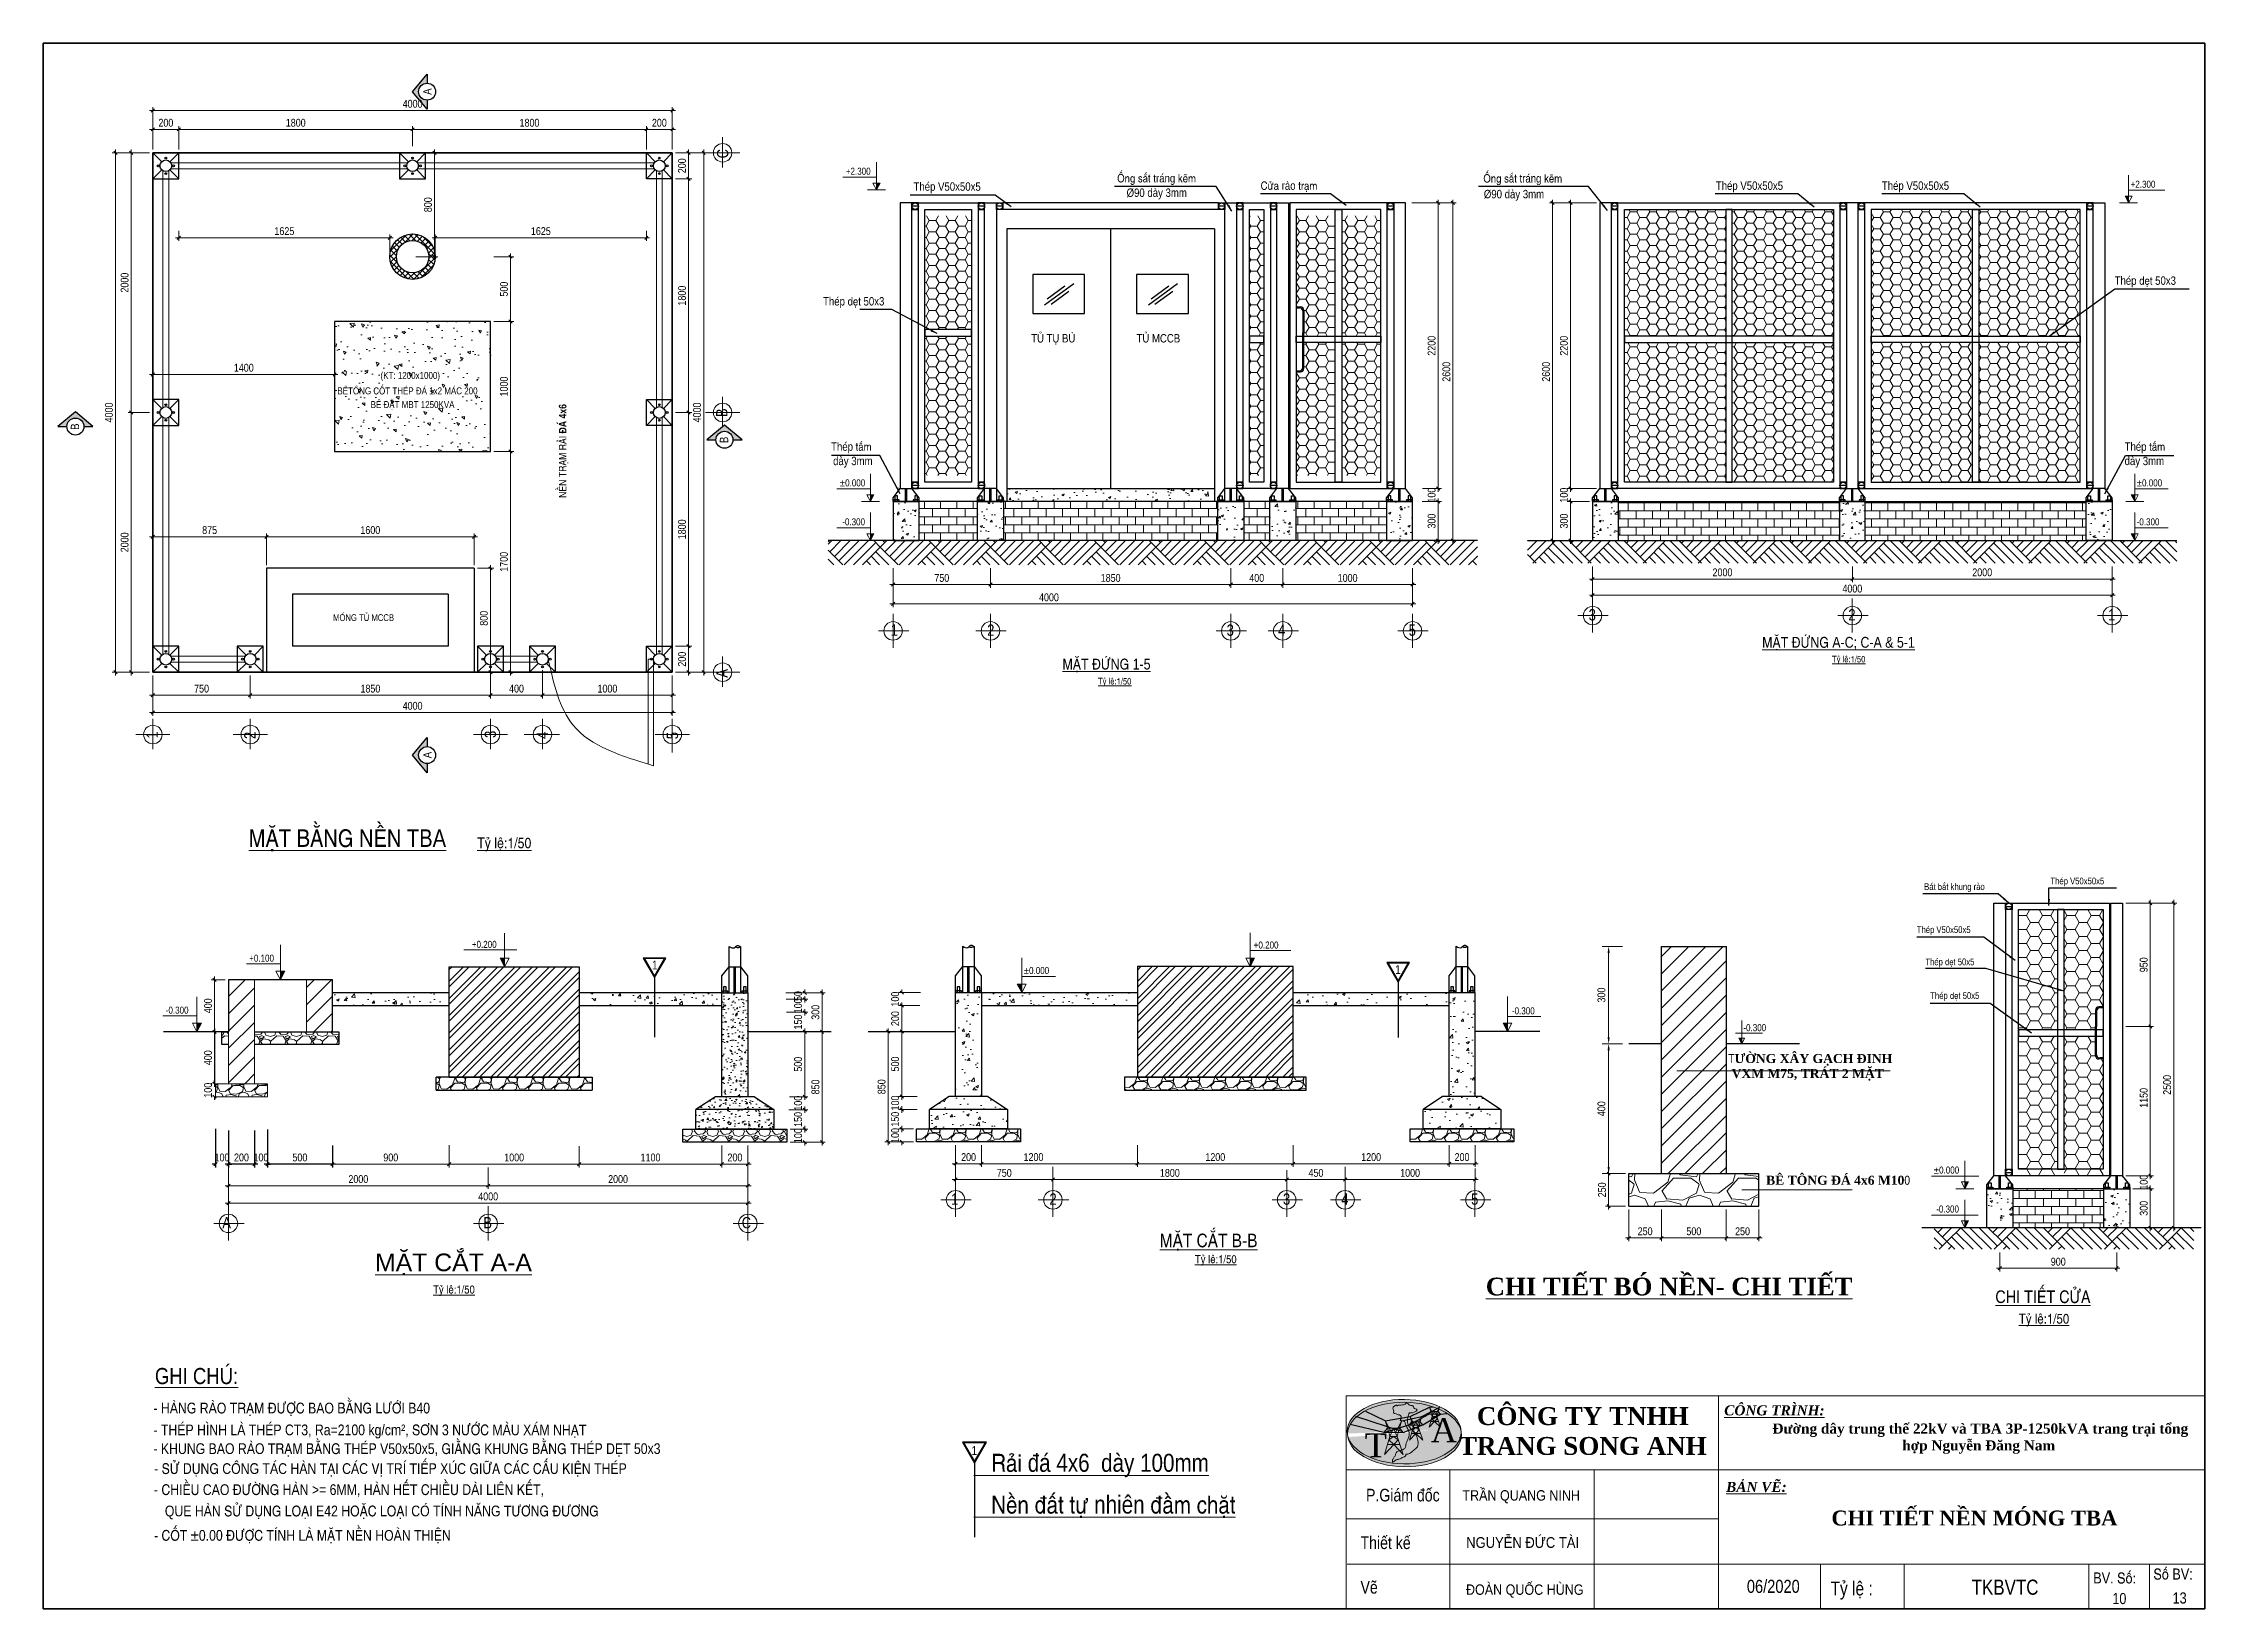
# Model space of a CAD drawing. Header units: millimetres. Extents: x 330554 to 656471, y 11007 to 130943.
# Drawn here: x 363447 to 396737, y 40001 to 64116 of the extents above; entities that cross this region are included whole.
import ezdxf
from ezdxf.enums import TextEntityAlignment as Align

# ---------------------------------------------------------------- set-up
doc = ezdxf.new("R2010")
doc.units = ezdxf.units.MM
doc.header["$LTSCALE"] = 6
for name, color, linetype in [('2', 3, 'Continuous'), ('BULONG', 7, 'Continuous'), ('Chuviet', 4, 'Continuous'), ('Cot', 150, 'Continuous'), ('Cot thep', 141, 'Continuous'), ('DO', 1, 'Continuous'), ('Khung Bao', 101, 'Continuous'), ('MONG', 62, 'Continuous'), ('Muongcap', 42, 'Continuous'), ('Nen TBA', 193, 'Continuous'), ('Thep', 11, 'Continuous'), ('Tu MCCB+Tu Bu', 30, 'Continuous')]:
    doc.layers.add(name, color=color, linetype=linetype)
for name, color, linetype, lineweight in [('8', 8, 'Continuous', 9), ('d34', 42, 'Continuous', 15), ('Duongcoban', 4, 'Continuous', 30), ('HACTH', 253, 'Continuous', 5), ('Hatch', 250, 'Continuous', 13), ('Khung', 7, 'Continuous', 20), ('Khung ten', 7, 'Continuous', 20), ('Luoi B40', 3, 'Continuous', 13), ('netlonkhungten', 32, 'Continuous', 35), ('Text', 7, 'Continuous', 13)]:
    doc.layers.add(name, color=color, linetype=linetype, lineweight=lineweight)
doc.styles.add('khoa', font='VHELVCN.TTF')
doc.styles.add('ktenBCKT_6o$0$VN', font='arial.ttf')
doc.styles.get("Standard").update_dxf_attribs({"font": 'VHELVCN.TTF', "height": 120})
doc.styles.add('Unicode', font='times.ttf')
doc.styles.add('VN', font='VHELVEN.TTF')
doc.styles.add('Vni-helvecondense', font='VHELVCN.TTF')
doc.styles.add('VNI-Time', font='VTIMESN.TTF', dxfattribs={"width": 0.9})
doc.dimstyles.new('kt-20', dxfattribs={"dimtxt": 120, "dimasz": 100, "dimexe": 100, "dimexo": 100, "dimgap": 50, "dimtad": 1, "dimtoh": 1, "dimdec": 0, "dimlfac": 0.2, "dimzin": 1, "dimdsep": 46, "dimtxsty": 'Standard', "dimcen": 50, "dimdle": 100, "dimclrd": 8, "dimclre": 8, "dimclrt": 7, "dimadec": 0, "dimazin": 0, "dimtfac": 1, "dimtdec": 0, "dimtix": 1, "dimtofl": 0, "dimtmove": 0, "dimatfit": 3, "dimfxl": 100, "dimtolj": 1, "dimtzin": 1, "dimlwd": 9, "dimlwe": 5, "dimarcsym": 0})
doc.dimstyles.new('kt-50', dxfattribs={"dimtxt": 120, "dimasz": 50, "dimexe": 50, "dimexo": 50, "dimgap": 40, "dimtad": 1, "dimtoh": 1, "dimdec": 0, "dimlfac": 0.5, "dimzin": 1, "dimdsep": 46, "dimtxsty": 'Standard', "dimblk": 'OBLIQUE', "dimcen": 50, "dimdle": 50, "dimclrd": 8, "dimclre": 8, "dimclrt": 7, "dimadec": 0, "dimazin": 0, "dimtfac": 1, "dimtdec": 0, "dimtix": 1, "dimtofl": 0, "dimtmove": 0, "dimatfit": 3, "dimldrblk": 'ARCHTICK', "dimfxl": 1, "dimtolj": 1, "dimtzin": 1, "dimlwd": -1, "dimlwe": -1, "dimarcsym": 0})
doc.dimstyles.new('Mui Ten', dxfattribs={"dimtxt": 100, "dimasz": 100, "dimexe": 0.18, "dimexo": 50, "dimgap": 20, "dimtad": 2, "dimtoh": 1, "dimdec": 0, "dimzin": 0, "dimdsep": 46, "dimtxsty": 'Standard', "dimcen": 0.09, "dimclrd": 2, "dimclre": 2, "dimclrt": 2, "dimadec": 0, "dimazin": 0, "dimtfac": 1, "dimtdec": 0, "dimtofl": 0, "dimtmove": 0, "dimatfit": 3, "dimfxl": 1, "dimtolj": 1, "dimtzin": 0, "dimarcsym": 0})
pattern_1 = [(228.0128, (-78457.634, -195257.092), (-3199.9992929, -3600.0005366), [53.8144, -5327.6352]), (184.9697, (-78493.634, -195297.092), (4800.0004206, 399.9965228), [92.3472, -9142.37]), (132.5104, (-78585.634, -195305.092), (3999.9962873, -4400.0034695), [65.1152, -6446.4128]), (267.2737, (-78741.634, -195405.092), (399.9984071, 8000.000118), [84.0952, -8325.4232]), (292.8337, (-78745.634, -195489.092), (-2000.0039622, 4799.9985647), [82.462, -8163.7492]), (357.2737, (-78713.634, -195565.092), (-8000.000118, 399.9984071), [84.0952, -8325.4232]), (37.6942, (-78629.634, -195569.092), (-5200.00293825, -3999.99616206), [111.2116, -11009.9396]), (72.2553, (-78541.634, -195501.092), (2800.0043051, 8799.9984925), [104.9952, -10394.5284]), (121.4296, (-78509.634, -195401.092), (-3200.0032937, 5199.9980146), [84.38, -8353.6292]), (175.2364, (-78553.634, -195329.092), (4400.0003785, -399.996613), [96.3328, -4720.3052]), (222.3974, (-78649.634, -195321.092), (-4800.00294043, -4399.9968328), [124.5792, -12333.35]), (138.8141, (-78345.634, -195409.092), (-2800.0011787, 2399.9989253), [42.5204, -4209.5376]), (171.4692, (-78377.634, -195381.092), (5199.9993139, -800.003164), [80.8948, -8008.6044]), (225, (-78457.63, -195369.1), (-4e-14, -400.00012), [56.5684, -509.1168]), (203.1986, (-78485.634, -195321.09), (1999.9998923, 800.00053), [30.4632, -3015.846]), (291.8014, (-78513.634, -195333.09), (-399.999964, 1200.000109), [43.0812, -2110.9848]), (30.9638, (-78497.634, -195373.09), (1199.999209, 800.000993), [69.9716, -2262.4092]), (161.5651, (-78437.63, -195337.09), (800.000174, -399.99936), [50.5964, -1214.3148]), (16.3895, (-78745.634, -195333.092), (4000.0008794, 1199.9970839), [70.88, -7017.138]), (70.3462, (-78677.634, -195313.092), (-1599.998099, -4400.0008542), [59.4644, -5886.9632]), (293.1986, (-78437.634, -195257.09), (-800.00053, 1999.9998923), [60.926, -2985.3832]), (343.6105, (-78413.634, -195313.092), (-4000.0008794, 1199.9970839), [70.88, -7017.138]), (339.444, (-78745.634, -195581.092), (-2000.000738, 799.9983986), [68.352, -3349.2496]), (294.7751, (-78681.634, -195605.092), (-1999.9968757, 4400.0013687), [57.2712, -5669.8572]), (66.8014, (-78433.634, -195657.09), (800.00053, 1999.9998923), [60.926, -2985.3832]), (17.354, (-78409.634, -195601.092), (-5200.0008076, -1599.9978009), [67.0524, -6638.1696]), (69.444, (-78629.634, -195657.092), (-799.9983986, -2000.000738), [34.176, -3383.4256]), (101.3099, (-78457.634, -195657.09), (-399.999053, 1600.000301), [20.396, -2019.2116]), (165.9638, (-78461.63, -195637.09), (1200.000218, -399.999223), [82.462, -1566.78]), (186.009, (-78541.634, -195617.092), (3999.9999004, 399.999727), [76.42, -7565.5692]), (303.6901, (-78497.63, -195409.09), (-400.000534, 799.999823), [57.6888, -1384.5316]), (353.1572, (-78465.634, -195457.092), (6799.9997462, -800.00319917), [100.7176, -9971.0252]), (60.9454, (-78365.634, -195469.092), (-1600.000011, -2800.0001538), [41.1824, -4077.0696]), (90, (-78345.63, -195433.1), (-400, 400), [24, -376]), (120.2564, (-78549.634, -195605.092), (1599.9979547, -2800.0009823), [55.5696, -5501.408]), (48.0128, (-78577.634, -195557.092), (3199.9992929, 3600.0005366), [107.6288, -5273.8208]), (0, (-78505.63, -195477.1), (400, 400), [104, -296]), (325.3048, (-78401.634, -195477.092), (-3999.9977036, 2800.0034438), [63.2456, -6261.3096]), (254.0546, (-78349.634, -195513.09), (-399.999956, -1600.0000507), [58.2408, -2853.8032]), (207.646, (-78365.634, -195569.092), (-7599.99832287, -4000.00308527), [94.826, -9387.7896]), (175.4261, (-78449.634, -195613.092), (-5200.00022332, 399.99792046), [100.3196, -9931.6296])]
pattern_2 = [(50, (-88356.7, -211426.86), (358.63009, -31.37607), [37.5, -412.5]), (355, (-88356.7, -211426.86), (-69.37567, 376.09607), [30, -330]), (100.4514, (-88326.8, -211429.48), (289.2547, 344.71977), [31.8701, -350.57106]), (46.1842, (-88356.7, -211326.86), (533.62052, -82.7595), [56.25, -618.75]), (96.6356, (-88312.2, -211333.76), (467.33135, 487.05894), [47.80514, -525.8565]), (351.1842, (-88356.7, -211326.86), (467.331, 487.0593), [45, -495]), (21, (-88306.7, -211351.86), (298.45353, -201.30945), [37.5, -412.5]), (326, (-88306.7, -211351.86), (121.65767, 362.57502), [30, -330]), (71.4514, (-88281.82, -211368.64), (420.11131, 161.26525), [31.8701, -350.57106]), (37.5, (-88356.7, -211426.86), (6.079928, 166.446927), [0, -326, 0, -335, 0, -331.25]), (7.5, (-88356.7, -211426.86), (131.53477, 197.205856), [0, -191, 0, -318.5, 0, -126.25]), (327.5, (-88468.2, -211426.86), (266.911218, -11.277436), [0, -125, 0, -390, 0, -517.5]), (317.5, (-88518.2, -211426.86), (291.59308, 50.05249), [0, -162.5, 0, -259, 0, -367.5])]

msp = doc.modelspace()

# ---------------------------------------------------------------- texts
at = {"insert": (371461.584, 57113.266), "char_height": 135, "width": 3229.09578, "attachment_point": 4, "rotation": 90, "style": 'Unicode'}
msp.add_mtext('{\\fVNI-Helve-Condense|b1|i0|c0|p2;\\H0.8642x;NEÀN TRAÏM RAÛI ÑAÙ 4x6}', dxfattribs=at)
at = {"layer": 'Chuviet', "color": 4}
for s, p in [('- SÖÛ DUÏNG COÂNG TAÙC HAØN TAÏI CAÙC VÒ TRÍ TIEÁP XUÙC GIÖÕA CAÙC CAÁU KIEÄN THEÙP', (365155.639, 42078.367)), ('- CHIEÀU CAO ÑÖÔØNG HAØN >= 6MM, HAØN HEÁT CHIEÀU DAØI LIEÂN KEÁT,', (365152.237, 41754.062)), ('QUE HAØN SÖÛ DUÏNG LOAÏI E42 HOAËC LOAÏI COÙ TÍNH NAÊNG TÖÔNG ÑÖÔNG', (365320.666, 41425.153))]:
    msp.add_text(s, height=164.87729, dxfattribs=at).set_placement(p)
at = {"layer": 'Khung ten', "color": 4, "attachment_point": 5, "style": 'VN'}
for s, insert, char_height, width in [(' {\\fTimes New Roman|b1|i0|c0|p18;\\H1.227x;Đường dây trung thế 22kV và TBA 3P-1250kVA trang trại tổng hợp Nguyễn Đăng Nam}', (393255.077, 42621.528), 126.708546, 6440.59973), ('{\\fTimes New Roman|b1|i0|c0|p18;CHI TIẾT NỀN MÓNG TBA}', (393188.556, 41397.622), 230.1375, 6333.20246)]:
    msp.add_mtext(s, dxfattribs=dict(at, insert=insert, char_height=char_height, width=width))
at = {"layer": 'Text'}
for s, p in [('A', (369363.373, 63370.573)), ('B', (363935.55, 58209.259)), ('B', (373931.72, 58005.643)), ('A', (369363.373, 53151.129))]:
    msp.add_text(s, height=129.024, rotation=90, dxfattribs=at).set_placement(p, align=Align.MIDDLE_CENTER)
for s, p in [('C', (373998.011, 62342.007)), ('B', (373984.301, 58357.621)), ('A', (373985.667, 54343.748)), ('1', (365211.029, 53406.985)), ('2', (366716.951, 53398.542)), ('3', (370419.933, 53415.002)), ('4', (371219.556, 53400.692)), ('5', (373223.606, 53395.627))]:
    msp.add_text(s, height=174.182, rotation=90, dxfattribs=at).set_placement(p)
for s, height, p in [('+2.300', 108, (375807.878, 62090.178)), ('Theùp V50x50x5', 129.024, (376850.479, 61843.577)), ('OÁng saét traùng keõm', 129.024, (379987.042, 61972.375)), ('Cöûa raøo traïm', 129.024, (382196.509, 61857.815)), ('OÁng saét traùng keõm', 129.024, (385626.319, 61969.337)), ('Theùp V50x50x5', 129.024, (389206.478, 61857.403)), ('Theùp V50x50x5', 129.024, (391763.573, 61857.403)), ('+2.300', 108, (395594.476, 61890.178)), ('Þ90 daøy 3mm', 129.024, (380131.899, 61748.894)), ('Þ90 daøy 3mm', 129.024, (385634.003, 61727.472)), ('Theùp deït 50x3', 129.024, (395348.519, 60395.161)), ('Theùp deït 50x3', 129.024, (375457.019, 60076.057)), ('TUÛ TUÏ BUØ', 129.024, (378662.436, 59506.689)), ('TUÛ MCCB', 129.024, (380285.232, 59506.689)), ('(KT: 1200x1000)', 107.34797, (368642.31, 58944.755)), ('BEÂTOÂNG COÁT THEÙP ÑAÙ 1x2 MAÙC 200', 107.34797, (367978.048, 58707.173)), ('BEÂ ÑAËT MBT 1250KVA', 107.34797, (368490.336, 58496.261)), ('Theùp taám', 129.024, (375581.229, 57838.122)), ('Theùp taám', 129.024, (395502.444, 57838.122)), ('daøy 3mm', 129.024, (375612.05, 57617.494)), ('daøy 3mm', 129.024, (395502.444, 57617.494)), ('±0.000', 108, (375714.323, 57289.376)), ('±0.000', 108, (395688.03, 57289.376)), ('-0.300', 108, (375752.78, 56689.376)), ('-0.300', 108, (395688.03, 56689.376)), ('MOÙNG TUÛ MCCB', 103.2192, (367910.827, 55217.267)), ('3', 174.182, (387247.762, 55224.577)), ('2', 174.182, (391247.762, 55224.577)), ('1', 174.182, (395247.762, 55224.577)), ('1', 174.182, (376497.531, 54988.415)), ('2', 174.182, (377985.282, 54988.415)), ('3', 174.182, (381672.992, 54988.415)), ('4', 174.182, (382464.866, 54988.415)), ('5', 174.182, (384476.127, 54988.415)), ('%%uMAËT ÑÖÙNG A-C; C-A & 5-1', 166.4041, (389920.393, 54804.866)), ('%%UMAËT ÑÖÙNG 1-5', 166.4041, (379145.072, 54469.194)), ('%%uTyû leä:1/50', 102.40508, (390996.358, 54578.796)), ('%%uTyû leä:1/50', 102.40508, (379691.794, 54238.773)), ('%%uMAËT BAÈNG NEÀN TBA', 270.40666, (366612.464, 51736.353)), ('%%uTyû leä:1/50', 166.40826, (370130.279, 51717.081)), ('Theùp V50x50x5', 103.2192, (394359.905, 51159.721)), ('Baùt baét khung raøo', 103.2192, (392414.841, 51072.978)), ('+0.200', 108, (370048.266, 50181.073)), ('+0.200', 108, (382090.036, 50171.104)), ('Theùp V50x50x5', 103.2192, (392301.527, 50410.08)), ('+0.100', 108, (366619.311, 49968.772)), ('1', 135.475, (372823.293, 49848.925)), ('Theùp deït 50x5', 103.2192, (392433.621, 49914.253)), ('±0.000', 108, (378547.081, 49778.6)), ('1', 135.475, (384267.258, 49777.569)), ('-0.300', 108, (365334.604, 49168.542)), ('Theùp deït 50x5', 103.2192, (392509.092, 49394.879)), ('-0.300', 108, (386066.156, 49157.654)), ('±0.000', 108, (392562.169, 46704.976)), ('1', 174.182, (377429.313, 46224.886)), ('2', 174.182, (378943.723, 46224.886)), ('3', 174.182, (382540.799, 46224.886)), ('4', 174.182, (383438.21, 46224.886)), ('5', 174.182, (385437.718, 46224.886)), ('A', 174.182, (366205.497, 45861.519)), ('B', 174.182, (370225.329, 45861.519)), ('C', 174.182, (374205.497, 45861.519)), ('-0.300', 108, (392600.306, 46104.976)), ('%%uMAËT CAÉT B-B', 208.00512, (380642.559, 45570.877)), ('%%uTyû leä:1/50', 128.00635, (381184.831, 45324.186)), ('%%uTyû leä:1/50', 128.00635, (369452.191, 44857.529)), ('%%UCHI TIEÁT CÖÛA', 193.536, (393511.22, 44710.987)), ('%%UTyû leä:1/50', 154.8288, (393872.961, 44394.361)), ('%%UGHI CHUÙ:', 248.85191, (365167.135, 43461.846)), ('1', 135.475, (377743.124, 42371.347)), ('%%U   Raûi ñaù 4x6  daøy 100mm', 277.32207, (377781.345, 42111.21)), ('%%u   Neàn ñaát töï nhieân ñaàm chaët', 277.32207, (377781.345, 41468.565))]:
    msp.add_text(s, height=height, dxfattribs=at).set_placement(p)
for s, height, style, p in [('-0.300', 108, 'khoa', (389630.944, 48898.305)), ('%%UMAËT CAÉT A-A', 273, 'VN', (368558.011, 45200.696)), (' Soá BV: ', 170.5661, 'Vni-helvecondense', (395890.589, 40451.299)), ('BV. Soá: ', 169.5687, 'Vni-helvecondense', (395019.753, 40390.983))]:
    msp.add_text(s, height=height, dxfattribs=dict(at, style=style)).set_placement(p)
at = {"layer": 'Text', "color": 4}
for s, p in [('- HAØNG RAØO TRAÏM ÑÖÔÏC BAO BAÈNG LÖÔÙI B40', (365144.827, 43010.453)), ('- THEÙP HÌNH LAØ THEÙP CT3, Ra=2100 kg/cm², SÔN 3 NÖÔÙC MAØU XAÙM NHAÏT', (365144.827, 42674.336)), ('- KHUNG BAO RAØO TRAÏM BAÈNG THEÙP V50x50x5, GIAÈNG KHUNG BAÈNG THEÙP DEÏT 50x3', (365144.827, 42385.32)), ('- COÁT ±0.00 ÑÖÔÏC TÍNH LAØ MAËT NEÀN HOAØN THIEÄN', (365152.814, 41049.86))]:
    msp.add_text(s, height=164.87729, dxfattribs=at).set_placement(p)
at = {"layer": 'Text', "style": 'VNI-Time', "width": 0.9}
for s, height, p in [('TRAÀN QUANG NINH', 160.25644, (386209.18, 41667.801)), ('NGUYEÃN ÑÖÙC TAØI', 166.24711, (386231.502, 40939.002)), ('ÑOAØN QUOÁC HUØNG', 160.25644, (386264.282, 40216.477))]:
    msp.add_text(s, height=height, dxfattribs=at).set_placement(p, align=Align.CENTER)
at = {"layer": 'Text', "style": 'Vni-helvecondense'}
for s, height, p in [('10', 169.5687, (395421.243, 40074.161)), ('13', 170.5661, (396349.046, 40082.705))]:
    msp.add_text(s, height=height, dxfattribs=at).set_placement(p, align=Align.CENTER)
at = {"layer": 'Text', "char_height": 138.66103, "width": 3072.37224, "attachment_point": 1}
for s, insert in [('T{\\fVNI-Times|b1|i0|c0|p2;ÖÔØNG XAÂY GAÏCH ÑINH\\P VXM M75, TRAÙT 2 MAËT}', (389397.044, 48546.232)), ('{\\fVNI-Times|b1|i0|c0|p2;BEÂ TOÂNG ÑAÙ 4x6 M10}0', (389981.183, 46671.633))]:
    msp.add_mtext(s, dxfattribs=dict(at, insert=insert))
at = {"layer": 'Text'}
for s, insert, char_height, width, attachment_point, style in [('{\\fVNI-Times|b1|i0|c0|p2;\\LCHI TIEÁT BOÙ NEÀN- CHI TIEÁT }', (388487.546, 44963.076), 273, 8475.17176, 5, 'VN'), ('{\\fTimes New Roman|b1|i0|c0|p18;CÔNG TY TNHH\\PTRANG SONG ANH}', (387157.909, 43107.078), 275.6697, 4838.00325, 2, 'VN'), ('{\\fTimes New Roman|b1|i1|c0|p18;\\LCÔNG TRÌNH: }', (390108.772, 43056.557), 155.4453, 6785.23616, 5, 'ktenBCKT_6o$0$VN'), ('{\\fTimes New Roman|b1|i1|c0|p18;\\LBẢN VẼ: }', (389831.1, 41876.587), 155.4453, 6785.23616, 5, 'ktenBCKT_6o$0$VN'), ('{\\fArial|b0|i0|c0|p34;\\W0.8;P.\\fArial|b0|i0|c238|p34;G\\fArial|b0|i0|c0|p34;iám\\fArial|b0|i0|c238|p34; đ\\fArial|b0|i0|c0|p34;ốc}', (383819.262, 41750.928), 194.306621, 2168.09404, 4, 'VN'), ('{\\fArial|b0|i0|c238|p34;\\W0.8;Thi\\fArial|b0|i0|c0|p34;ết kế }', (383734.593, 41017.277), 194.30662, 2168.09404, 4, 'VN'), ('{\\fArial|b0|i0|c0|p34;\\W0.8;Vẽ}', (383734.593, 40331.334), 194.30662, 2168.09404, 4, 'VN'), ('{\\W0.8; 06\\fArial|b0|i0|c238|p34;/20\\fArial|b0|i0|c0|p34;20}', (389622.105, 40345.372), 201.57015, 1293.26826, 4, 'VN'), ('{\\fArial|b0|i0|c238|p34;\\W0.8;T\\fArial|b0|i0|c0|p34;ỷ lệ : }', (390972.82, 40282.091), 213.73728, 2384.90345, 4, 'VN'), ('{\\W0.8;TKBVTC}', (393147.671, 40332.094), 233.16795, 2168.09404, 4, 'VN')]:
    msp.add_mtext(s, dxfattribs=dict(at, insert=insert, char_height=char_height, width=width, attachment_point=attachment_point, style=style))

# ---------------------------------------------------------------- blocks, each defined once
blk = doc.blocks.new('_Oblique')
at = {"color": 0, "lineweight": -2}
blk.add_line((-0.5, -0.5), (0.5, 0.5), dxfattribs=at)
blk = doc.blocks.new('*D539')
at = {"layer": 'Defpoints', "color": 0, "transparency": 16777216}
for p in [(366300, 49689), (366086, 48889), (366300, 48889)]:
    blk.add_point(p, dxfattribs=at)
at = {"layer": 'Text', "color": 8, "transparency": 16777216}
for p, q in [((366250, 49689), (366036, 49689)), ((366086, 49739), (366086, 48839)), ((366250, 48889), (366036, 48889))]:
    blk.add_line(p, q, dxfattribs=at)
at = {"layer": 'Text', "color": 8, "transparency": 16777216, "xscale": 50, "yscale": 50, "zscale": 50}
for p, rotation in [((366086, 49689), 90), ((366086, 48889), 270)]:
    blk.add_blockref('_Oblique', p, dxfattribs=dict(at, rotation=rotation))
at = {"layer": 'Text', "color": 7, "transparency": 16777216, "insert": (365985, 49289), "char_height": 120, "attachment_point": 5, "rotation": 90}
blk.add_mtext('\\A1;400', dxfattribs=at)
blk = doc.blocks.new('_ArchTick')
at = {"color": 0, "const_width": 0.15}
blk.add_lwpolyline([(-0.5, -0.5), (0.5, 0.5)], dxfattribs=at)
blk = doc.blocks.new('*D417')
at = {"layer": '8', "color": 8, "transparency": 16777216}
for p, q in [((374935, 49489), (375491, 49489)), ((375441, 49539), (375441, 48839)), ((374942, 48889), (375491, 48889))]:
    blk.add_line(p, q, dxfattribs=at)
at = {"layer": 'Defpoints', "color": 0, "transparency": 16777216}
for p in [(374885, 49489), (374892, 48889), (375441, 48889)]:
    blk.add_point(p, dxfattribs=at)
at = {"layer": '8', "color": 8, "transparency": 16777216, "xscale": 50, "yscale": 50, "zscale": 50}
for p, rotation in [((375441, 49489), 90), ((375441, 48889), 270)]:
    blk.add_blockref('_Oblique', p, dxfattribs=dict(at, rotation=rotation))
at = {"layer": '8', "color": 7, "transparency": 16777216, "insert": (375340, 49189), "char_height": 120, "attachment_point": 5, "rotation": 90}
blk.add_mtext('\\A1;300', dxfattribs=at)
blk = doc.blocks.new('*D540')
at = {"layer": '8', "color": 8, "transparency": 16777216}
for p, q in [((375441, 48939), (375441, 47139)), ((374940, 48889), (375491, 48889)), ((374950, 47189), (375491, 47189))]:
    blk.add_line(p, q, dxfattribs=at)
at = {"layer": 'Defpoints', "color": 0, "transparency": 16777216}
for p in [(374890, 48889), (374900, 47189), (375441, 47189)]:
    blk.add_point(p, dxfattribs=at)
at = {"layer": '8', "color": 8, "transparency": 16777216, "xscale": 50, "yscale": 50, "zscale": 50}
for p, rotation in [((375441, 48889), 90), ((375441, 47189), 270)]:
    blk.add_blockref('_Oblique', p, dxfattribs=dict(at, rotation=rotation))
at = {"layer": '8', "color": 7, "transparency": 16777216, "insert": (375340, 48039), "char_height": 120, "attachment_point": 5, "rotation": 90}
blk.add_mtext('\\A1;850', dxfattribs=at)
blk = doc.blocks.new('*D541')
at = {"layer": '8', "color": 8, "transparency": 16777216}
for p, q in [((374950, 47389), (375225, 47389)), ((375175, 47389), (375175, 47439)), ((374950, 47189), (375225, 47189)), ((375175, 47189), (375175, 47139))]:
    blk.add_line(p, q, dxfattribs=at)
at = {"layer": 'Defpoints', "color": 0, "transparency": 16777216}
for p in [(374900, 47389), (374900, 47189), (375175, 47189)]:
    blk.add_point(p, dxfattribs=at)
at = {"layer": '8', "color": 8, "transparency": 16777216, "xscale": 50, "yscale": 50, "zscale": 50}
for p, rotation in [((375175, 47389), 270), ((375175, 47189), 90)]:
    blk.add_blockref('_Oblique', p, dxfattribs=dict(at, rotation=rotation))
at = {"layer": '8', "color": 7, "transparency": 16777216, "insert": (375073, 47289), "char_height": 120, "attachment_point": 5, "rotation": 90}
blk.add_mtext('\\A1;100', dxfattribs=at)
blk = doc.blocks.new('*D542')
at = {"layer": '8', "color": 8, "transparency": 16777216}
for p, q in [((374929, 47689), (375225, 47689)), ((375175, 47689), (375175, 47739)), ((374950, 47389), (375225, 47389)), ((375175, 47389), (375175, 47339))]:
    blk.add_line(p, q, dxfattribs=at)
at = {"layer": 'Defpoints', "color": 0, "transparency": 16777216}
for p in [(374879, 47689), (374900, 47389), (375175, 47389)]:
    blk.add_point(p, dxfattribs=at)
at = {"layer": '8', "color": 8, "transparency": 16777216, "xscale": 50, "yscale": 50, "zscale": 50}
for p, rotation in [((375175, 47689), 270), ((375175, 47389), 90)]:
    blk.add_blockref('_Oblique', p, dxfattribs=dict(at, rotation=rotation))
at = {"layer": '8', "color": 7, "transparency": 16777216, "insert": (375073, 47539), "char_height": 120, "attachment_point": 5, "rotation": 90}
blk.add_mtext('\\A1;150', dxfattribs=at)
blk = doc.blocks.new('*D418')
at = {"layer": '8', "color": 8, "transparency": 16777216}
for p, q in [((375175, 47889), (375175, 47939)), ((374929, 47689), (375225, 47689)), ((374940, 47889), (375225, 47889)), ((375175, 47689), (375175, 47639))]:
    blk.add_line(p, q, dxfattribs=at)
at = {"layer": 'Defpoints', "color": 0, "transparency": 16777216}
for p in [(374879, 47689), (374890, 47889), (375175, 47689)]:
    blk.add_point(p, dxfattribs=at)
at = {"layer": '8', "color": 8, "transparency": 16777216, "xscale": 50, "yscale": 50, "zscale": 50}
for p, rotation in [((375175, 47889), 270), ((375175, 47689), 90)]:
    blk.add_blockref('_Oblique', p, dxfattribs=dict(at, rotation=rotation))
at = {"layer": '8', "color": 7, "transparency": 16777216, "insert": (375073, 47789), "char_height": 120, "attachment_point": 5, "rotation": 90}
blk.add_mtext('\\A1;100', dxfattribs=at)
blk = doc.blocks.new('*D419')
at = {"layer": '8', "color": 8, "transparency": 16777216}
for p, q in [((375175, 48939), (375175, 47839)), ((374942, 48889), (375225, 48889)), ((374940, 47889), (375225, 47889))]:
    blk.add_line(p, q, dxfattribs=at)
at = {"layer": 'Defpoints', "color": 0, "transparency": 16777216}
for p in [(374892, 48889), (374890, 47889), (375175, 47889)]:
    blk.add_point(p, dxfattribs=at)
at = {"layer": '8', "color": 8, "transparency": 16777216, "xscale": 50, "yscale": 50, "zscale": 50}
for p, rotation in [((375175, 48889), 90), ((375175, 47889), 270)]:
    blk.add_blockref('_Oblique', p, dxfattribs=dict(at, rotation=rotation))
at = {"layer": '8', "color": 7, "transparency": 16777216, "insert": (375073, 48389), "char_height": 120, "attachment_point": 5, "rotation": 90}
blk.add_mtext('\\A1;500', dxfattribs=at)
blk = doc.blocks.new('*D420')
at = {"layer": '8', "color": 8, "transparency": 16777216}
for p, q in [((374300, 47089), (374300, 46468)), ((370300, 46801), (370300, 46468)), ((374350, 46518), (370250, 46518))]:
    blk.add_line(p, q, dxfattribs=at)
at = {"layer": 'Defpoints', "color": 0, "transparency": 16777216}
for p in [(374300, 47139), (370300, 46851), (370300, 46518)]:
    blk.add_point(p, dxfattribs=at)
at = {"layer": '8', "color": 8, "transparency": 16777216, "xscale": 50, "yscale": 50, "zscale": 50, "rotation": 180}
blk.add_blockref('_Oblique', (370300, 46518), dxfattribs=at)
at = {"layer": '8', "color": 8, "transparency": 16777216, "xscale": 50, "yscale": 50, "zscale": 50}
blk.add_blockref('_Oblique', (374300, 46518), dxfattribs=at)
at = {"layer": '8', "color": 7, "transparency": 16777216, "insert": (372300, 46619), "char_height": 120, "attachment_point": 5}
blk.add_mtext('\\A1;2000', dxfattribs=at)
blk = doc.blocks.new('*D421')
at = {"layer": '8', "color": 8, "transparency": 16777216}
for p, q in [((366300, 47091), (366300, 46468)), ((370300, 46801), (370300, 46468)), ((370350, 46518), (366250, 46518))]:
    blk.add_line(p, q, dxfattribs=at)
at = {"layer": 'Defpoints', "color": 0, "transparency": 16777216}
for p in [(366300, 47141), (370300, 46851), (366300, 46518)]:
    blk.add_point(p, dxfattribs=at)
at = {"layer": '8', "color": 8, "transparency": 16777216, "xscale": 50, "yscale": 50, "zscale": 50, "rotation": 180}
blk.add_blockref('_Oblique', (366300, 46518), dxfattribs=at)
at = {"layer": '8', "color": 8, "transparency": 16777216, "xscale": 50, "yscale": 50, "zscale": 50}
blk.add_blockref('_Oblique', (370300, 46518), dxfattribs=at)
at = {"layer": '8', "color": 7, "transparency": 16777216, "insert": (368300, 46619), "char_height": 120, "attachment_point": 5}
blk.add_mtext('\\A1;2000', dxfattribs=at)
blk = doc.blocks.new('*D422')
at = {"layer": 'Defpoints', "color": 0, "transparency": 16777216}
for p in [(373900, 47189), (374300, 47189), (374300, 46851)]:
    blk.add_point(p, dxfattribs=at)
at = {"layer": 'Text', "color": 8, "transparency": 16777216}
for p, q in [((373900, 47139), (373900, 46801)), ((374300, 47139), (374300, 46801)), ((373850, 46851), (374350, 46851))]:
    blk.add_line(p, q, dxfattribs=at)
at = {"layer": 'Text', "color": 8, "transparency": 16777216, "xscale": 50, "yscale": 50, "zscale": 50, "rotation": 180}
blk.add_blockref('_Oblique', (373900, 46851), dxfattribs=at)
at = {"layer": 'Text', "color": 8, "transparency": 16777216, "xscale": 50, "yscale": 50, "zscale": 50}
blk.add_blockref('_Oblique', (374300, 46851), dxfattribs=at)
at = {"layer": 'Text', "color": 7, "transparency": 16777216, "insert": (374100, 46952), "char_height": 120, "attachment_point": 5}
blk.add_mtext('\\A1;200', dxfattribs=at)
blk = doc.blocks.new('*D423')
at = {"layer": '8', "color": 8, "transparency": 16777216}
for p, q in [((371700, 47128), (371700, 46801)), ((373900, 47139), (373900, 46801)), ((371650, 46851), (373950, 46851))]:
    blk.add_line(p, q, dxfattribs=at)
at = {"layer": 'Defpoints', "color": 0, "transparency": 16777216}
for p in [(371700, 47178), (373900, 47189), (373900, 46851)]:
    blk.add_point(p, dxfattribs=at)
at = {"layer": '8', "color": 8, "transparency": 16777216, "xscale": 50, "yscale": 50, "zscale": 50, "rotation": 180}
blk.add_blockref('_Oblique', (371700, 46851), dxfattribs=at)
at = {"layer": '8', "color": 8, "transparency": 16777216, "xscale": 50, "yscale": 50, "zscale": 50}
blk.add_blockref('_Oblique', (373900, 46851), dxfattribs=at)
at = {"layer": '8', "color": 7, "transparency": 16777216, "insert": (372800, 46952), "char_height": 120, "attachment_point": 5}
blk.add_mtext('\\A1;1100', dxfattribs=at)
blk = doc.blocks.new('*D424')
at = {"layer": '8', "color": 8, "transparency": 16777216}
for p, q in [((369700, 47143), (369700, 46801)), ((371700, 47128), (371700, 46801)), ((369650, 46851), (371750, 46851))]:
    blk.add_line(p, q, dxfattribs=at)
at = {"layer": 'Defpoints', "color": 0, "transparency": 16777216}
for p in [(369700, 47193), (371700, 47178), (371700, 46851)]:
    blk.add_point(p, dxfattribs=at)
at = {"layer": '8', "color": 8, "transparency": 16777216, "xscale": 50, "yscale": 50, "zscale": 50, "rotation": 180}
blk.add_blockref('_Oblique', (369700, 46851), dxfattribs=at)
at = {"layer": '8', "color": 8, "transparency": 16777216, "xscale": 50, "yscale": 50, "zscale": 50}
blk.add_blockref('_Oblique', (371700, 46851), dxfattribs=at)
at = {"layer": '8', "color": 7, "transparency": 16777216, "insert": (370700, 46952), "char_height": 120, "attachment_point": 5}
blk.add_mtext('\\A1;1000', dxfattribs=at)
blk = doc.blocks.new('*D425')
at = {"layer": '8', "color": 8, "transparency": 16777216}
for p, q in [((367900, 47139), (367900, 46801)), ((369700, 47143), (369700, 46801)), ((367850, 46851), (369750, 46851))]:
    blk.add_line(p, q, dxfattribs=at)
at = {"layer": 'Defpoints', "color": 0, "transparency": 16777216}
for p in [(367900, 47189), (369700, 47193), (369700, 46851)]:
    blk.add_point(p, dxfattribs=at)
at = {"layer": '8', "color": 8, "transparency": 16777216, "xscale": 50, "yscale": 50, "zscale": 50, "rotation": 180}
blk.add_blockref('_Oblique', (367900, 46851), dxfattribs=at)
at = {"layer": '8', "color": 8, "transparency": 16777216, "xscale": 50, "yscale": 50, "zscale": 50}
blk.add_blockref('_Oblique', (369700, 46851), dxfattribs=at)
at = {"layer": '8', "color": 7, "transparency": 16777216, "insert": (368800, 46952), "char_height": 120, "attachment_point": 5}
blk.add_mtext('\\A1;900', dxfattribs=at)
blk = doc.blocks.new('*D426')
at = {"layer": '8', "color": 8, "transparency": 16777216}
for p, q in [((374888, 49389), (375225, 49389)), ((375175, 49389), (375175, 49439)), ((374892, 49189), (375225, 49189)), ((375175, 49189), (375175, 49139))]:
    blk.add_line(p, q, dxfattribs=at)
at = {"layer": 'Defpoints', "color": 0, "transparency": 16777216}
for p in [(374838, 49389), (374842, 49189), (375175, 49189)]:
    blk.add_point(p, dxfattribs=at)
at = {"layer": '8', "color": 8, "transparency": 16777216, "xscale": 50, "yscale": 50, "zscale": 50}
for p, rotation in [((375175, 49389), 270), ((375175, 49189), 90)]:
    blk.add_blockref('_Oblique', p, dxfattribs=dict(at, rotation=rotation))
at = {"layer": '8', "color": 7, "transparency": 16777216, "insert": (375073, 49289), "char_height": 120, "attachment_point": 5, "rotation": 90}
blk.add_mtext('\\A1;100', dxfattribs=at)
blk = doc.blocks.new('*D427')
at = {"layer": '8', "color": 8, "transparency": 16777216}
for p, q in [((374885, 49489), (375225, 49489)), ((374888, 49389), (375225, 49389)), ((375175, 49489), (375175, 49539)), ((375175, 49389), (375175, 49339))]:
    blk.add_line(p, q, dxfattribs=at)
at = {"layer": 'Defpoints', "color": 0, "transparency": 16777216}
for p in [(374835, 49489), (374838, 49389), (375175, 49389)]:
    blk.add_point(p, dxfattribs=at)
at = {"layer": '8', "color": 8, "transparency": 16777216, "xscale": 50, "yscale": 50, "zscale": 50}
for p, rotation in [((375175, 49489), 270), ((375175, 49389), 90)]:
    blk.add_blockref('_Oblique', p, dxfattribs=dict(at, rotation=rotation))
at = {"layer": '8', "color": 7, "transparency": 16777216, "insert": (375073, 49439), "char_height": 120, "attachment_point": 5, "rotation": 90}
blk.add_mtext('\\A1;50', dxfattribs=at)
blk = doc.blocks.new('bulong')
for points in [[(0, 0), (184, 0), (184, 51), (0, 51)], [(51, 0), (133, 0), (133, 182), (51, 182)]]:
    blk.add_lwpolyline(points, close=True)
blk = doc.blocks.new('Cot thep')
at = {"layer": 'Cot', "color": 141, "end_tangent": (-0.948201, -0.317672)}
blk.add_spline([(220, 1427), (382, 1390), (476, 1460), (572, 1417)], degree=3, dxfattribs=at)
at = {"layer": 'Cot', "color": 141}
blk.add_spline([(572, 1417), (507, 1387), (405, 1414)], degree=3, dxfattribs=at)
at = {"layer": 'Cot thep', "color": 141}
for p, q in [((220, 0), (220, 1427)), ((580, 0), (580, 1423)), ((0, 521), (220, 802)), ((220, 802), (580, 802)), ((380, 0), (380, 802)), ((420, 0), (420, 802)), ((800, 521), (580, 802)), ((0, 0), (0, 521)), ((800, 0), (800, 521))]:
    blk.add_line(p, q, dxfattribs=at)
blk = doc.blocks.new('*D428')
at = {"layer": '8', "color": 8, "transparency": 16777216}
for p, q in [((366300, 46627), (366300, 46200)), ((374300, 46627), (374300, 46200)), ((366250, 46250), (374350, 46250))]:
    blk.add_line(p, q, dxfattribs=at)
at = {"layer": 'Defpoints', "color": 0, "transparency": 16777216}
for p in [(366300, 46677), (374300, 46677), (374300, 46250)]:
    blk.add_point(p, dxfattribs=at)
at = {"layer": '8', "color": 8, "transparency": 16777216, "xscale": 50, "yscale": 50, "zscale": 50, "rotation": 180}
blk.add_blockref('_Oblique', (366300, 46250), dxfattribs=at)
at = {"layer": '8', "color": 8, "transparency": 16777216, "xscale": 50, "yscale": 50, "zscale": 50}
blk.add_blockref('_Oblique', (374300, 46250), dxfattribs=at)
at = {"layer": '8', "color": 7, "transparency": 16777216, "insert": (370300, 46352), "char_height": 120, "attachment_point": 5}
blk.add_mtext('\\A1;4000', dxfattribs=at)
blk = doc.blocks.new('*D543')
at = {"layer": '8', "color": 8, "transparency": 16777216}
for p, q in [((376461, 48942), (376461, 47142)), ((377448, 48892), (376411, 48892)), ((376848, 47192), (376411, 47192))]:
    blk.add_line(p, q, dxfattribs=at)
at = {"layer": 'Defpoints', "color": 0, "transparency": 16777216}
for p in [(377498, 48892), (376461, 47192), (376898, 47192)]:
    blk.add_point(p, dxfattribs=at)
at = {"layer": '8', "color": 8, "transparency": 16777216, "xscale": 50, "yscale": 50, "zscale": 50}
for p, rotation in [((376461, 48892), 90), ((376461, 47192), 270)]:
    blk.add_blockref('_Oblique', p, dxfattribs=dict(at, rotation=rotation))
at = {"layer": '8', "color": 7, "transparency": 16777216, "insert": (376359, 48042), "char_height": 120, "attachment_point": 5, "rotation": 90}
blk.add_mtext('\\A1;850', dxfattribs=at)
blk = doc.blocks.new('*D429')
at = {"layer": '8', "color": 8, "transparency": 16777216}
for p, q in [((376906, 47692), (376619, 47692)), ((376669, 47692), (376669, 47742)), ((376848, 47392), (376619, 47392)), ((376669, 47392), (376669, 47342))]:
    blk.add_line(p, q, dxfattribs=at)
at = {"layer": 'Defpoints', "color": 0, "transparency": 16777216}
for p in [(376956, 47692), (376669, 47392), (376898, 47392)]:
    blk.add_point(p, dxfattribs=at)
at = {"layer": '8', "color": 8, "transparency": 16777216, "xscale": 50, "yscale": 50, "zscale": 50}
for p, rotation in [((376669, 47692), 270), ((376669, 47392), 90)]:
    blk.add_blockref('_Oblique', p, dxfattribs=dict(at, rotation=rotation))
at = {"layer": '8', "color": 7, "transparency": 16777216, "insert": (376568, 47542), "char_height": 120, "attachment_point": 5, "rotation": 90}
blk.add_mtext('\\A1;150', dxfattribs=at)
blk = doc.blocks.new('*D544')
at = {"layer": 'Defpoints', "color": 0, "transparency": 16777216}
for p in [(376898, 47392), (376669, 47192), (376898, 47192)]:
    blk.add_point(p, dxfattribs=at)
at = {"layer": 'Text', "color": 8, "transparency": 16777216}
for p, q in [((376848, 47392), (376619, 47392)), ((376669, 47392), (376669, 47442)), ((376848, 47192), (376619, 47192)), ((376669, 47192), (376669, 47142))]:
    blk.add_line(p, q, dxfattribs=at)
at = {"layer": 'Text', "color": 8, "transparency": 16777216, "xscale": 50, "yscale": 50, "zscale": 50}
for p, rotation in [((376669, 47392), 270), ((376669, 47192), 90)]:
    blk.add_blockref('_Oblique', p, dxfattribs=dict(at, rotation=rotation))
at = {"layer": 'Text', "color": 7, "transparency": 16777216, "insert": (376568, 47292), "char_height": 120, "attachment_point": 5, "rotation": 90}
blk.add_mtext('\\A1;100', dxfattribs=at)
blk = doc.blocks.new('*D430')
at = {"layer": '8', "color": 8, "transparency": 16777216}
for p, q in [((376669, 47892), (376669, 47942)), ((376908, 47892), (376619, 47892)), ((376906, 47692), (376619, 47692)), ((376669, 47692), (376669, 47642))]:
    blk.add_line(p, q, dxfattribs=at)
at = {"layer": 'Defpoints', "color": 0, "transparency": 16777216}
for p in [(376669, 47692), (376956, 47692), (376958, 47892)]:
    blk.add_point(p, dxfattribs=at)
at = {"layer": '8', "color": 8, "transparency": 16777216, "xscale": 50, "yscale": 50, "zscale": 50}
for p, rotation in [((376669, 47892), 270), ((376669, 47692), 90)]:
    blk.add_blockref('_Oblique', p, dxfattribs=dict(at, rotation=rotation))
at = {"layer": '8', "color": 7, "transparency": 16777216, "insert": (376568, 47792), "char_height": 120, "attachment_point": 5, "rotation": 90}
blk.add_mtext('\\A1;100', dxfattribs=at)
blk = doc.blocks.new('*D545')
at = {"layer": '8', "color": 8, "transparency": 16777216}
for p, q in [((376669, 48942), (376669, 47842)), ((376774, 48892), (376619, 48892)), ((376908, 47892), (376619, 47892))]:
    blk.add_line(p, q, dxfattribs=at)
at = {"layer": 'Defpoints', "color": 0, "transparency": 16777216}
for p in [(376824, 48892), (376669, 47892), (376958, 47892)]:
    blk.add_point(p, dxfattribs=at)
at = {"layer": '8', "color": 8, "transparency": 16777216, "xscale": 50, "yscale": 50, "zscale": 50}
for p, rotation in [((376669, 48892), 90), ((376669, 47892), 270)]:
    blk.add_blockref('_Oblique', p, dxfattribs=dict(at, rotation=rotation))
at = {"layer": '8', "color": 7, "transparency": 16777216, "insert": (376568, 48392), "char_height": 120, "attachment_point": 5, "rotation": 90}
blk.add_mtext('\\A1;500', dxfattribs=at)
blk = doc.blocks.new('*D546')
at = {"layer": '8', "color": 8, "transparency": 16777216}
for p, q in [((376947, 49292), (376619, 49292)), ((376669, 49342), (376669, 48842)), ((376774, 48892), (376619, 48892))]:
    blk.add_line(p, q, dxfattribs=at)
at = {"layer": 'Defpoints', "color": 0, "transparency": 16777216}
for p in [(376997, 49292), (376669, 48892), (376824, 48892)]:
    blk.add_point(p, dxfattribs=at)
at = {"layer": '8', "color": 8, "transparency": 16777216, "xscale": 50, "yscale": 50, "zscale": 50}
for p, rotation in [((376669, 49292), 90), ((376669, 48892), 270)]:
    blk.add_blockref('_Oblique', p, dxfattribs=dict(at, rotation=rotation))
at = {"layer": '8', "color": 7, "transparency": 16777216, "insert": (376568, 49092), "char_height": 120, "attachment_point": 5, "rotation": 90}
blk.add_mtext('\\A1;200', dxfattribs=at)
blk = doc.blocks.new('*D431')
at = {"layer": '8', "color": 8, "transparency": 16777216}
for p, q in [((376958, 49492), (376619, 49492)), ((376947, 49292), (376619, 49292)), ((376669, 49492), (376669, 49542)), ((376669, 49292), (376669, 49242))]:
    blk.add_line(p, q, dxfattribs=at)
at = {"layer": 'Defpoints', "color": 0, "transparency": 16777216}
for p in [(376669, 49292), (376997, 49292), (377008, 49492)]:
    blk.add_point(p, dxfattribs=at)
at = {"layer": '8', "color": 8, "transparency": 16777216, "xscale": 50, "yscale": 50, "zscale": 50}
for p, rotation in [((376669, 49492), 270), ((376669, 49292), 90)]:
    blk.add_blockref('_Oblique', p, dxfattribs=dict(at, rotation=rotation))
at = {"layer": '8', "color": 7, "transparency": 16777216, "insert": (376568, 49392), "char_height": 120, "attachment_point": 5, "rotation": 90}
blk.add_mtext('\\A1;100', dxfattribs=at)
blk = doc.blocks.new('*D432')
at = {"layer": '8', "color": 8, "transparency": 16777216}
for p, q in [((385098, 47142), (385098, 46807)), ((385498, 47142), (385498, 46807)), ((385048, 46857), (385548, 46857))]:
    blk.add_line(p, q, dxfattribs=at)
at = {"layer": 'Defpoints', "color": 0, "transparency": 16777216}
for p in [(385098, 47192), (385498, 47192), (385498, 46857)]:
    blk.add_point(p, dxfattribs=at)
at = {"layer": '8', "color": 8, "transparency": 16777216, "xscale": 50, "yscale": 50, "zscale": 50, "rotation": 180}
blk.add_blockref('_Oblique', (385098, 46857), dxfattribs=at)
at = {"layer": '8', "color": 8, "transparency": 16777216, "xscale": 50, "yscale": 50, "zscale": 50}
blk.add_blockref('_Oblique', (385498, 46857), dxfattribs=at)
at = {"layer": '8', "color": 7, "transparency": 16777216, "insert": (385298, 46958), "char_height": 120, "attachment_point": 5}
blk.add_mtext('\\A1;200', dxfattribs=at)
blk = doc.blocks.new('*D433')
at = {"layer": '8', "color": 8, "transparency": 16777216}
for p, q in [((382698, 47143), (382698, 46807)), ((385098, 47142), (385098, 46807)), ((382648, 46857), (385148, 46857))]:
    blk.add_line(p, q, dxfattribs=at)
at = {"layer": 'Defpoints', "color": 0, "transparency": 16777216}
for p in [(382698, 47193), (385098, 47192), (385098, 46857)]:
    blk.add_point(p, dxfattribs=at)
at = {"layer": '8', "color": 8, "transparency": 16777216, "xscale": 50, "yscale": 50, "zscale": 50, "rotation": 180}
blk.add_blockref('_Oblique', (382698, 46857), dxfattribs=at)
at = {"layer": '8', "color": 8, "transparency": 16777216, "xscale": 50, "yscale": 50, "zscale": 50}
blk.add_blockref('_Oblique', (385098, 46857), dxfattribs=at)
at = {"layer": '8', "color": 7, "transparency": 16777216, "insert": (383898, 46958), "char_height": 120, "attachment_point": 5}
blk.add_mtext('\\A1;1200', dxfattribs=at)
blk = doc.blocks.new('*D434')
at = {"layer": '8', "color": 8, "transparency": 16777216}
for p, q in [((380298, 47144), (380298, 46807)), ((382698, 47143), (382698, 46807)), ((380248, 46857), (382748, 46857))]:
    blk.add_line(p, q, dxfattribs=at)
at = {"layer": 'Defpoints', "color": 0, "transparency": 16777216}
for p in [(380298, 47194), (382698, 47193), (382698, 46857)]:
    blk.add_point(p, dxfattribs=at)
at = {"layer": '8', "color": 8, "transparency": 16777216, "xscale": 50, "yscale": 50, "zscale": 50, "rotation": 180}
blk.add_blockref('_Oblique', (380298, 46857), dxfattribs=at)
at = {"layer": '8', "color": 8, "transparency": 16777216, "xscale": 50, "yscale": 50, "zscale": 50}
blk.add_blockref('_Oblique', (382698, 46857), dxfattribs=at)
at = {"layer": '8', "color": 7, "transparency": 16777216, "insert": (381498, 46958), "char_height": 120, "attachment_point": 5}
blk.add_mtext('\\A1;1200', dxfattribs=at)
blk = doc.blocks.new('*D435')
at = {"layer": '8', "color": 8, "transparency": 16777216}
for p, q in [((377898, 47142), (377898, 46807)), ((380298, 47144), (380298, 46807)), ((377848, 46857), (380348, 46857))]:
    blk.add_line(p, q, dxfattribs=at)
at = {"layer": 'Defpoints', "color": 0, "transparency": 16777216}
for p in [(377898, 47192), (380298, 47194), (380298, 46857)]:
    blk.add_point(p, dxfattribs=at)
at = {"layer": '8', "color": 8, "transparency": 16777216, "xscale": 50, "yscale": 50, "zscale": 50, "rotation": 180}
blk.add_blockref('_Oblique', (377898, 46857), dxfattribs=at)
at = {"layer": '8', "color": 8, "transparency": 16777216, "xscale": 50, "yscale": 50, "zscale": 50}
blk.add_blockref('_Oblique', (380298, 46857), dxfattribs=at)
at = {"layer": '8', "color": 7, "transparency": 16777216, "insert": (378698, 46958), "char_height": 120, "attachment_point": 5}
blk.add_mtext('\\A1;1200', dxfattribs=at)
blk = doc.blocks.new('*D436')
at = {"layer": '8', "color": 8, "transparency": 16777216}
for p, q in [((377498, 47142), (377498, 46807)), ((377898, 47142), (377898, 46807)), ((377448, 46857), (377948, 46857))]:
    blk.add_line(p, q, dxfattribs=at)
at = {"layer": 'Defpoints', "color": 0, "transparency": 16777216}
for p in [(377498, 47192), (377898, 47192), (377898, 46857)]:
    blk.add_point(p, dxfattribs=at)
at = {"layer": '8', "color": 8, "transparency": 16777216, "xscale": 50, "yscale": 50, "zscale": 50, "rotation": 180}
blk.add_blockref('_Oblique', (377498, 46857), dxfattribs=at)
at = {"layer": '8', "color": 8, "transparency": 16777216, "xscale": 50, "yscale": 50, "zscale": 50}
blk.add_blockref('_Oblique', (377898, 46857), dxfattribs=at)
at = {"layer": '8', "color": 7, "transparency": 16777216, "insert": (377698, 46958), "char_height": 120, "attachment_point": 5}
blk.add_mtext('\\A1;200', dxfattribs=at)
blk = doc.blocks.new('*D437')
at = {"layer": '8', "color": 8, "transparency": 16777216}
for p, q in [((383448, 46614), (385548, 46614)), ((383498, 46807), (383498, 46564)), ((385498, 46782), (385498, 46564))]:
    blk.add_line(p, q, dxfattribs=at)
at = {"layer": 'Defpoints', "color": 0, "transparency": 16777216}
for p in [(383498, 46857), (385498, 46832), (385498, 46614)]:
    blk.add_point(p, dxfattribs=at)
at = {"layer": '8', "color": 8, "transparency": 16777216, "xscale": 50, "yscale": 50, "zscale": 50, "rotation": 180}
blk.add_blockref('_Oblique', (383498, 46614), dxfattribs=at)
at = {"layer": '8', "color": 8, "transparency": 16777216, "xscale": 50, "yscale": 50, "zscale": 50}
blk.add_blockref('_Oblique', (385498, 46614), dxfattribs=at)
at = {"layer": '8', "color": 7, "transparency": 16777216, "insert": (384498, 46715), "char_height": 120, "attachment_point": 5}
blk.add_mtext('\\A1;1000', dxfattribs=at)
blk = doc.blocks.new('*D438')
at = {"layer": '8', "color": 8, "transparency": 16777216}
for p, q in [((377448, 46614), (379048, 46614)), ((377498, 46807), (377498, 46564)), ((378998, 46807), (378998, 46564))]:
    blk.add_line(p, q, dxfattribs=at)
at = {"layer": 'Defpoints', "color": 0, "transparency": 16777216}
for p in [(377498, 46857), (378998, 46857), (378998, 46614)]:
    blk.add_point(p, dxfattribs=at)
at = {"layer": '8', "color": 8, "transparency": 16777216, "xscale": 50, "yscale": 50, "zscale": 50, "rotation": 180}
blk.add_blockref('_Oblique', (377498, 46614), dxfattribs=at)
at = {"layer": '8', "color": 8, "transparency": 16777216, "xscale": 50, "yscale": 50, "zscale": 50}
blk.add_blockref('_Oblique', (378998, 46614), dxfattribs=at)
at = {"layer": '8', "color": 7, "transparency": 16777216, "insert": (378248, 46715), "char_height": 120, "attachment_point": 5}
blk.add_mtext('\\A1;750', dxfattribs=at)
blk = doc.blocks.new('*D381')
at = {"layer": '8', "color": 8, "transparency": 16777216}
for p, q in [((374942, 49189), (375225, 49189)), ((375175, 49189), (375175, 49239)), ((374942, 48889), (375225, 48889)), ((375175, 48889), (375175, 48839))]:
    blk.add_line(p, q, dxfattribs=at)
at = {"layer": 'Defpoints', "color": 0, "transparency": 16777216}
for p in [(374892, 49189), (374892, 48889), (375175, 48889)]:
    blk.add_point(p, dxfattribs=at)
at = {"layer": '8', "color": 8, "transparency": 16777216, "xscale": 50, "yscale": 50, "zscale": 50}
for p, rotation in [((375175, 49189), 270), ((375175, 48889), 90)]:
    blk.add_blockref('_Oblique', p, dxfattribs=dict(at, rotation=rotation))
at = {"layer": '8', "color": 7, "transparency": 16777216, "insert": (375073, 49039), "char_height": 120, "attachment_point": 5, "rotation": 90}
blk.add_mtext('\\A1;150', dxfattribs=at)
blk = doc.blocks.new('*D382')
at = {"layer": '8', "color": 8, "transparency": 16777216}
for p, q in [((378948, 46614), (382648, 46614)), ((378998, 46807), (378998, 46564)), ((382598, 46757), (382598, 46564))]:
    blk.add_line(p, q, dxfattribs=at)
at = {"layer": 'Defpoints', "color": 0, "transparency": 16777216}
for p in [(378998, 46857), (382598, 46807), (382598, 46614)]:
    blk.add_point(p, dxfattribs=at)
at = {"layer": '8', "color": 8, "transparency": 16777216, "xscale": 50, "yscale": 50, "zscale": 50, "rotation": 180}
blk.add_blockref('_Oblique', (378998, 46614), dxfattribs=at)
at = {"layer": '8', "color": 8, "transparency": 16777216, "xscale": 50, "yscale": 50, "zscale": 50}
blk.add_blockref('_Oblique', (382598, 46614), dxfattribs=at)
at = {"layer": '8', "color": 7, "transparency": 16777216, "insert": (380798, 46715), "char_height": 120, "attachment_point": 5}
blk.add_mtext('\\A1;1800', dxfattribs=at)
blk = doc.blocks.new('*D383')
at = {"layer": '8', "color": 8, "transparency": 16777216}
for p, q in [((382548, 46614), (383548, 46614)), ((382598, 46757), (382598, 46564)), ((383498, 46807), (383498, 46564))]:
    blk.add_line(p, q, dxfattribs=at)
at = {"layer": 'Defpoints', "color": 0, "transparency": 16777216}
for p in [(382598, 46807), (383498, 46857), (383498, 46614)]:
    blk.add_point(p, dxfattribs=at)
at = {"layer": '8', "color": 8, "transparency": 16777216, "xscale": 50, "yscale": 50, "zscale": 50, "rotation": 180}
blk.add_blockref('_Oblique', (382598, 46614), dxfattribs=at)
at = {"layer": '8', "color": 8, "transparency": 16777216, "xscale": 50, "yscale": 50, "zscale": 50}
blk.add_blockref('_Oblique', (383498, 46614), dxfattribs=at)
at = {"layer": '8', "color": 7, "transparency": 16777216, "insert": (383048, 46715), "char_height": 120, "attachment_point": 5}
blk.add_mtext('\\A1;450', dxfattribs=at)
blk = doc.blocks.new('*D384')
at = {"layer": '8', "color": 8, "transparency": 16777216}
for p, q in [((393580, 45489), (393580, 45196)), ((395380, 45489), (395380, 45196)), ((395430, 45246), (393530, 45246))]:
    blk.add_line(p, q, dxfattribs=at)
at = {"layer": 'Defpoints', "color": 0, "transparency": 16777216}
for p in [(393580, 45539), (395380, 45539), (393580, 45246)]:
    blk.add_point(p, dxfattribs=at)
at = {"layer": '8', "color": 8, "transparency": 16777216, "xscale": 50, "yscale": 50, "zscale": 50, "rotation": 180}
blk.add_blockref('_Oblique', (393580, 45246), dxfattribs=at)
at = {"layer": '8', "color": 8, "transparency": 16777216, "xscale": 50, "yscale": 50, "zscale": 50}
blk.add_blockref('_Oblique', (395380, 45246), dxfattribs=at)
at = {"layer": '8', "color": 7, "transparency": 16777216, "insert": (394480, 45347), "char_height": 120, "attachment_point": 5}
blk.add_mtext('\\A1;900', dxfattribs=at)
blk = doc.blocks.new('*D385')
at = {"layer": '8', "color": 8, "transparency": 16777216}
for p, q in [((395630, 46470), (395948, 46470)), ((395898, 45820), (395898, 46520)), ((395630, 45870), (395948, 45870))]:
    blk.add_line(p, q, dxfattribs=at)
at = {"layer": 'Defpoints', "color": 0, "transparency": 16777216}
for p in [(395580, 46470), (395898, 46470), (395580, 45870)]:
    blk.add_point(p, dxfattribs=at)
at = {"layer": '8', "color": 8, "transparency": 16777216, "xscale": 50, "yscale": 50, "zscale": 50}
for p, rotation in [((395898, 46470), 90), ((395898, 45870), 270)]:
    blk.add_blockref('_Oblique', p, dxfattribs=dict(at, rotation=rotation))
at = {"layer": '8', "color": 7, "transparency": 16777216, "insert": (395797, 46170), "char_height": 120, "attachment_point": 5, "rotation": 90}
blk.add_mtext('\\A1;300', dxfattribs=at)
blk = doc.blocks.new('*D386')
at = {"layer": '8', "color": 8, "transparency": 16777216}
for p, q in [((395520, 46671), (395948, 46671)), ((395898, 46671), (395898, 46721)), ((395630, 46470), (395948, 46470)), ((395898, 46470), (395898, 46420))]:
    blk.add_line(p, q, dxfattribs=at)
at = {"layer": 'Defpoints', "color": 0, "transparency": 16777216}
for p in [(395470, 46671), (395898, 46671), (395580, 46470)]:
    blk.add_point(p, dxfattribs=at)
at = {"layer": '8', "color": 8, "transparency": 16777216, "xscale": 50, "yscale": 50, "zscale": 50}
for p, rotation in [((395898, 46671), 270), ((395898, 46470), 90)]:
    blk.add_blockref('_Oblique', p, dxfattribs=dict(at, rotation=rotation))
at = {"layer": '8', "color": 7, "transparency": 16777216, "insert": (395797, 46571), "char_height": 120, "attachment_point": 5, "rotation": 90}
blk.add_mtext('\\A1;100', dxfattribs=at)
blk = doc.blocks.new('*D387')
at = {"layer": '8', "color": 8, "transparency": 16777216}
for p, q in [((395520, 48971), (395948, 48971)), ((395898, 46621), (395898, 49021)), ((395520, 46671), (395948, 46671))]:
    blk.add_line(p, q, dxfattribs=at)
at = {"layer": 'Defpoints', "color": 0, "transparency": 16777216}
for p in [(395470, 48971), (395898, 48971), (395470, 46671)]:
    blk.add_point(p, dxfattribs=at)
at = {"layer": '8', "color": 8, "transparency": 16777216, "xscale": 50, "yscale": 50, "zscale": 50}
for p, rotation in [((395898, 48971), 90), ((395898, 46671), 270)]:
    blk.add_blockref('_Oblique', p, dxfattribs=dict(at, rotation=rotation))
at = {"layer": '8', "color": 7, "transparency": 16777216, "insert": (395797, 47871), "char_height": 120, "attachment_point": 5, "rotation": 90}
blk.add_mtext('\\A1;1150', dxfattribs=at)
blk = doc.blocks.new('*D388')
at = {"layer": '8', "color": 8, "transparency": 16777216}
for p, q in [((395520, 50871), (396308, 50871)), ((396258, 45820), (396258, 50921)), ((395630, 45870), (396308, 45870))]:
    blk.add_line(p, q, dxfattribs=at)
at = {"layer": 'Defpoints', "color": 0, "transparency": 16777216}
for p in [(395470, 50871), (396258, 50871), (395580, 45870)]:
    blk.add_point(p, dxfattribs=at)
at = {"layer": '8', "color": 8, "transparency": 16777216, "xscale": 50, "yscale": 50, "zscale": 50}
for p, rotation in [((396258, 50871), 90), ((396258, 45870), 270)]:
    blk.add_blockref('_Oblique', p, dxfattribs=dict(at, rotation=rotation))
at = {"layer": '8', "color": 7, "transparency": 16777216, "insert": (396157, 48071), "char_height": 120, "attachment_point": 5, "rotation": 90}
blk.add_mtext('\\A1;2500', dxfattribs=at)
blk = doc.blocks.new('*D389')
at = {"layer": '8', "color": 8, "transparency": 16777216}
for p, q in [((395570, 50871), (395948, 50871)), ((395898, 48921), (395898, 50921)), ((395520, 48971), (395948, 48971))]:
    blk.add_line(p, q, dxfattribs=at)
at = {"layer": 'Defpoints', "color": 0, "transparency": 16777216}
for p in [(395520, 50871), (395898, 50871), (395470, 48971)]:
    blk.add_point(p, dxfattribs=at)
at = {"layer": '8', "color": 8, "transparency": 16777216, "xscale": 50, "yscale": 50, "zscale": 50}
for p, rotation in [((395898, 50871), 90), ((395898, 48971), 270)]:
    blk.add_blockref('_Oblique', p, dxfattribs=dict(at, rotation=rotation))
at = {"layer": '8', "color": 7, "transparency": 16777216, "insert": (395797, 49921), "char_height": 120, "attachment_point": 5, "rotation": 90}
blk.add_mtext('\\A1;950', dxfattribs=at)
blk = doc.blocks.new('*D411')
at = {"layer": '8', "color": 8, "transparency": 16777216}
for p, q in [((387309, 56057), (387309, 55813)), ((391309, 56057), (391309, 55813)), ((387259, 55863), (391359, 55863))]:
    blk.add_line(p, q, dxfattribs=at)
at = {"layer": 'Defpoints', "color": 0, "transparency": 16777216}
for p in [(387309, 56107), (391309, 56107), (391309, 55863)]:
    blk.add_point(p, dxfattribs=at)
at = {"layer": '8', "color": 8, "transparency": 16777216, "xscale": 50, "yscale": 50, "zscale": 50, "rotation": 180}
blk.add_blockref('_Oblique', (387309, 55863), dxfattribs=at)
at = {"layer": '8', "color": 8, "transparency": 16777216, "xscale": 50, "yscale": 50, "zscale": 50}
blk.add_blockref('_Oblique', (391309, 55863), dxfattribs=at)
at = {"layer": '8', "color": 7, "transparency": 16777216, "insert": (389309, 55965), "char_height": 120, "attachment_point": 5}
blk.add_mtext('\\A1;2000', dxfattribs=at)
blk = doc.blocks.new('*D412')
at = {"layer": '8', "color": 8, "transparency": 16777216}
for p, q in [((391309, 56057), (391309, 55813)), ((395309, 56057), (395309, 55813)), ((391259, 55863), (395359, 55863))]:
    blk.add_line(p, q, dxfattribs=at)
at = {"layer": 'Defpoints', "color": 0, "transparency": 16777216}
for p in [(391309, 56107), (395309, 56107), (395309, 55863)]:
    blk.add_point(p, dxfattribs=at)
at = {"layer": '8', "color": 8, "transparency": 16777216, "xscale": 50, "yscale": 50, "zscale": 50, "rotation": 180}
blk.add_blockref('_Oblique', (391309, 55863), dxfattribs=at)
at = {"layer": '8', "color": 8, "transparency": 16777216, "xscale": 50, "yscale": 50, "zscale": 50}
blk.add_blockref('_Oblique', (395309, 55863), dxfattribs=at)
at = {"layer": '8', "color": 7, "transparency": 16777216, "insert": (393309, 55965), "char_height": 120, "attachment_point": 5}
blk.add_mtext('\\A1;2000', dxfattribs=at)
blk = doc.blocks.new('*D413')
at = {"layer": '8', "color": 8, "transparency": 16777216}
for p, q in [((387309, 56057), (387309, 55563)), ((395309, 56057), (395309, 55563)), ((387259, 55613), (395359, 55613))]:
    blk.add_line(p, q, dxfattribs=at)
at = {"layer": 'Defpoints', "color": 0, "transparency": 16777216}
for p in [(387309, 56107), (395309, 56107), (395309, 55613)]:
    blk.add_point(p, dxfattribs=at)
at = {"layer": '8', "color": 8, "transparency": 16777216, "xscale": 50, "yscale": 50, "zscale": 50, "rotation": 180}
blk.add_blockref('_Oblique', (387309, 55613), dxfattribs=at)
at = {"layer": '8', "color": 8, "transparency": 16777216, "xscale": 50, "yscale": 50, "zscale": 50}
blk.add_blockref('_Oblique', (395309, 55613), dxfattribs=at)
at = {"layer": '8', "color": 7, "transparency": 16777216, "insert": (391309, 55715), "char_height": 120, "attachment_point": 5}
blk.add_mtext('\\A1;4000', dxfattribs=at)
blk = doc.blocks.new('*D524')
at = {"layer": '8', "color": 8, "transparency": 16777216}
for p, q in [((387369, 61656), (386918, 61656)), ((386968, 61706), (386968, 57206)), ((387369, 57256), (386918, 57256))]:
    blk.add_line(p, q, dxfattribs=at)
at = {"layer": 'Defpoints', "color": 0, "transparency": 16777216}
for p in [(387419, 61656), (386968, 57256), (387419, 57256)]:
    blk.add_point(p, dxfattribs=at)
at = {"layer": '8', "color": 8, "transparency": 16777216, "xscale": 50, "yscale": 50, "zscale": 50}
for p, rotation in [((386968, 61656), 90), ((386968, 57256), 270)]:
    blk.add_blockref('_Oblique', p, dxfattribs=dict(at, rotation=rotation))
at = {"layer": '8', "color": 7, "transparency": 16777216, "insert": (386867, 59456), "char_height": 120, "attachment_point": 5, "rotation": 90}
blk.add_mtext('\\A1;2200', dxfattribs=at)
blk = doc.blocks.new('*D525')
at = {"layer": '8', "color": 8, "transparency": 16777216}
for p, q in [((386968, 57256), (386968, 57306)), ((387369, 57256), (386918, 57256)), ((387259, 57055), (386918, 57055)), ((386968, 57055), (386968, 57005))]:
    blk.add_line(p, q, dxfattribs=at)
at = {"layer": 'Defpoints', "color": 0, "transparency": 16777216}
for p in [(386968, 57055), (387309, 57055), (387419, 57256)]:
    blk.add_point(p, dxfattribs=at)
at = {"layer": '8', "color": 8, "transparency": 16777216, "xscale": 50, "yscale": 50, "zscale": 50}
for p, rotation in [((386968, 57256), 270), ((386968, 57055), 90)]:
    blk.add_blockref('_Oblique', p, dxfattribs=dict(at, rotation=rotation))
at = {"layer": '8', "color": 7, "transparency": 16777216, "insert": (386867, 57155), "char_height": 120, "attachment_point": 5, "rotation": 90}
blk.add_mtext('\\A1;100', dxfattribs=at)
blk = doc.blocks.new('*D526')
at = {"layer": '8', "color": 8, "transparency": 16777216}
for p, q in [((387259, 57055), (386918, 57055)), ((386968, 57105), (386968, 56405)), ((387259, 56455), (386918, 56455))]:
    blk.add_line(p, q, dxfattribs=at)
at = {"layer": 'Defpoints', "color": 0, "transparency": 16777216}
for p in [(387309, 57055), (386968, 56455), (387309, 56455)]:
    blk.add_point(p, dxfattribs=at)
at = {"layer": '8', "color": 8, "transparency": 16777216, "xscale": 50, "yscale": 50, "zscale": 50}
for p, rotation in [((386968, 57055), 90), ((386968, 56455), 270)]:
    blk.add_blockref('_Oblique', p, dxfattribs=dict(at, rotation=rotation))
at = {"layer": '8', "color": 7, "transparency": 16777216, "insert": (386867, 56755), "char_height": 120, "attachment_point": 5, "rotation": 90}
blk.add_mtext('\\A1;300', dxfattribs=at)
blk = doc.blocks.new('*D527')
at = {"layer": '8', "color": 8, "transparency": 16777216}
for p, q in [((387369, 61656), (386643, 61656)), ((386693, 56405), (386693, 61706)), ((387259, 56455), (386643, 56455))]:
    blk.add_line(p, q, dxfattribs=at)
at = {"layer": 'Defpoints', "color": 0, "transparency": 16777216}
for p in [(386693, 61656), (387419, 61656), (387309, 56455)]:
    blk.add_point(p, dxfattribs=at)
at = {"layer": '8', "color": 8, "transparency": 16777216, "xscale": 50, "yscale": 50, "zscale": 50}
for p, rotation in [((386693, 61656), 90), ((386693, 56455), 270)]:
    blk.add_blockref('_Oblique', p, dxfattribs=dict(at, rotation=rotation))
at = {"layer": '8', "color": 7, "transparency": 16777216, "insert": (386592, 59055), "char_height": 120, "attachment_point": 5, "rotation": 90}
blk.add_mtext('\\A1;2600', dxfattribs=at)
blk = doc.blocks.new('*D480')
at = {"layer": '8', "color": 8, "transparency": 16777216}
for p, q in [((387868, 46154), (387868, 45663)), ((388368, 46154), (388368, 45663)), ((387818, 45713), (388418, 45713))]:
    blk.add_line(p, q, dxfattribs=at)
at = {"layer": 'Defpoints', "color": 0, "transparency": 16777216}
for p in [(387868, 46204), (388368, 46204), (388368, 45713)]:
    blk.add_point(p, dxfattribs=at)
at = {"layer": '8', "color": 8, "transparency": 16777216, "xscale": 50, "yscale": 50, "zscale": 50, "rotation": 180}
blk.add_blockref('_Oblique', (387868, 45713), dxfattribs=at)
at = {"layer": '8', "color": 8, "transparency": 16777216, "xscale": 50, "yscale": 50, "zscale": 50}
blk.add_blockref('_Oblique', (388368, 45713), dxfattribs=at)
at = {"layer": '8', "color": 7, "transparency": 16777216, "insert": (388118, 45815), "char_height": 120, "attachment_point": 5}
blk.add_mtext('\\A1;250', dxfattribs=at)
blk = doc.blocks.new('*D355')
at = {"layer": '8', "color": 8, "transparency": 16777216}
for p, q in [((388368, 46154), (388368, 45663)), ((389368, 46154), (389368, 45663)), ((388318, 45713), (389418, 45713))]:
    blk.add_line(p, q, dxfattribs=at)
at = {"layer": 'Defpoints', "color": 0, "transparency": 16777216}
for p in [(388368, 46204), (389368, 46204), (389368, 45713)]:
    blk.add_point(p, dxfattribs=at)
at = {"layer": '8', "color": 8, "transparency": 16777216, "xscale": 50, "yscale": 50, "zscale": 50, "rotation": 180}
blk.add_blockref('_Oblique', (388368, 45713), dxfattribs=at)
at = {"layer": '8', "color": 8, "transparency": 16777216, "xscale": 50, "yscale": 50, "zscale": 50}
blk.add_blockref('_Oblique', (389368, 45713), dxfattribs=at)
at = {"layer": '8', "color": 7, "transparency": 16777216, "insert": (388868, 45815), "char_height": 120, "attachment_point": 5}
blk.add_mtext('\\A1;500', dxfattribs=at)
blk = doc.blocks.new('*D481')
at = {"layer": '8', "color": 8, "transparency": 16777216}
for p, q in [((389368, 46154), (389368, 45663)), ((389868, 46154), (389868, 45663)), ((389318, 45713), (389918, 45713))]:
    blk.add_line(p, q, dxfattribs=at)
at = {"layer": 'Defpoints', "color": 0, "transparency": 16777216}
for p in [(389368, 46204), (389868, 46204), (389868, 45713)]:
    blk.add_point(p, dxfattribs=at)
at = {"layer": '8', "color": 8, "transparency": 16777216, "xscale": 50, "yscale": 50, "zscale": 50, "rotation": 180}
blk.add_blockref('_Oblique', (389368, 45713), dxfattribs=at)
at = {"layer": '8', "color": 8, "transparency": 16777216, "xscale": 50, "yscale": 50, "zscale": 50}
blk.add_blockref('_Oblique', (389868, 45713), dxfattribs=at)
at = {"layer": '8', "color": 7, "transparency": 16777216, "insert": (389618, 45815), "char_height": 120, "attachment_point": 5}
blk.add_mtext('\\A1;250', dxfattribs=at)
blk = doc.blocks.new('*D356')
at = {"layer": '8', "color": 8, "lineweight": 5, "transparency": 16777216}
for p, q in [((387768, 50204), (387456, 50204)), ((387768, 48704), (387456, 48704))]:
    blk.add_line(p, q, dxfattribs=at)
at = {"layer": '8', "color": 8, "lineweight": 9, "transparency": 16777216}
blk.add_line((387556, 50104), (387556, 48804), dxfattribs=at)
at = {"layer": '8', "color": 8, "transparency": 16777216}
for points in [[(387539, 50104), (387573, 50104), (387556, 50204)], [(387539, 48804), (387573, 48804), (387556, 48704)]]:
    blk.add_solid(points, dxfattribs=at)
at = {"layer": 'Defpoints', "color": 0, "transparency": 16777216}
for p in [(387868, 50204), (387556, 48704), (387868, 48704)]:
    blk.add_point(p, dxfattribs=at)
at = {"layer": '8', "color": 7, "transparency": 16777216, "insert": (387445, 49454), "char_height": 120, "attachment_point": 5, "rotation": 90}
blk.add_mtext('\\A1;300', dxfattribs=at)
blk = doc.blocks.new('*D482')
at = {"layer": '8', "color": 8, "lineweight": 5, "transparency": 16777216}
for p, q in [((387768, 48704), (387456, 48704)), ((387768, 46704), (387456, 46704))]:
    blk.add_line(p, q, dxfattribs=at)
at = {"layer": '8', "color": 8, "lineweight": 9, "transparency": 16777216}
blk.add_line((387556, 48604), (387556, 46804), dxfattribs=at)
at = {"layer": '8', "color": 8, "transparency": 16777216}
for points in [[(387539, 48604), (387573, 48604), (387556, 48704)], [(387539, 46804), (387573, 46804), (387556, 46704)]]:
    blk.add_solid(points, dxfattribs=at)
at = {"layer": 'Defpoints', "color": 0, "transparency": 16777216}
for p in [(387868, 48704), (387556, 46704), (387868, 46704)]:
    blk.add_point(p, dxfattribs=at)
at = {"layer": '8', "color": 7, "transparency": 16777216, "insert": (387445, 47704), "char_height": 120, "attachment_point": 5, "rotation": 90}
blk.add_mtext('\\A1;400', dxfattribs=at)
blk = doc.blocks.new('*D483')
at = {"layer": '8', "color": 8, "transparency": 16777216}
for p, q in [((387818, 46704), (387506, 46704)), ((387556, 46754), (387556, 46154)), ((387818, 46204), (387506, 46204))]:
    blk.add_line(p, q, dxfattribs=at)
at = {"layer": 'Defpoints', "color": 0, "transparency": 16777216}
for p in [(387868, 46704), (387556, 46204), (387868, 46204)]:
    blk.add_point(p, dxfattribs=at)
at = {"layer": '8', "color": 8, "transparency": 16777216, "xscale": 50, "yscale": 50, "zscale": 50}
for p, rotation in [((387556, 46704), 90), ((387556, 46204), 270)]:
    blk.add_blockref('_Oblique', p, dxfattribs=dict(at, rotation=rotation))
at = {"layer": '8', "color": 7, "transparency": 16777216, "insert": (387455, 46454), "char_height": 120, "attachment_point": 5, "rotation": 90}
blk.add_mtext('\\A1;250', dxfattribs=at)
blk = doc.blocks.new('*D456')
at = {"layer": '8', "color": 8, "transparency": 16777216}
for p, q in [((365086, 62428), (364753, 62428)), ((364803, 62478), (364803, 58378)), ((365086, 58428), (364753, 58428))]:
    blk.add_line(p, q, dxfattribs=at)
at = {"layer": 'Defpoints', "color": 0, "transparency": 16777216}
for p in [(365136, 62428), (364803, 58428), (365136, 58428)]:
    blk.add_point(p, dxfattribs=at)
at = {"layer": '8', "color": 8, "transparency": 16777216, "xscale": 50, "yscale": 50, "zscale": 50}
for p, rotation in [((364803, 62428), 90), ((364803, 58428), 270)]:
    blk.add_blockref('_Oblique', p, dxfattribs=dict(at, rotation=rotation))
at = {"layer": '8', "color": 7, "transparency": 16777216, "insert": (364701, 60428), "char_height": 120, "attachment_point": 5, "rotation": 90}
blk.add_mtext('\\A1;2000', dxfattribs=at)
blk = doc.blocks.new('*D457')
at = {"layer": '8', "color": 8, "transparency": 16777216}
for p, q in [((365086, 58428), (364753, 58428)), ((364803, 58478), (364803, 54378)), ((365086, 54428), (364753, 54428))]:
    blk.add_line(p, q, dxfattribs=at)
at = {"layer": 'Defpoints', "color": 0, "transparency": 16777216}
for p in [(365136, 58428), (364803, 54428), (365136, 54428)]:
    blk.add_point(p, dxfattribs=at)
at = {"layer": '8', "color": 8, "transparency": 16777216, "xscale": 50, "yscale": 50, "zscale": 50}
for p, rotation in [((364803, 58428), 90), ((364803, 54428), 270)]:
    blk.add_blockref('_Oblique', p, dxfattribs=dict(at, rotation=rotation))
at = {"layer": '8', "color": 7, "transparency": 16777216, "insert": (364701, 56428), "char_height": 120, "attachment_point": 5, "rotation": 90}
blk.add_mtext('\\A1;2000', dxfattribs=at)
blk = doc.blocks.new('*D337')
at = {"layer": '8', "color": 8, "transparency": 16777216}
for p, q in [((371136, 54458), (371136, 54022)), ((373136, 54378), (373136, 54022)), ((373186, 54072), (371086, 54072))]:
    blk.add_line(p, q, dxfattribs=at)
at = {"layer": 'Defpoints', "color": 0, "transparency": 16777216}
for p in [(371136, 54508), (373136, 54428), (371136, 54072)]:
    blk.add_point(p, dxfattribs=at)
at = {"layer": '8', "color": 8, "transparency": 16777216, "xscale": 50, "yscale": 50, "zscale": 50, "rotation": 180}
blk.add_blockref('_Oblique', (371136, 54072), dxfattribs=at)
at = {"layer": '8', "color": 8, "transparency": 16777216, "xscale": 50, "yscale": 50, "zscale": 50}
blk.add_blockref('_Oblique', (373136, 54072), dxfattribs=at)
at = {"layer": '8', "color": 7, "transparency": 16777216, "insert": (372136, 54174), "char_height": 120, "attachment_point": 5}
blk.add_mtext('\\A1;1000', dxfattribs=at)
blk = doc.blocks.new('*D338')
at = {"layer": '8', "color": 8, "transparency": 16777216}
for p, q in [((370336, 54378), (370336, 54022)), ((371136, 54458), (371136, 54022)), ((371186, 54072), (370286, 54072))]:
    blk.add_line(p, q, dxfattribs=at)
at = {"layer": 'Defpoints', "color": 0, "transparency": 16777216}
for p in [(370336, 54428), (371136, 54508), (370336, 54072)]:
    blk.add_point(p, dxfattribs=at)
at = {"layer": '8', "color": 8, "transparency": 16777216, "xscale": 50, "yscale": 50, "zscale": 50, "rotation": 180}
blk.add_blockref('_Oblique', (370336, 54072), dxfattribs=at)
at = {"layer": '8', "color": 8, "transparency": 16777216, "xscale": 50, "yscale": 50, "zscale": 50}
blk.add_blockref('_Oblique', (371136, 54072), dxfattribs=at)
at = {"layer": '8', "color": 7, "transparency": 16777216, "insert": (370736, 54174), "char_height": 120, "attachment_point": 5}
blk.add_mtext('\\A1;400', dxfattribs=at)
blk = doc.blocks.new('*D458')
at = {"layer": '8', "color": 8, "transparency": 16777216}
for p, q in [((366636, 54378), (366636, 54022)), ((370336, 54378), (370336, 54022)), ((366586, 54072), (370386, 54072))]:
    blk.add_line(p, q, dxfattribs=at)
at = {"layer": 'Defpoints', "color": 0, "transparency": 16777216}
for p in [(366636, 54428), (370336, 54428), (370336, 54072)]:
    blk.add_point(p, dxfattribs=at)
at = {"layer": '8', "color": 8, "transparency": 16777216, "xscale": 50, "yscale": 50, "zscale": 50, "rotation": 180}
blk.add_blockref('_Oblique', (366636, 54072), dxfattribs=at)
at = {"layer": '8', "color": 8, "transparency": 16777216, "xscale": 50, "yscale": 50, "zscale": 50}
blk.add_blockref('_Oblique', (370336, 54072), dxfattribs=at)
at = {"layer": '8', "color": 7, "transparency": 16777216, "insert": (368486, 54174), "char_height": 120, "attachment_point": 5}
blk.add_mtext('\\A1;1850', dxfattribs=at)
blk = doc.blocks.new('*D339')
at = {"layer": '8', "color": 8, "transparency": 16777216}
for p, q in [((365136, 54378), (365136, 54022)), ((366636, 54378), (366636, 54022)), ((366686, 54072), (365086, 54072))]:
    blk.add_line(p, q, dxfattribs=at)
at = {"layer": 'Defpoints', "color": 0, "transparency": 16777216}
for p in [(365136, 54428), (366636, 54428), (365136, 54072)]:
    blk.add_point(p, dxfattribs=at)
at = {"layer": '8', "color": 8, "transparency": 16777216, "xscale": 50, "yscale": 50, "zscale": 50, "rotation": 180}
blk.add_blockref('_Oblique', (365136, 54072), dxfattribs=at)
at = {"layer": '8', "color": 8, "transparency": 16777216, "xscale": 50, "yscale": 50, "zscale": 50}
blk.add_blockref('_Oblique', (366636, 54072), dxfattribs=at)
at = {"layer": '8', "color": 7, "transparency": 16777216, "insert": (365886, 54174), "char_height": 120, "attachment_point": 5}
blk.add_mtext('\\A1;750', dxfattribs=at)
blk = doc.blocks.new('*D340')
at = {"layer": '8', "color": 8, "transparency": 16777216}
for p, q in [((365136, 54378), (365136, 53758)), ((373136, 54378), (373136, 53758)), ((373186, 53808), (365086, 53808))]:
    blk.add_line(p, q, dxfattribs=at)
at = {"layer": 'Defpoints', "color": 0, "transparency": 16777216}
for p in [(365136, 54428), (373136, 54428), (365136, 53808)]:
    blk.add_point(p, dxfattribs=at)
at = {"layer": '8', "color": 8, "transparency": 16777216, "xscale": 50, "yscale": 50, "zscale": 50, "rotation": 180}
blk.add_blockref('_Oblique', (365136, 53808), dxfattribs=at)
at = {"layer": '8', "color": 8, "transparency": 16777216, "xscale": 50, "yscale": 50, "zscale": 50}
blk.add_blockref('_Oblique', (373136, 53808), dxfattribs=at)
at = {"layer": '8', "color": 7, "transparency": 16777216, "insert": (369136, 53909), "char_height": 120, "attachment_point": 5}
blk.add_mtext('\\A1;4000', dxfattribs=at)
blk = doc.blocks.new('*D341')
at = {"layer": '8', "color": 8, "transparency": 16777216}
for p, q in [((365086, 62428), (364510, 62428)), ((364560, 54378), (364560, 62478)), ((365086, 54428), (364510, 54428))]:
    blk.add_line(p, q, dxfattribs=at)
at = {"layer": 'Defpoints', "color": 0, "transparency": 16777216}
for p in [(364560, 62428), (365136, 62428), (365136, 54428)]:
    blk.add_point(p, dxfattribs=at)
at = {"layer": '8', "color": 8, "transparency": 16777216, "xscale": 50, "yscale": 50, "zscale": 50}
for p, rotation in [((364560, 62428), 90), ((364560, 54428), 270)]:
    blk.add_blockref('_Oblique', p, dxfattribs=dict(at, rotation=rotation))
at = {"layer": '8', "color": 7, "transparency": 16777216, "insert": (364459, 58428), "char_height": 120, "attachment_point": 5, "rotation": 90}
blk.add_mtext('\\A1;4000', dxfattribs=at)
blk = doc.blocks.new('*D459')
at = {"layer": '8', "color": 8, "transparency": 16777216}
for p, q in [((373186, 54828), (373436, 54828)), ((373386, 54378), (373386, 54878)), ((373186, 54428), (373436, 54428))]:
    blk.add_line(p, q, dxfattribs=at)
at = {"layer": 'Defpoints', "color": 0, "transparency": 16777216}
for p in [(373136, 54828), (373386, 54828), (373136, 54428)]:
    blk.add_point(p, dxfattribs=at)
at = {"layer": '8', "color": 8, "transparency": 16777216, "xscale": 50, "yscale": 50, "zscale": 50}
for p, rotation in [((373386, 54828), 90), ((373386, 54428), 270)]:
    blk.add_blockref('_Oblique', p, dxfattribs=dict(at, rotation=rotation))
at = {"layer": '8', "color": 7, "transparency": 16777216, "insert": (373285, 54628), "char_height": 120, "attachment_point": 5, "rotation": 90}
blk.add_mtext('\\A1;200', dxfattribs=at)
blk = doc.blocks.new('*D342')
at = {"layer": '8', "color": 8, "transparency": 16777216}
for p, q in [((373186, 58428), (373436, 58428)), ((373386, 54778), (373386, 58478)), ((373186, 54828), (373436, 54828))]:
    blk.add_line(p, q, dxfattribs=at)
at = {"layer": 'Defpoints', "color": 0, "transparency": 16777216}
for p in [(373136, 58428), (373386, 58428), (373136, 54828)]:
    blk.add_point(p, dxfattribs=at)
at = {"layer": '8', "color": 8, "transparency": 16777216, "xscale": 50, "yscale": 50, "zscale": 50}
for p, rotation in [((373386, 58428), 90), ((373386, 54828), 270)]:
    blk.add_blockref('_Oblique', p, dxfattribs=dict(at, rotation=rotation))
at = {"layer": '8', "color": 7, "transparency": 16777216, "insert": (373285, 56628), "char_height": 120, "attachment_point": 5, "rotation": 90}
blk.add_mtext('\\A1;1800', dxfattribs=at)
blk = doc.blocks.new('*D343')
at = {"layer": '8', "color": 8, "transparency": 16777216}
for p, q in [((373186, 62028), (373436, 62028)), ((373386, 58378), (373386, 62078)), ((373186, 58428), (373436, 58428))]:
    blk.add_line(p, q, dxfattribs=at)
at = {"layer": 'Defpoints', "color": 0, "transparency": 16777216}
for p in [(373136, 62028), (373386, 62028), (373136, 58428)]:
    blk.add_point(p, dxfattribs=at)
at = {"layer": '8', "color": 8, "transparency": 16777216, "xscale": 50, "yscale": 50, "zscale": 50}
for p, rotation in [((373386, 62028), 90), ((373386, 58428), 270)]:
    blk.add_blockref('_Oblique', p, dxfattribs=dict(at, rotation=rotation))
at = {"layer": '8', "color": 7, "transparency": 16777216, "insert": (373285, 60228), "char_height": 120, "attachment_point": 5, "rotation": 90}
blk.add_mtext('\\A1;1800', dxfattribs=at)
blk = doc.blocks.new('*D460')
at = {"layer": '8', "color": 8, "transparency": 16777216}
for p, q in [((373186, 62428), (373436, 62428)), ((373386, 61978), (373386, 62478)), ((373186, 62028), (373436, 62028))]:
    blk.add_line(p, q, dxfattribs=at)
at = {"layer": 'Defpoints', "color": 0, "transparency": 16777216}
for p in [(373136, 62428), (373386, 62428), (373136, 62028)]:
    blk.add_point(p, dxfattribs=at)
at = {"layer": '8', "color": 8, "transparency": 16777216, "xscale": 50, "yscale": 50, "zscale": 50}
for p, rotation in [((373386, 62428), 90), ((373386, 62028), 270)]:
    blk.add_blockref('_Oblique', p, dxfattribs=dict(at, rotation=rotation))
at = {"layer": '8', "color": 7, "transparency": 16777216, "insert": (373285, 62228), "char_height": 120, "attachment_point": 5, "rotation": 90}
blk.add_mtext('\\A1;200', dxfattribs=at)
blk = doc.blocks.new('*D461')
at = {"layer": '8', "color": 8, "transparency": 16777216}
for p, q in [((373186, 62428), (373669, 62428)), ((373619, 54378), (373619, 62478)), ((373186, 54428), (373669, 54428))]:
    blk.add_line(p, q, dxfattribs=at)
at = {"layer": 'Defpoints', "color": 0, "transparency": 16777216}
for p in [(373136, 62428), (373619, 62428), (373136, 54428)]:
    blk.add_point(p, dxfattribs=at)
at = {"layer": '8', "color": 8, "transparency": 16777216, "xscale": 50, "yscale": 50, "zscale": 50}
for p, rotation in [((373619, 62428), 90), ((373619, 54428), 270)]:
    blk.add_blockref('_Oblique', p, dxfattribs=dict(at, rotation=rotation))
at = {"layer": '8', "color": 7, "transparency": 16777216, "insert": (373517, 58428), "char_height": 120, "attachment_point": 5, "rotation": 90}
blk.add_mtext('\\A1;4000', dxfattribs=at)
blk = doc.blocks.new('*D462')
at = {"layer": '8', "color": 8, "transparency": 16777216}
for p, q in [((373186, 62789), (372686, 62789)), ((372736, 62478), (372736, 62839)), ((373136, 62478), (373136, 62839))]:
    blk.add_line(p, q, dxfattribs=at)
at = {"layer": 'Defpoints', "color": 0, "transparency": 16777216}
for p in [(372736, 62789), (372736, 62428), (373136, 62428)]:
    blk.add_point(p, dxfattribs=at)
at = {"layer": '8', "color": 8, "transparency": 16777216, "xscale": 50, "yscale": 50, "zscale": 50, "rotation": 180}
blk.add_blockref('_Oblique', (372736, 62789), dxfattribs=at)
at = {"layer": '8', "color": 8, "transparency": 16777216, "xscale": 50, "yscale": 50, "zscale": 50}
blk.add_blockref('_Oblique', (373136, 62789), dxfattribs=at)
at = {"layer": '8', "color": 7, "transparency": 16777216, "insert": (372936, 62890), "char_height": 120, "attachment_point": 5}
blk.add_mtext('\\A1;200', dxfattribs=at)
blk = doc.blocks.new('*D344')
at = {"layer": '8', "color": 8, "transparency": 16777216}
for p, q in [((372786, 62789), (369086, 62789)), ((369136, 62528), (369136, 62839)), ((372736, 62528), (372736, 62839))]:
    blk.add_line(p, q, dxfattribs=at)
at = {"layer": 'Defpoints', "color": 0, "transparency": 16777216}
for p in [(369136, 62789), (369136, 62478), (372736, 62478)]:
    blk.add_point(p, dxfattribs=at)
at = {"layer": '8', "color": 8, "transparency": 16777216, "xscale": 50, "yscale": 50, "zscale": 50, "rotation": 180}
blk.add_blockref('_Oblique', (369136, 62789), dxfattribs=at)
at = {"layer": '8', "color": 8, "transparency": 16777216, "xscale": 50, "yscale": 50, "zscale": 50}
blk.add_blockref('_Oblique', (372736, 62789), dxfattribs=at)
at = {"layer": '8', "color": 7, "transparency": 16777216, "insert": (370936, 62890), "char_height": 120, "attachment_point": 5}
blk.add_mtext('\\A1;1800', dxfattribs=at)
blk = doc.blocks.new('*D463')
at = {"layer": '8', "color": 8, "transparency": 16777216}
for p, q in [((369186, 62789), (365486, 62789)), ((365536, 62478), (365536, 62839)), ((369136, 62528), (369136, 62839))]:
    blk.add_line(p, q, dxfattribs=at)
at = {"layer": 'Defpoints', "color": 0, "transparency": 16777216}
for p in [(365536, 62789), (365536, 62428), (369136, 62478)]:
    blk.add_point(p, dxfattribs=at)
at = {"layer": '8', "color": 8, "transparency": 16777216, "xscale": 50, "yscale": 50, "zscale": 50, "rotation": 180}
blk.add_blockref('_Oblique', (365536, 62789), dxfattribs=at)
at = {"layer": '8', "color": 8, "transparency": 16777216, "xscale": 50, "yscale": 50, "zscale": 50}
blk.add_blockref('_Oblique', (369136, 62789), dxfattribs=at)
at = {"layer": '8', "color": 7, "transparency": 16777216, "insert": (367336, 62890), "char_height": 120, "attachment_point": 5}
blk.add_mtext('\\A1;1800', dxfattribs=at)
blk = doc.blocks.new('*D464')
at = {"layer": '8', "color": 8, "transparency": 16777216}
for p, q in [((365586, 62789), (365086, 62789)), ((365136, 62478), (365136, 62839)), ((365536, 62478), (365536, 62839))]:
    blk.add_line(p, q, dxfattribs=at)
at = {"layer": 'Defpoints', "color": 0, "transparency": 16777216}
for p in [(365136, 62789), (365136, 62428), (365536, 62428)]:
    blk.add_point(p, dxfattribs=at)
at = {"layer": '8', "color": 8, "transparency": 16777216, "xscale": 50, "yscale": 50, "zscale": 50, "rotation": 180}
blk.add_blockref('_Oblique', (365136, 62789), dxfattribs=at)
at = {"layer": '8', "color": 8, "transparency": 16777216, "xscale": 50, "yscale": 50, "zscale": 50}
blk.add_blockref('_Oblique', (365536, 62789), dxfattribs=at)
at = {"layer": '8', "color": 7, "transparency": 16777216, "insert": (365336, 62890), "char_height": 120, "attachment_point": 5}
blk.add_mtext('\\A1;200', dxfattribs=at)
blk = doc.blocks.new('*D465')
at = {"layer": '8', "color": 8, "transparency": 16777216}
for p, q in [((373186, 63080), (365086, 63080)), ((365136, 62478), (365136, 63130)), ((373136, 62478), (373136, 63130))]:
    blk.add_line(p, q, dxfattribs=at)
at = {"layer": 'Defpoints', "color": 0, "transparency": 16777216}
for p in [(365136, 63080), (365136, 62428), (373136, 62428)]:
    blk.add_point(p, dxfattribs=at)
at = {"layer": '8', "color": 8, "transparency": 16777216, "xscale": 50, "yscale": 50, "zscale": 50, "rotation": 180}
blk.add_blockref('_Oblique', (365136, 63080), dxfattribs=at)
at = {"layer": '8', "color": 8, "transparency": 16777216, "xscale": 50, "yscale": 50, "zscale": 50}
blk.add_blockref('_Oblique', (373136, 63080), dxfattribs=at)
at = {"layer": '8', "color": 7, "transparency": 16777216, "insert": (369136, 63182), "char_height": 120, "attachment_point": 5}
blk.add_mtext('\\A1;4000', dxfattribs=at)
blk = doc.blocks.new('*D345')
at = {"layer": '8', "color": 8, "transparency": 16777216}
for p, q in [((368836, 61120), (365486, 61120)), ((365536, 61228), (365536, 61070)), ((368786, 60878), (368786, 61170))]:
    blk.add_line(p, q, dxfattribs=at)
at = {"layer": 'Defpoints', "color": 0, "transparency": 16777216}
for p in [(365536, 61278), (365536, 61120), (368786, 60828)]:
    blk.add_point(p, dxfattribs=at)
at = {"layer": '8', "color": 8, "transparency": 16777216, "xscale": 50, "yscale": 50, "zscale": 50, "rotation": 180}
blk.add_blockref('_Oblique', (365536, 61120), dxfattribs=at)
at = {"layer": '8', "color": 8, "transparency": 16777216, "xscale": 50, "yscale": 50, "zscale": 50}
blk.add_blockref('_Oblique', (368786, 61120), dxfattribs=at)
at = {"layer": '8', "color": 7, "transparency": 16777216, "insert": (367161, 61221), "char_height": 120, "attachment_point": 5}
blk.add_mtext('\\A1;1625', dxfattribs=at)
blk = doc.blocks.new('*D346')
at = {"layer": '8', "color": 8, "transparency": 16777216}
for p, q in [((369436, 61120), (372786, 61120)), ((369486, 60878), (369486, 61170)), ((372736, 61228), (372736, 61070))]:
    blk.add_line(p, q, dxfattribs=at)
at = {"layer": 'Defpoints', "color": 0, "transparency": 16777216}
for p in [(372736, 61278), (372736, 61120), (369486, 60828)]:
    blk.add_point(p, dxfattribs=at)
at = {"layer": '8', "color": 8, "transparency": 16777216, "xscale": 50, "yscale": 50, "zscale": 50, "rotation": 180}
blk.add_blockref('_Oblique', (369486, 61120), dxfattribs=at)
at = {"layer": '8', "color": 8, "transparency": 16777216, "xscale": 50, "yscale": 50, "zscale": 50}
blk.add_blockref('_Oblique', (372736, 61120), dxfattribs=at)
at = {"layer": '8', "color": 7, "transparency": 16777216, "insert": (371111, 61221), "char_height": 120, "attachment_point": 5}
blk.add_mtext('\\A1;1625', dxfattribs=at)
blk = doc.blocks.new('*D466')
at = {"layer": '8', "color": 8, "transparency": 16777216}
for p, q in [((370386, 59828), (370694, 59828)), ((370644, 57778), (370644, 59878)), ((370386, 57828), (370694, 57828))]:
    blk.add_line(p, q, dxfattribs=at)
at = {"layer": 'Defpoints', "color": 0, "transparency": 16777216}
for p in [(370336, 59828), (370644, 59828), (370336, 57828)]:
    blk.add_point(p, dxfattribs=at)
at = {"layer": '8', "color": 8, "transparency": 16777216, "xscale": 50, "yscale": 50, "zscale": 50}
for p, rotation in [((370644, 59828), 90), ((370644, 57828), 270)]:
    blk.add_blockref('_Oblique', p, dxfattribs=dict(at, rotation=rotation))
at = {"layer": '8', "color": 7, "transparency": 16777216, "insert": (370543, 58828), "char_height": 120, "attachment_point": 5, "rotation": 90}
blk.add_mtext('\\A1;1000', dxfattribs=at)
blk = doc.blocks.new('*D467')
at = {"layer": '8', "color": 8, "transparency": 16777216}
for p, q in [((369186, 62428), (369524, 62428)), ((369474, 60778), (369474, 62478)), ((369186, 60828), (369524, 60828))]:
    blk.add_line(p, q, dxfattribs=at)
at = {"layer": 'Defpoints', "color": 0, "transparency": 16777216}
for p in [(369136, 62428), (369474, 62428), (369136, 60828)]:
    blk.add_point(p, dxfattribs=at)
at = {"layer": '8', "color": 8, "transparency": 16777216, "xscale": 50, "yscale": 50, "zscale": 50}
for p, rotation in [((369474, 62428), 90), ((369474, 60828), 270)]:
    blk.add_blockref('_Oblique', p, dxfattribs=dict(at, rotation=rotation))
at = {"layer": '8', "color": 7, "transparency": 16777216, "insert": (369373, 61628), "char_height": 120, "attachment_point": 5, "rotation": 90}
blk.add_mtext('\\A1;800', dxfattribs=at)
blk = doc.blocks.new('*D468')
at = {"layer": '8', "color": 8, "transparency": 16777216}
for p, q in [((370386, 57828), (370694, 57828)), ((370644, 54378), (370644, 57878)), ((370677, 54428), (370694, 54428))]:
    blk.add_line(p, q, dxfattribs=at)
at = {"layer": 'Defpoints', "color": 0, "transparency": 16777216}
for p in [(370336, 57828), (370644, 57828), (370627, 54428)]:
    blk.add_point(p, dxfattribs=at)
at = {"layer": '8', "color": 8, "transparency": 16777216, "xscale": 50, "yscale": 50, "zscale": 50}
for p, rotation in [((370644, 57828), 90), ((370644, 54428), 270)]:
    blk.add_blockref('_Oblique', p, dxfattribs=dict(at, rotation=rotation))
at = {"layer": '8', "color": 7, "transparency": 16777216, "insert": (370543, 56128), "char_height": 120, "attachment_point": 5, "rotation": 90}
blk.add_mtext('\\A1;1700', dxfattribs=at)
blk = doc.blocks.new('*D469')
at = {"layer": '8', "color": 8, "transparency": 16777216}
for p, q in [((365086, 59015), (367986, 59015)), ((365136, 58900), (365136, 59065)), ((367936, 58900), (367936, 59065))]:
    blk.add_line(p, q, dxfattribs=at)
at = {"layer": 'Defpoints', "color": 0, "transparency": 16777216}
for p in [(367936, 59015), (365136, 58850), (367936, 58850)]:
    blk.add_point(p, dxfattribs=at)
at = {"layer": '8', "color": 8, "transparency": 16777216, "xscale": 50, "yscale": 50, "zscale": 50, "rotation": 180}
blk.add_blockref('_Oblique', (365136, 59015), dxfattribs=at)
at = {"layer": '8', "color": 8, "transparency": 16777216, "xscale": 50, "yscale": 50, "zscale": 50}
blk.add_blockref('_Oblique', (367936, 59015), dxfattribs=at)
at = {"layer": '8', "color": 7, "transparency": 16777216, "insert": (366536, 59117), "char_height": 120, "attachment_point": 5}
blk.add_mtext('\\A1;1400', dxfattribs=at)
blk = doc.blocks.new('*D470')
at = {"layer": '8', "color": 8, "transparency": 16777216}
for p, q in [((370386, 60828), (370694, 60828)), ((370644, 59778), (370644, 60878)), ((370386, 59828), (370694, 59828))]:
    blk.add_line(p, q, dxfattribs=at)
at = {"layer": 'Defpoints', "color": 0, "transparency": 16777216}
for p in [(370336, 60828), (370644, 60828), (370336, 59828)]:
    blk.add_point(p, dxfattribs=at)
at = {"layer": '8', "color": 8, "transparency": 16777216, "xscale": 50, "yscale": 50, "zscale": 50}
for p, rotation in [((370644, 60828), 90), ((370644, 59828), 270)]:
    blk.add_blockref('_Oblique', p, dxfattribs=dict(at, rotation=rotation))
at = {"layer": '8', "color": 7, "transparency": 16777216, "insert": (370543, 60328), "char_height": 120, "attachment_point": 5, "rotation": 90}
blk.add_mtext('\\A1;500', dxfattribs=at)
blk = doc.blocks.new('*D347')
at = {"layer": '8', "color": 8, "transparency": 16777216}
for p, q in [((376536, 56031), (376536, 55429)), ((384536, 56031), (384536, 55429)), ((376486, 55479), (384586, 55479))]:
    blk.add_line(p, q, dxfattribs=at)
at = {"layer": 'Defpoints', "color": 0, "transparency": 16777216}
for p in [(376536, 56081), (384536, 56081), (384536, 55479)]:
    blk.add_point(p, dxfattribs=at)
at = {"layer": '8', "color": 8, "transparency": 16777216, "xscale": 50, "yscale": 50, "zscale": 50, "rotation": 180}
blk.add_blockref('_Oblique', (376536, 55479), dxfattribs=at)
at = {"layer": '8', "color": 8, "transparency": 16777216, "xscale": 50, "yscale": 50, "zscale": 50}
blk.add_blockref('_Oblique', (384536, 55479), dxfattribs=at)
at = {"layer": '8', "color": 7, "transparency": 16777216, "insert": (378936, 55580), "char_height": 120, "attachment_point": 5}
blk.add_mtext('\\A1;4000', dxfattribs=at)
blk = doc.blocks.new('*D348')
at = {"layer": '8', "color": 8, "transparency": 16777216}
for p, q in [((376536, 56031), (376536, 55728)), ((378036, 56031), (378036, 55728)), ((378086, 55778), (376486, 55778))]:
    blk.add_line(p, q, dxfattribs=at)
at = {"layer": 'Defpoints', "color": 0, "transparency": 16777216}
for p in [(376536, 56081), (378036, 56081), (376536, 55778)]:
    blk.add_point(p, dxfattribs=at)
at = {"layer": '8', "color": 8, "transparency": 16777216, "xscale": 50, "yscale": 50, "zscale": 50, "rotation": 180}
blk.add_blockref('_Oblique', (376536, 55778), dxfattribs=at)
at = {"layer": '8', "color": 8, "transparency": 16777216, "xscale": 50, "yscale": 50, "zscale": 50}
blk.add_blockref('_Oblique', (378036, 55778), dxfattribs=at)
at = {"layer": '8', "color": 7, "transparency": 16777216, "insert": (377286, 55879), "char_height": 120, "attachment_point": 5}
blk.add_mtext('\\A1;750', dxfattribs=at)
blk = doc.blocks.new('*D349')
at = {"layer": '8', "color": 8, "transparency": 16777216}
for p, q in [((378036, 56031), (378036, 55728)), ((381736, 56031), (381736, 55728)), ((381786, 55778), (377986, 55778))]:
    blk.add_line(p, q, dxfattribs=at)
at = {"layer": 'Defpoints', "color": 0, "transparency": 16777216}
for p in [(378036, 56081), (381736, 56081), (378036, 55778)]:
    blk.add_point(p, dxfattribs=at)
at = {"layer": '8', "color": 8, "transparency": 16777216, "xscale": 50, "yscale": 50, "zscale": 50, "rotation": 180}
blk.add_blockref('_Oblique', (378036, 55778), dxfattribs=at)
at = {"layer": '8', "color": 8, "transparency": 16777216, "xscale": 50, "yscale": 50, "zscale": 50}
blk.add_blockref('_Oblique', (381736, 55778), dxfattribs=at)
at = {"layer": '8', "color": 7, "transparency": 16777216, "insert": (379886, 55879), "char_height": 120, "attachment_point": 5}
blk.add_mtext('\\A1;1850', dxfattribs=at)
blk = doc.blocks.new('*D350')
at = {"layer": '8', "color": 8, "transparency": 16777216}
for p, q in [((381736, 56031), (381736, 55728)), ((382536, 56031), (382536, 55728)), ((382586, 55778), (381686, 55778))]:
    blk.add_line(p, q, dxfattribs=at)
at = {"layer": 'Defpoints', "color": 0, "transparency": 16777216}
for p in [(381736, 56081), (382536, 56081), (381736, 55778)]:
    blk.add_point(p, dxfattribs=at)
at = {"layer": '8', "color": 8, "transparency": 16777216, "xscale": 50, "yscale": 50, "zscale": 50, "rotation": 180}
blk.add_blockref('_Oblique', (381736, 55778), dxfattribs=at)
at = {"layer": '8', "color": 8, "transparency": 16777216, "xscale": 50, "yscale": 50, "zscale": 50}
blk.add_blockref('_Oblique', (382536, 55778), dxfattribs=at)
at = {"layer": '8', "color": 7, "transparency": 16777216, "insert": (382136, 55879), "char_height": 120, "attachment_point": 5}
blk.add_mtext('\\A1;400', dxfattribs=at)
blk = doc.blocks.new('*D351')
at = {"layer": '8', "color": 8, "transparency": 16777216}
for p, q in [((382536, 56031), (382536, 55728)), ((384536, 56031), (384536, 55728)), ((384586, 55778), (382486, 55778))]:
    blk.add_line(p, q, dxfattribs=at)
at = {"layer": 'Defpoints', "color": 0, "transparency": 16777216}
for p in [(382536, 56081), (384536, 56081), (382536, 55778)]:
    blk.add_point(p, dxfattribs=at)
at = {"layer": '8', "color": 8, "transparency": 16777216, "xscale": 50, "yscale": 50, "zscale": 50, "rotation": 180}
blk.add_blockref('_Oblique', (382536, 55778), dxfattribs=at)
at = {"layer": '8', "color": 8, "transparency": 16777216, "xscale": 50, "yscale": 50, "zscale": 50}
blk.add_blockref('_Oblique', (384536, 55778), dxfattribs=at)
at = {"layer": '8', "color": 7, "transparency": 16777216, "insert": (383536, 55879), "char_height": 120, "attachment_point": 5}
blk.add_mtext('\\A1;1000', dxfattribs=at)
blk = doc.blocks.new('*D352')
at = {"layer": '8', "color": 8, "transparency": 16777216}
for p, q in [((384931, 57256), (384931, 57306)), ((384686, 57055), (384981, 57055)), ((384689, 57256), (384981, 57256)), ((384931, 57055), (384931, 57005))]:
    blk.add_line(p, q, dxfattribs=at)
at = {"layer": 'Defpoints', "color": 0, "transparency": 16777216}
for p in [(384636, 57055), (384639, 57256), (384931, 57055)]:
    blk.add_point(p, dxfattribs=at)
at = {"layer": '8', "color": 8, "transparency": 16777216, "xscale": 50, "yscale": 50, "zscale": 50}
for p, rotation in [((384931, 57256), 270), ((384931, 57055), 90)]:
    blk.add_blockref('_Oblique', p, dxfattribs=dict(at, rotation=rotation))
at = {"layer": '8', "color": 7, "transparency": 16777216, "insert": (384830, 57155), "char_height": 120, "attachment_point": 5, "rotation": 90}
blk.add_mtext('\\A1;100', dxfattribs=at)
blk = doc.blocks.new('*D471')
at = {"layer": '8', "color": 8, "transparency": 16777216}
for p, q in [((384686, 57055), (384981, 57055)), ((384931, 57105), (384931, 56405)), ((384586, 56455), (384981, 56455))]:
    blk.add_line(p, q, dxfattribs=at)
at = {"layer": 'Defpoints', "color": 0, "transparency": 16777216}
for p in [(384636, 57055), (384536, 56455), (384931, 56455)]:
    blk.add_point(p, dxfattribs=at)
at = {"layer": '8', "color": 8, "transparency": 16777216, "xscale": 50, "yscale": 50, "zscale": 50}
for p, rotation in [((384931, 57055), 90), ((384931, 56455), 270)]:
    blk.add_blockref('_Oblique', p, dxfattribs=dict(at, rotation=rotation))
at = {"layer": '8', "color": 7, "transparency": 16777216, "insert": (384830, 56755), "char_height": 120, "attachment_point": 5, "rotation": 90}
blk.add_mtext('\\A1;300', dxfattribs=at)
blk = doc.blocks.new('*D472')
at = {"layer": '8', "color": 8, "transparency": 16777216}
for p, q in [((384526, 61656), (385208, 61656)), ((385158, 56405), (385158, 61706)), ((384586, 56455), (385208, 56455))]:
    blk.add_line(p, q, dxfattribs=at)
at = {"layer": 'Defpoints', "color": 0, "transparency": 16777216}
for p in [(384476, 61656), (385158, 61656), (384536, 56455)]:
    blk.add_point(p, dxfattribs=at)
at = {"layer": '8', "color": 8, "transparency": 16777216, "xscale": 50, "yscale": 50, "zscale": 50}
for p, rotation in [((385158, 61656), 90), ((385158, 56455), 270)]:
    blk.add_blockref('_Oblique', p, dxfattribs=dict(at, rotation=rotation))
at = {"layer": '8', "color": 7, "transparency": 16777216, "insert": (385057, 59055), "char_height": 120, "attachment_point": 5, "rotation": 90}
blk.add_mtext('\\A1;2600', dxfattribs=at)
blk = doc.blocks.new('*D353')
at = {"layer": '8', "color": 8, "transparency": 16777216}
for p, q in [((384576, 61656), (384981, 61656)), ((384931, 57206), (384931, 61706)), ((384689, 57256), (384981, 57256))]:
    blk.add_line(p, q, dxfattribs=at)
at = {"layer": 'Defpoints', "color": 0, "transparency": 16777216}
for p in [(384526, 61656), (384931, 61656), (384639, 57256)]:
    blk.add_point(p, dxfattribs=at)
at = {"layer": '8', "color": 8, "transparency": 16777216, "xscale": 50, "yscale": 50, "zscale": 50}
for p, rotation in [((384931, 61656), 90), ((384931, 57256), 270)]:
    blk.add_blockref('_Oblique', p, dxfattribs=dict(at, rotation=rotation))
at = {"layer": '8', "color": 7, "transparency": 16777216, "insert": (384830, 59456), "char_height": 120, "attachment_point": 5, "rotation": 90}
blk.add_mtext('\\A1;2200', dxfattribs=at)
blk = doc.blocks.new('*D453')
at = {"layer": '8', "color": 8, "transparency": 16777216}
for p, q in [((370135, 56514), (366835, 56514)), ((366885, 56078), (366885, 56564)), ((370085, 56078), (370085, 56564))]:
    blk.add_line(p, q, dxfattribs=at)
at = {"layer": 'Defpoints', "color": 0, "transparency": 16777216}
for p in [(366885, 56514), (366885, 56028), (370085, 56028)]:
    blk.add_point(p, dxfattribs=at)
at = {"layer": '8', "color": 8, "transparency": 16777216, "xscale": 50, "yscale": 50, "zscale": 50, "rotation": 180}
blk.add_blockref('_Oblique', (366885, 56514), dxfattribs=at)
at = {"layer": '8', "color": 8, "transparency": 16777216, "xscale": 50, "yscale": 50, "zscale": 50}
blk.add_blockref('_Oblique', (370085, 56514), dxfattribs=at)
at = {"layer": '8', "color": 7, "transparency": 16777216, "insert": (368485, 56616), "char_height": 120, "attachment_point": 5}
blk.add_mtext('\\A1;1600', dxfattribs=at)
blk = doc.blocks.new('*D454')
at = {"layer": '8', "color": 8, "transparency": 16777216}
for p, q in [((366935, 56514), (365086, 56514)), ((365136, 56248), (365136, 56564)), ((366885, 56078), (366885, 56564))]:
    blk.add_line(p, q, dxfattribs=at)
at = {"layer": 'Defpoints', "color": 0, "transparency": 16777216}
for p in [(365136, 56514), (365136, 56198), (366885, 56028)]:
    blk.add_point(p, dxfattribs=at)
at = {"layer": '8', "color": 8, "transparency": 16777216, "xscale": 50, "yscale": 50, "zscale": 50, "rotation": 180}
blk.add_blockref('_Oblique', (365136, 56514), dxfattribs=at)
at = {"layer": '8', "color": 8, "transparency": 16777216, "xscale": 50, "yscale": 50, "zscale": 50}
blk.add_blockref('_Oblique', (366885, 56514), dxfattribs=at)
at = {"layer": '8', "color": 7, "transparency": 16777216, "insert": (366010, 56616), "char_height": 120, "attachment_point": 5}
blk.add_mtext('\\A1;875', dxfattribs=at)
blk = doc.blocks.new('*D455')
at = {"layer": '8', "color": 8, "transparency": 16777216}
for p, q in [((370135, 56028), (370386, 56028)), ((370336, 54378), (370336, 56078)), ((370135, 54428), (370386, 54428))]:
    blk.add_line(p, q, dxfattribs=at)
at = {"layer": 'Defpoints', "color": 0, "transparency": 16777216}
for p in [(370085, 56028), (370336, 56028), (370085, 54428)]:
    blk.add_point(p, dxfattribs=at)
at = {"layer": '8', "color": 8, "transparency": 16777216, "xscale": 50, "yscale": 50, "zscale": 50}
for p, rotation in [((370336, 56028), 90), ((370336, 54428), 270)]:
    blk.add_blockref('_Oblique', p, dxfattribs=dict(at, rotation=rotation))
at = {"layer": '8', "color": 7, "transparency": 16777216, "insert": (370234, 55258), "char_height": 120, "attachment_point": 5, "rotation": 90}
blk.add_mtext('\\A1;800', dxfattribs=at)
blk = doc.blocks.new('*D446')
at = {"layer": 'Defpoints', "color": 0, "transparency": 16777216}
for p in [(366200, 48889), (366086, 48089), (366100, 48089)]:
    blk.add_point(p, dxfattribs=at)
at = {"layer": 'Khung Bao', "color": 8, "transparency": 16777216}
for p, q in [((366086, 48939), (366086, 48039)), ((366150, 48889), (366036, 48889)), ((366050, 48089), (366036, 48089))]:
    blk.add_line(p, q, dxfattribs=at)
at = {"layer": 'Khung Bao', "color": 8, "transparency": 16777216, "xscale": 50, "yscale": 50, "zscale": 50}
for p, rotation in [((366086, 48889), 90), ((366086, 48089), 270)]:
    blk.add_blockref('_Oblique', p, dxfattribs=dict(at, rotation=rotation))
at = {"layer": 'Khung Bao', "color": 7, "transparency": 16777216, "insert": (365985, 48489), "char_height": 120, "attachment_point": 5, "rotation": 90}
blk.add_mtext('\\A1;400', dxfattribs=at)
blk = doc.blocks.new('*D294')
at = {"layer": 'Defpoints', "color": 0, "transparency": 16777216}
for p in [(366086, 48089), (366086, 47889), (366100, 47889)]:
    blk.add_point(p, dxfattribs=at)
at = {"layer": 'Khung Bao', "color": 8, "transparency": 16777216}
for p, q in [((366086, 48089), (366086, 48139)), ((366050, 47889), (366036, 47889)), ((366086, 47889), (366086, 47839))]:
    blk.add_line(p, q, dxfattribs=at)
at = {"layer": 'Khung Bao', "color": 8, "transparency": 16777216, "xscale": 50, "yscale": 50, "zscale": 50}
for p, rotation in [((366086, 48089), 270), ((366086, 47889), 90)]:
    blk.add_blockref('_Oblique', p, dxfattribs=dict(at, rotation=rotation))
at = {"layer": 'Khung Bao', "color": 7, "transparency": 16777216, "insert": (365985, 47989), "char_height": 120, "attachment_point": 5, "rotation": 90}
blk.add_mtext('\\A1;100', dxfattribs=at)
blk = doc.blocks.new('*D295')
at = {"layer": 'Defpoints', "color": 0, "transparency": 16777216}
for p in [(366900, 47435), (367900, 47189), (366900, 46851)]:
    blk.add_point(p, dxfattribs=at)
at = {"layer": 'Khung Bao', "color": 8, "transparency": 16777216}
for p, q in [((366900, 47385), (366900, 46801)), ((367900, 47139), (367900, 46801)), ((367950, 46851), (366850, 46851))]:
    blk.add_line(p, q, dxfattribs=at)
at = {"layer": 'Khung Bao', "color": 8, "transparency": 16777216, "xscale": 50, "yscale": 50, "zscale": 50, "rotation": 180}
blk.add_blockref('_Oblique', (366900, 46851), dxfattribs=at)
at = {"layer": 'Khung Bao', "color": 8, "transparency": 16777216, "xscale": 50, "yscale": 50, "zscale": 50}
blk.add_blockref('_Oblique', (367900, 46851), dxfattribs=at)
at = {"layer": 'Khung Bao', "color": 7, "transparency": 16777216, "insert": (367400, 46952), "char_height": 120, "attachment_point": 5}
blk.add_mtext('\\A1;500', dxfattribs=at)
blk = doc.blocks.new('*D296')
at = {"layer": 'Defpoints', "color": 0, "transparency": 16777216}
for p in [(366700, 47420), (366900, 47435), (366700, 46851)]:
    blk.add_point(p, dxfattribs=at)
at = {"layer": 'Khung Bao', "color": 8, "transparency": 16777216}
for p, q in [((366700, 47370), (366700, 46801)), ((366900, 47385), (366900, 46801)), ((366700, 46851), (366650, 46851)), ((366900, 46851), (366950, 46851))]:
    blk.add_line(p, q, dxfattribs=at)
at = {"layer": 'Khung Bao', "color": 8, "transparency": 16777216, "xscale": 50, "yscale": 50, "zscale": 50}
blk.add_blockref('_Oblique', (366700, 46851), dxfattribs=at)
at = {"layer": 'Khung Bao', "color": 8, "transparency": 16777216, "xscale": 50, "yscale": 50, "zscale": 50, "rotation": 180}
blk.add_blockref('_Oblique', (366900, 46851), dxfattribs=at)
at = {"layer": 'Khung Bao', "color": 7, "transparency": 16777216, "insert": (366800, 46952), "char_height": 120, "attachment_point": 5}
blk.add_mtext('\\A1;100', dxfattribs=at)
blk = doc.blocks.new('*D297')
at = {"layer": 'Defpoints', "color": 0, "transparency": 16777216}
for p in [(366300, 47420), (366700, 47420), (366300, 46851)]:
    blk.add_point(p, dxfattribs=at)
at = {"layer": 'Khung Bao', "color": 8, "transparency": 16777216}
for p, q in [((366300, 47370), (366300, 46801)), ((366700, 47370), (366700, 46801)), ((366750, 46851), (366250, 46851))]:
    blk.add_line(p, q, dxfattribs=at)
at = {"layer": 'Khung Bao', "color": 8, "transparency": 16777216, "xscale": 50, "yscale": 50, "zscale": 50, "rotation": 180}
blk.add_blockref('_Oblique', (366300, 46851), dxfattribs=at)
at = {"layer": 'Khung Bao', "color": 8, "transparency": 16777216, "xscale": 50, "yscale": 50, "zscale": 50}
blk.add_blockref('_Oblique', (366700, 46851), dxfattribs=at)
at = {"layer": 'Khung Bao', "color": 7, "transparency": 16777216, "insert": (366500, 46952), "char_height": 120, "attachment_point": 5}
blk.add_mtext('\\A1;200', dxfattribs=at)
blk = doc.blocks.new('*D298')
at = {"layer": 'Defpoints', "color": 0, "transparency": 16777216}
for p in [(366100, 47442), (366300, 47420), (366100, 46851)]:
    blk.add_point(p, dxfattribs=at)
at = {"layer": 'Khung Bao', "color": 8, "transparency": 16777216}
for p, q in [((366100, 47392), (366100, 46801)), ((366300, 47370), (366300, 46801)), ((366100, 46851), (366050, 46851)), ((366300, 46851), (366350, 46851))]:
    blk.add_line(p, q, dxfattribs=at)
at = {"layer": 'Khung Bao', "color": 8, "transparency": 16777216, "xscale": 50, "yscale": 50, "zscale": 50}
blk.add_blockref('_Oblique', (366100, 46851), dxfattribs=at)
at = {"layer": 'Khung Bao', "color": 8, "transparency": 16777216, "xscale": 50, "yscale": 50, "zscale": 50, "rotation": 180}
blk.add_blockref('_Oblique', (366300, 46851), dxfattribs=at)
at = {"layer": 'Khung Bao', "color": 7, "transparency": 16777216, "insert": (366200, 46952), "char_height": 120, "attachment_point": 5}
blk.add_mtext('\\A1;100', dxfattribs=at)
blk = doc.blocks.new('COTLOGO')
at = {"layer": 'Khung'}
for p, q in [((31209, 146956.8), (31216.6, 146966)), ((31219.3, 146956.8), (31209, 146956.8)), ((31221.5, 146949), (31210.6, 146911.5)), ((31212.1, 146981.8), (31220.3, 146966)), ((31216.6, 146966), (31212.1, 146981.8)), ((31220.3, 146966), (31216.6, 146966)), ((31219.3, 146956.8), (31216.6, 146966)), ((31225, 146956.8), (31219.3, 146956.8)), ((31221.5, 146949), (31219.3, 146956.8)), ((31229.3, 146949), (31219.3, 146941.7)), ((31219.3, 146941.7), (31229.7, 146931.8)), ((31220.3, 146966), (31238.6, 146966.4)), ((31220.3, 146966), (31225, 146956.8)), ((31229.3, 146966.2), (31221.5, 146949)), ((31237.1, 146949), (31221.5, 146949)), ((31225, 146956.8), (31233.6, 146956.8)), ((31237.1, 146949), (31229.3, 146966.2)), ((31239.4, 146942.1), (31229.3, 146949)), ((31229.7, 146931.8), (31239.4, 146942.1)), ((31233.6, 146956.8), (31238.4, 146966.1)), ((31233.6, 146956.8), (31239.3, 146956.8)), ((31239.3, 146956.8), (31237.1, 146949)), ((31249.6, 146911.5), (31237.1, 146949)), ((31238.4, 146966.1), (31246.5, 146981.8)), ((31238.6, 146966.4), (31242.1, 146966.5)), ((31242.1, 146966.5), (31239.3, 146956.8)), ((31249.6, 146956.8), (31239.3, 146956.8)), ((31246.5, 146981.8), (31242.1, 146966.5)), ((31246.5, 146981.8), (31242.1, 146966.5)), ((31242.1, 146966.5), (31249.6, 146956.8)), ((31210.6, 146911.5), (31229.7, 146931.8)), ((31216.5, 146931.8), (31242.8, 146931.8)), ((31229.7, 146931.8), (31249.6, 146911.5))]:
    blk.add_line(p, q, dxfattribs=at)
blk.add_lwpolyline([(31237.1, 146949), (31229.3, 146966.2), (31221.5, 146949)], dxfattribs=at)
blk = doc.blocks.new('LOGOTRANGSONGANH')
at = {"layer": 'Duongcoban'}
h = blk.add_hatch(color=2, dxfattribs=at)
edge = h.paths.add_edge_path()
edge.add_ellipse((31308, 148604), major_axis=(-401, 4), ratio=0.565575, start_angle=-176.7666, end_angle=8.2691)
edge.add_line((30909, 148590), (30910, 148590))
edge.add_ellipse((31311, 148584), major_axis=(-401, 4), ratio=0.565575, start_angle=235.144, end_angle=359.6225, ccw=False)
edge.add_line((31542, 148768), (31555, 148775))
edge.add_line((31555, 148775), (31557, 148777))
edge.add_line((31557, 148777), (31553, 148763))
edge.add_ellipse((31311, 148584), major_axis=(-401, 4), ratio=0.565575, start_angle=188.2691, end_angle=233.3208, ccw=False)
at = {"layer": 'Khung ten'}
h = blk.add_hatch(color=256, dxfattribs=at)
edge = h.paths.add_edge_path()
edge.add_ellipse((31311, 148584), major_axis=(-401, 4), ratio=0.565575, start_angle=188.2691, end_angle=359.6225, ccw=False)
edge.add_ellipse((31308, 148604), major_axis=(-401, 4), ratio=0.565575, start_angle=-176.7666, end_angle=8.2691)
edge.add_line((30909, 148590), (30910, 148590))
h = blk.add_hatch(color=256, dxfattribs=at)
edge = h.paths.add_edge_path()
edge.add_ellipse((31308, 148604), major_axis=(-401, 4), ratio=0.565575, start_angle=8.2691, end_angle=183.2334, ccw=False)
edge.add_ellipse((31311, 148584), major_axis=(-401, 4), ratio=0.565575, start_angle=3.2334, end_angle=188.2691)
h = blk.add_hatch(color=256, dxfattribs=at)
edge = h.paths.add_edge_path()
edge.add_ellipse((31308, 148604), major_axis=(-401, 4), ratio=0.565575, start_angle=8.2691, end_angle=183.2334, ccw=False)
edge.add_ellipse((31311, 148584), major_axis=(-401, 4), ratio=0.565575, start_angle=3.2334, end_angle=188.2691)
at = {"layer": 'Text'}
h = blk.add_hatch(color=256, dxfattribs=at)
h.set_gradient(color1=(0, 0, 255), one_color=1, tint=1)
edge = h.paths.add_edge_path()
edge.add_ellipse((31308, 148604), major_axis=(-401, 4), ratio=0.565575, start_angle=-176.7666, end_angle=8.2691)
edge.add_line((30909, 148590), (30910, 148590))
edge.add_ellipse((31311, 148584), major_axis=(-401, 4), ratio=0.565575, start_angle=235.144, end_angle=359.6225, ccw=False)
edge.add_line((31542, 148768), (31555, 148775))
edge.add_line((31555, 148775), (31557, 148777))
edge.add_line((31557, 148777), (31553, 148763))
edge.add_ellipse((31311, 148584), major_axis=(-401, 4), ratio=0.565575, start_angle=188.2691, end_angle=233.3208, ccw=False)
edge = h.paths.add_edge_path()
edge.add_ellipse((31311, 148584), major_axis=(-401, 4), ratio=0.565575, start_angle=3.2334, end_angle=188.2691)
edge.add_ellipse((31308, 148604), major_axis=(-401, 4), ratio=0.565575, start_angle=8.2691, end_angle=183.2334, ccw=False)
h = blk.add_hatch(color=256, dxfattribs=at)
edge = h.paths.add_edge_path()
edge.add_spline(control_points=[(31280, 148791), (31283, 148792), (31295, 148793), (31313, 148791), (31323, 148811), (31337, 148796), (31351, 148787), (31372, 148791), (31375, 148771), (31386, 148763), (31413, 148762), (31371, 148729), (31344, 148742), (31333, 148703), (31327, 148671), (31343, 148639), (31359, 148619), (31378, 148602), (31396, 148575), (31408, 148541), (31408, 148496), (31375, 148475), (31353, 148453), (31335, 148442), (31319, 148447), (31321, 148427), (31299, 148425), (31285, 148414), (31274, 148411), (31265, 148408), (31255, 148408), (31244, 148401), (31237, 148394), (31223, 148387), (31227, 148398), (31225, 148405), (31230, 148410), (31232, 148422), (31250, 148432), (31247, 148458), (31271, 148468), (31291, 148473), (31321, 148487), (31320, 148524), (31342, 148559), (31349, 148603), (31326, 148635), (31317, 148659), (31308, 148685), (31270, 148679), (31288, 148697), (31288, 148710), (31281, 148722), (31266, 148721), (31255, 148731), (31228, 148731), (31240, 148754), (31223, 148768), (31235, 148782), (31244, 148785), (31248, 148791), (31257, 148793), (31258, 148783), (31263, 148790), (31271, 148791), (31277, 148791), (31280, 148791)], knot_values=[0, 0, 0, 0, 10.773567, 36.453253, 45.467944, 66.304528, 75.394476, 97.72162, 113.438285, 125.691122, 137.561709, 178.241766, 199.70113, 215.454863, 279.050772, 301.404412, 320.192795, 354.292474, 377.700084, 416.933464, 461.046809, 499.368775, 526.36929, 553.493597, 559.326846, 568.25424, 596.840814, 609.577735, 620.601304, 630.959304, 638.68193, 649.840298, 667.688051, 673.556752, 684.49326, 689.149317, 694.14707, 702.739777, 724.96225, 747.389868, 765.56329, 794.088827, 815.415753, 854.767285, 890.123291, 942.363889, 973.99518, 1003.178887, 1022.105113, 1049.27204, 1062.832724, 1076.02929, 1089.833819, 1096.09008, 1116.705884, 1137.436129, 1150.673139, 1174.702872, 1185.098835, 1197.262798, 1201.670622, 1209.468078, 1215.08546, 1219.532908, 1227.492771, 1237.449043, 1237.449043, 1237.449043, 1237.449043], degree=3, periodic=0)
at = {"color": 7}
blk.add_line((31488, 148777), (31513, 148779), dxfattribs=at)
at = {"layer": 'Duongcoban', "color": 2}
for p, q in [((31300, 148602), (30967, 148710)), ((31174, 148681), (31038, 148746)), ((31175, 148681), (31350, 148710)), ((31291, 148681), (31432, 148710)), ((31343, 148651), (31481, 148726)), ((31350, 148710), (31487, 148777)), ((31432, 148710), (31555, 148775)), ((31439, 148651), (31563, 148726)), ((31563, 148726), (31608, 148733)), ((31164, 148597), (30927, 148655)), ((31164, 148597), (31343, 148651)), ((31301, 148597), (31439, 148651))]:
    blk.add_line(p, q, dxfattribs=at)
at = {"layer": 'Text', "extrusion": (0, 0, -1)}
for centre in [(31308, 148604), (31311, 148584)]:
    blk.add_ellipse(centre, major_axis=(-401, 4), ratio=0.565575, dxfattribs=at)
at = {"layer": 'Text'}
blk.add_spline([(31280, 148791), (31291, 148792), (31316, 148798), (31322, 148805), (31340, 148795), (31348, 148790), (31370, 148786), (31377, 148772), (31387, 148764), (31398, 148762), (31366, 148737), (31345, 148736), (31338, 148722), (31335, 148658), (31345, 148638), (31356, 148623), (31379, 148598), (31392, 148579), (31405, 148542), (31401, 148498), (31373, 148472), (31352, 148454), (31327, 148445), (31321, 148445), (31319, 148437), (31295, 148421), (31284, 148414), (31274, 148411), (31264, 148409), (31256, 148407), (31246, 148402), (31232, 148391), (31227, 148389), (31226, 148400), (31226, 148405), (31229, 148409), (31232, 148417), (31246, 148434), (31251, 148456), (31267, 148466), (31294, 148475), (31312, 148486), (31323, 148524), (31337, 148556), (31341, 148608), (31327, 148636), (31316, 148663), (31305, 148679), (31279, 148685), (31286, 148697), (31286, 148710), (31278, 148721), (31272, 148722), (31252, 148729), (31233, 148736), (31235, 148749), (31228, 148772), (31235, 148780), (31245, 148787), (31248, 148790), (31256, 148790), (31259, 148786), (31262, 148788), (31270, 148791), (31280, 148791)], degree=3, dxfattribs=at)
at = {"layer": 'Duongcoban', "color": 2}
for p, xscale, yscale, zscale in [((-74322, -348117), 3.380000000001019, 3.380000000004657, 3.380000000001019), ((-42498, -199049), 2.366000000001804, 2.36600000000908, 2.366000000000713), ((-31811, -149302), 2.028000000002066, 2.028000000005704, 2.028000000000612)]:
    blk.add_blockref('COTLOGO', p, dxfattribs=dict(at, xscale=xscale, yscale=yscale, zscale=zscale))
at = {"layer": 'Text', "char_height": 169, "width": 2273.21, "attachment_point": 1}
for s, insert in [('{\\fTimes New Roman|b0|i0|c0|p18;A}', (31496, 148699)), ('{\\fTimes New Roman|b0|i0|c0|p18;T}', (31031, 148593))]:
    blk.add_mtext(s, dxfattribs=dict(at, insert=insert))

# ---------------------------------------------------------------- dimensions: what is measured, and where the dimension line sits
at = {"layer": '8'}
for base, p1, p2, picture, middle in [((365135.663, 63080.274), (373135.663, 62427.786), (365135.663, 62427.786), '*D465', (369135.663, 63181.554)), ((372735.663, 62788.652), (373135.663, 62427.786), (372735.663, 62427.786), '*D462', (372935.663, 62889.932)), ((372735.663, 61120.061), (369485.663, 60827.786), (372735.663, 61277.786), '*D346', (371110.663, 61221.341)), ((376535.895, 55778.208), (378035.895, 56080.938), (376535.895, 56080.938), '*D348', (377285.895, 55879.488)), ((378035.895, 55778.208), (381735.895, 56080.938), (378035.895, 56080.938), '*D349', (379885.895, 55879.488)), ((381735.895, 55778.208), (382535.895, 56080.938), (381735.895, 56080.938), '*D350', (382135.895, 55879.488)), ((382535.895, 55778.208), (384535.895, 56080.938), (382535.895, 56080.938), '*D351', (383535.895, 55879.488)), ((391308.713, 55863.42), (387308.713, 56107.209), (391308.713, 56107.209), '*D411', (389308.713, 55964.7)), ((395308.713, 55613.399), (387308.713, 56107.209), (395308.713, 56107.209), '*D413', (391308.713, 55714.679)), ((395308.713, 55863.42), (391308.713, 56107.209), (395308.713, 56107.209), '*D412', (393308.713, 55964.7)), ((365135.663, 53807.561), (373135.663, 54427.786), (365135.663, 54427.786), '*D340', (369135.663, 53908.841)), ((371135.663, 54072.249), (373135.663, 54427.786), (371135.663, 54507.786), '*D337', (372135.663, 54173.529)), ((366299.776, 46517.832), (370299.776, 46850.738), (366299.776, 47140.573), '*D421', (368299.776, 46619.112)), ((369699.776, 46850.738), (367899.776, 47188.92), (369699.776, 47193.281), '*D425', (368799.776, 46952.018)), ((370299.776, 46517.832), (374299.776, 47139.418), (370299.776, 46850.738), '*D420', (372299.776, 46619.112)), ((377897.502, 46857.128), (377497.502, 47192.157), (377897.502, 47192.157), '*D436', (377697.502, 46958.408)), ((374299.776, 46250.34), (366299.776, 46677.372), (374299.776, 46677.372), '*D428', (370299.776, 46351.62)), ((382597.502, 46613.707), (378997.502, 46857.128), (382597.502, 46807.128), '*D382', (380797.502, 46714.987)), ((383497.502, 46613.707), (382597.502, 46807.128), (383497.502, 46857.128), '*D383', (383047.502, 46714.987)), ((388368.402, 45713.361), (387868.402, 46203.588), (388368.402, 46203.588), '*D480', (388118.402, 45814.641)), ((389368.402, 45713.361), (388368.402, 46203.588), (389368.402, 46203.588), '*D355', (388868.402, 45814.641)), ((389868.402, 45713.361), (389368.402, 46203.588), (389868.402, 46203.588), '*D481', (389618.402, 45814.641))]:
    dim = msp.add_linear_dim(base=base, p1=p1, p2=p2, dimstyle='kt-50', dxfattribs=at)
    dim.commit()
    dim.dimension.update_dxf_attribs({"geometry": picture, "text_midpoint": middle})
for base, p1, p2, picture, middle in [((365135.663, 62788.652), (365535.663, 62427.786), (365135.663, 62427.786), '*D464', (365335.663, 62889.932)), ((365535.663, 62788.652), (369135.663, 62477.786), (365535.663, 62427.786), '*D463', (367335.663, 62889.932)), ((369135.663, 62788.652), (372735.663, 62477.786), (369135.663, 62477.786), '*D344', (370935.663, 62889.932)), ((365535.663, 61120.061), (368785.663, 60827.786), (365535.663, 61277.786), '*D345', (367160.663, 61221.341)), ((365135.663, 54072.249), (366635.663, 54427.786), (365135.663, 54427.786), '*D339', (365885.663, 54173.529)), ((370335.663, 54072.249), (366635.663, 54427.786), (370335.663, 54427.786), '*D458', (368485.663, 54173.529)), ((370335.663, 54072.249), (371135.663, 54507.786), (370335.663, 54427.786), '*D338', (370735.663, 54173.529)), ((371699.776, 46850.738), (369699.776, 47193.281), (371699.776, 47177.93), '*D424', (370699.776, 46952.018)), ((373899.776, 46850.738), (371699.776, 47177.93), (373899.776, 47189.418), '*D423', (372799.776, 46952.018)), ((385097.502, 46857.128), (382697.502, 47193.181), (385097.502, 47192.157), '*D433', (383897.502, 46958.408)), ((385497.502, 46857.128), (385097.502, 47192.157), (385497.502, 47192.157), '*D432', (385297.502, 46958.408))]:
    dim = msp.add_linear_dim(base=base, p1=p1, p2=p2, dimstyle='kt-50', override={"dimtmove": 1}, dxfattribs=at)
    dim.commit()
    dim.dimension.update_dxf_attribs({"geometry": picture, "text_midpoint": middle})
for base, p1, p2, angle, dimstyle, picture, middle in [((364560.219, 62427.786), (365135.663, 54427.786), (365135.663, 62427.786), 90, 'kt-50', '*D341', (364458.939, 58427.786)), ((364802.757, 58427.786), (365135.663, 62427.786), (365135.663, 58427.786), 90, 'kt-50', '*D456', (364701.477, 60427.786)), ((369474.24, 62427.786), (369135.663, 60827.786), (369135.663, 62427.786), 90, 'kt-50', '*D467', (369372.96, 61627.786)), ((373618.57, 62427.786), (373135.663, 54427.786), (373135.663, 62427.786), 90, 'kt-50', '*D461', (373517.29, 58427.786)), ((385157.938, 61655.593), (384535.895, 56454.79), (384475.895, 61655.593), 90, 'kt-50', '*D472', (385056.658, 59055.192)), ((384931.143, 61655.593), (384638.659, 57255.593), (384525.895, 61655.593), 90, 'kt-50', '*D353', (384829.863, 59455.593)), ((386693.466, 61655.593), (387308.713, 56454.79), (387418.713, 61655.593), 90, 'kt-50', '*D527', (386592.186, 59055.192)), ((386968.145, 57255.593), (387418.713, 61655.593), (387418.713, 57255.593), 90, 'kt-50', '*D524', (386866.865, 59455.593)), ((370644.02, 60827.786), (370335.663, 59827.786), (370335.663, 60827.786), 90, 'kt-50', '*D470', (370542.74, 60327.786)), ((370644.02, 59827.786), (370335.663, 57827.786), (370335.663, 59827.786), 90, 'kt-50', '*D466', (370542.74, 58827.786)), ((367935.663, 59015.404), (365135.663, 58850.499), (367935.663, 58850.499), 180, 'kt-50', '*D469', (366535.663, 59116.684)), ((373385.781, 58427.786), (373135.663, 54827.786), (373135.663, 58427.786), 90, 'kt-50', '*D342', (373284.501, 56627.786)), ((370644.02, 57827.786), (370626.722, 54427.786), (370335.663, 57827.786), 90, 'kt-50', '*D468', (370542.74, 56127.786)), ((384931.143, 57054.79), (384638.659, 57255.593), (384635.895, 57054.79), 90, 'kt-50', '*D352', (384829.863, 57155.192)), ((386968.145, 57054.79), (387418.713, 57255.593), (387308.713, 57054.79), 90, 'kt-50', '*D525', (386866.865, 57155.192)), ((384931.143, 56454.79), (384635.895, 57054.79), (384535.895, 56454.79), 90, 'kt-50', '*D471', (384829.863, 56754.79)), ((386968.145, 56454.79), (387308.713, 57054.79), (387308.713, 56454.79), 90, 'kt-50', '*D526', (386866.865, 56754.79)), ((366885.145, 56514.226), (370085.145, 56027.786), (366885.145, 56027.786), 180, 'kt-50', '*D453', (368485.145, 56615.506)), ((373385.781, 54827.786), (373135.663, 54427.786), (373135.663, 54827.786), 90, 'kt-50', '*D459', (373284.501, 54627.786)), ((387555.851, 48703.588), (387868.402, 50203.588), (387868.402, 48703.588), 90, 'kt-20', '*D356', (387444.571, 49453.588)), ((375174.574, 49389.418), (374835.267, 49489.418), (374837.799, 49389.418), 90, 'kt-50', '*D427', (375073.294, 49439.418)), ((375174.574, 49189.418), (374837.799, 49389.418), (374841.549, 49189.418), 90, 'kt-50', '*D426', (375073.294, 49289.418)), ((375441.133, 48889.418), (374885.267, 49489.418), (374891.549, 48889.418), 90, 'kt-50', '*D417', (375339.853, 49189.418)), ((375174.574, 47889.418), (374891.549, 48889.418), (374889.576, 47889.418), 90, 'kt-50', '*D419', (375073.294, 48389.418)), ((375441.133, 47189.418), (374889.653, 48889.418), (374899.776, 47189.418), 90, 'kt-50', '*D540', (375339.853, 48039.418)), ((375174.574, 48889.418), (374891.549, 49189.418), (374891.549, 48889.418), 90, 'kt-50', '*D381', (375073.294, 49039.418)), ((387555.851, 46703.588), (387868.402, 48703.588), (387868.402, 46703.588), 90, 'kt-20', '*D482', (387444.571, 47703.588)), ((378997.502, 46613.707), (377497.502, 46857.128), (378997.502, 46857.128), 180, 'kt-50', '*D438', (378247.502, 46714.987)), ((387555.851, 46203.588), (387868.402, 46703.588), (387868.402, 46203.588), 90, 'kt-50', '*D483', (387454.571, 46453.588)), ((395897.93, 46470.39), (395580.08, 45870.39), (395580.08, 46470.39), 90, 'kt-50', '*D385', (395796.65, 46170.39))]:
    dim = msp.add_linear_dim(base=base, p1=p1, p2=p2, angle=angle, dimstyle=dimstyle, dxfattribs=at)
    dim.commit()
    dim.dimension.update_dxf_attribs({"geometry": picture, "text_midpoint": middle})
for base, p1, p2, angle, override, picture, middle in [((373385.781, 62427.786), (373135.663, 62027.786), (373135.663, 62427.786), 90, {"dimtmove": 1}, '*D460', (373284.501, 62227.786)), ((373385.781, 62027.786), (373135.663, 58427.786), (373135.663, 62027.786), 90, {"dimtmove": 1}, '*D343', (373284.501, 60227.786)), ((364802.757, 54427.786), (365135.663, 58427.786), (365135.663, 54427.786), 90, {"dimtmove": 1}, '*D457', (364701.477, 56427.786)), ((365135.663, 56514.226), (366885.145, 56027.786), (365135.663, 56198.095), 180, {"dimtmove": 1}, '*D454', (366010.404, 56615.506)), ((395897.93, 50871.193), (395470.08, 48971.193), (395520.08, 50871.193), 90, {"dimtmove": 1}, '*D389', (395796.65, 49921.193)), ((376669.102, 49292.157), (377008.302, 49492.157), (376996.94, 49292.157), 90, {"dimtxt": 80, "dimtmove": 1}, '*D431', (376567.822, 49392.157)), ((376669.102, 48892.157), (376996.94, 49292.157), (376824.468, 48892.157), 90, {"dimtxt": 80, "dimtmove": 1}, '*D546', (376567.822, 49092.157)), ((376460.619, 47192.157), (377497.502, 48892.157), (376897.502, 47192.157), 90, {"dimtxt": 80, "dimtmove": 1}, '*D543', (376359.339, 48042.157)), ((376669.102, 47892.157), (376824.468, 48892.157), (376958.302, 47892.157), 90, {"dimtxt": 80, "dimtmove": 1}, '*D545', (376567.822, 48392.157)), ((375174.574, 47689.418), (374889.576, 47889.418), (374879.184, 47689.418), 90, {"dimtmove": 1}, '*D418', (375073.294, 47789.418)), ((376669.102, 47692.157), (376958.302, 47892.157), (376955.659, 47692.157), 90, {"dimtxt": 80, "dimtmove": 1}, '*D430', (376567.822, 47792.157)), ((375174.574, 47389.418), (374879.184, 47689.418), (374899.776, 47389.418), 90, {"dimtmove": 1}, '*D542', (375073.294, 47539.418)), ((376669.102, 47392.157), (376955.659, 47692.157), (376897.502, 47392.157), 90, {"dimtxt": 80, "dimtmove": 1}, '*D429', (376567.822, 47542.157)), ((375174.574, 47189.418), (374899.776, 47389.418), (374899.776, 47189.418), 90, {"dimtmove": 1}, '*D541', (375073.294, 47289.418)), ((385497.502, 46613.707), (383497.502, 46857.128), (385497.502, 46832.128), 180, {"dimtmove": 1}, '*D437', (384497.502, 46714.987)), ((395897.93, 46671.193), (395580.08, 46470.39), (395470.08, 46671.193), 90, {"dimtmove": 1}, '*D386', (395796.65, 46570.791)), ((393580.08, 45245.662), (395380.08, 45538.556), (393580.08, 45538.556), 180, {"dimtmove": 1}, '*D384', (394480.08, 45346.942))]:
    dim = msp.add_linear_dim(base=base, p1=p1, p2=p2, angle=angle, dimstyle='kt-50', override=override, dxfattribs=at)
    dim.commit()
    dim.dimension.update_dxf_attribs({"geometry": picture, "text_midpoint": middle})
for base, p1, p2, picture, middle in [((370335.663, 56027.786), (370085.145, 54427.786), (370085.145, 56027.786), '*D455', (370335.663, 55258.231)), ((396258.159, 50871.193), (395580.08, 45870.39), (395470.08, 50871.193), '*D388', (396258.159, 48070.791))]:
    dim = msp.add_linear_dim(base=base, p1=p1, p2=p2, angle=90, dimstyle='kt-50', dxfattribs=at)
    dim.commit()
    dim.dimension.update_dxf_attribs({"geometry": picture, "text_midpoint": middle, "dimtype": 160})
dim = msp.add_linear_dim(base=(384535.895, 55478.66), p1=(376535.895, 56080.938), p2=(384535.895, 56080.938), dimstyle='kt-50', dxfattribs=at)
dim.commit()
dim.dimension.update_dxf_attribs({"geometry": '*D347', "text_midpoint": (378935.895, 55478.66), "dimtype": 160})
dim = msp.add_linear_dim(base=(395897.93, 48971.193), p1=(395470.08, 46671.193), p2=(395470.08, 48971.193), angle=90, dimstyle='kt-50', override={"dimtmove": 1}, dxfattribs=at)
dim.commit()
dim.dimension.update_dxf_attribs({"geometry": '*D387', "text_midpoint": (395897.93, 47871.193), "dimtype": 160})
for base, p1, p2, picture, middle in [((380297.502, 46857.128), (377897.502, 47192.157), (380297.502, 47193.893), '*D435', (378697.502, 46857.128)), ((382697.502, 46857.128), (380297.502, 47193.893), (382697.502, 47193.181), '*D434', (381497.502, 46857.128))]:
    dim = msp.add_linear_dim(base=base, p1=p1, p2=p2, dimstyle='kt-50', override={"dimtmove": 1}, dxfattribs=at)
    dim.commit()
    dim.dimension.update_dxf_attribs({"geometry": picture, "text_midpoint": middle, "dimtype": 160})
at = {"layer": 'Khung Bao'}
for base, p1, p2, picture, middle in [((366086.374, 48089.418), (366199.776, 48889.418), (366099.776, 48089.418), '*D446', (365985.094, 48489.418)), ((366086.374, 47889.418), (366086.374, 48089.418), (366099.776, 47889.418), '*D294', (365985.094, 47989.418))]:
    dim = msp.add_linear_dim(base=base, p1=p1, p2=p2, angle=90, dimstyle='kt-50', dxfattribs=at)
    dim.commit()
    dim.dimension.update_dxf_attribs({"geometry": picture, "text_midpoint": middle})
for base, p1, p2, picture, middle in [((366099.776, 46850.738), (366299.776, 47420.078), (366099.776, 47441.733), '*D298', (366199.776, 46952.018)), ((366299.776, 46850.738), (366699.776, 47420.078), (366299.776, 47420.078), '*D297', (366499.776, 46952.018)), ((366699.776, 46850.738), (366899.776, 47434.956), (366699.776, 47420.078), '*D296', (366799.776, 46952.018)), ((366899.776, 46850.738), (367899.776, 47188.92), (366899.776, 47434.956), '*D295', (367399.776, 46952.018))]:
    dim = msp.add_linear_dim(base=base, p1=p1, p2=p2, dimstyle='kt-50', override={"dimtmove": 1}, dxfattribs=at)
    dim.commit()
    dim.dimension.update_dxf_attribs({"geometry": picture, "text_midpoint": middle})
at = {"layer": 'Text'}
dim = msp.add_linear_dim(base=(366086.27, 48889.418), p1=(366299.776, 49689.418), p2=(366299.776, 48889.418), angle=90, dimstyle='kt-50', dxfattribs=at)
dim.commit()
dim.dimension.update_dxf_attribs({"geometry": '*D539', "text_midpoint": (365984.99, 49289.418)})
dim = msp.add_linear_dim(base=(376669.102, 47192.157), p1=(376897.502, 47392.157), p2=(376897.502, 47192.157), angle=90, dimstyle='kt-50', override={"dimtxt": 80, "dimtmove": 1}, dxfattribs=at)
dim.commit()
dim.dimension.update_dxf_attribs({"geometry": '*D544', "text_midpoint": (376567.822, 47292.157)})
dim = msp.add_linear_dim(base=(374299.776, 46850.738), p1=(373899.776, 47189.418), p2=(374299.776, 47189.418), dimstyle='kt-50', override={"dimtmove": 1}, dxfattribs=at)
dim.commit()
dim.dimension.update_dxf_attribs({"geometry": '*D422', "text_midpoint": (374099.776, 46952.018)})

# ---------------------------------------------------------------- hatches: boundary and pattern name
at = {"layer": '8'}
h = msp.add_hatch(dxfattribs=at)
h.set_pattern_fill('ANSI31', color=256, scale=1500, style=0)
h.set_pattern_definition([(45, (-175049.55, -180322.06), (-132.58252, 132.58252), [])])
h.paths.add_polyline_path([(388368.402, 46703.588), (389368.402, 46703.588), (389368.402, 50203.588), (388368.402, 50203.588)])
h = msp.add_hatch(dxfattribs=at)
h.set_pattern_fill('ANSI31', color=256, scale=1500, style=0)
h.set_pattern_definition([(45, (-84255.5, -213918.9), (-132.58252, 132.58252), [])])
h.paths.add_polyline_path([(366299.776, 48889.418), (366299.776, 48089.418), (366699.776, 48089.418), (366699.776, 49689.418), (366299.776, 49689.418)])
h.paths.add_polyline_path([(367499.776, 48889.418), (367899.776, 48889.418), (367899.776, 49689.418), (367499.776, 49689.418)])
h = msp.add_hatch(dxfattribs=at)
h.set_pattern_fill('ANSI32', color=256, scale=500, style=0)
h.set_pattern_definition([(45, (-151152.42, -474099.93), (-132.58252, 132.58252), []), (45, (-151064.04, -474099.93), (-132.58252, 132.58252), [])])
h.paths.add_polyline_path([(371699.776, 48189.418), (371699.776, 49889.418), (369699.776, 49889.418), (369699.776, 48189.418)])
h = msp.add_hatch(dxfattribs=at)
h.set_pattern_fill('ANSI32', color=256, scale=500, style=0)
h.set_pattern_definition([(45, (-78745.63, -195657.1), (-132.58252, 132.58252), []), (45, (-78657.25, -195657.1), (-132.58252, 132.58252), [])])
h.paths.add_polyline_path([(382697.502, 48192.157), (382697.502, 49892.157), (380297.502, 49892.157), (380297.502, 48192.157)])
h = msp.add_hatch(dxfattribs=at)
h.set_pattern_fill('AR-CONC', color=256, scale=30, style=0)
h.set_pattern_definition([(50, (-89143.06, -206395.16), (215.178055, -18.82564), [22.5, -247.5]), (355, (-89143.06, -206395.16), (-41.6254, 225.65764), [18, -198]), (100.4514, (-89125.13, -206396.73), (173.552815, 206.83186), [19.12206, -210.34263]), (46.1842, (-89143.06, -206335.16), (320.17231, -49.6557), [33.75, -371.25]), (96.6356, (-89116.38, -206339.3), (280.39881, 292.23536), [28.68309, -315.5139]), (351.1842, (-89143.06, -206335.16), (280.39858, 292.23558), [27, -297]), (21, (-89113.06, -206350.16), (179.072116, -120.78567), [22.5, -247.5]), (326, (-89113.06, -206350.16), (72.9946, 217.54501), [18, -198]), (71.4514, (-89098.14, -206360.23), (252.06679, 96.75915), [19.12206, -210.34263]), (37.5, (-89143.06, -206395.16), (3.647957, 99.868156), [0, -195.6, 0, -201, 0, -198.75]), (7.5, (-89143.06, -206395.16), (78.920861, 118.323514), [0, -114.6, 0, -191.1, 0, -75.75]), (327.5, (-89209.96, -206395.16), (160.146731, -6.766462), [0, -75, 0, -234, 0, -310.5]), (317.5, (-89239.96, -206395.16), (174.95585, 30.031495), [0, -97.5, 0, -155.4, 0, -220.5])])
h.paths.add_polyline_path([(374699.776, 47689.418), (373499.776, 47689.418), (373499.776, 47389.418), (374699.776, 47389.418)])
h.paths.add_polyline_path([(374399.776, 47889.418), (373799.776, 47889.418), (373499.776, 47689.418), (374699.776, 47689.418)])
h.paths.add_polyline_path([(374299.776, 49489.418), (374207.653, 49489.418), (373899.776, 49489.418), (373899.776, 47889.418), (374299.776, 47889.418)])
at = {"layer": 'DO', "linetype": 'Continuous'}
for points in [[(369360.148, 63098.564), (369132.982, 63369.623), (369360.148, 63640.683), (369360.148, 63500.457, 0.414213562), (369229.314, 63369.623, 0.414213562), (369360.148, 63238.79)], [(364213.302, 58210.761), (363942.242, 58437.927), (363671.183, 58210.761), (363811.409, 58210.761, -0.414213562), (363942.242, 58341.595, -0.414213562), (364073.076, 58210.761)], [(374209.472, 58007.145), (373938.413, 58234.31), (373667.353, 58007.145), (373807.579, 58007.145, -0.414213562), (373938.413, 58137.978, -0.414213562), (374069.246, 58007.145)], [(369360.148, 52879.12), (369132.982, 53150.18), (369360.148, 53421.239), (369360.148, 53281.013, 0.414213562), (369229.314, 53150.18, 0.414213562), (369360.148, 53019.346)]]:
    msp.add_hatch(color=256, dxfattribs=at).paths.add_polyline_path(points)
at = {"layer": 'HACTH'}
h = msp.add_hatch(dxfattribs=at)
h.set_pattern_fill('AR-CONC', color=256, scale=50, style=0)
h.set_pattern_definition([(50, (-88373.58, -210429.24), (358.63009, -31.37607), [37.5, -412.5]), (355, (-88373.6, -210429.24), (-69.37567, 376.09607), [30, -330]), (100.4514, (-88343.7, -210431.86), (289.2547, 344.71977), [31.8701, -350.57106]), (46.1842, (-88373.6, -210329.24), (533.62052, -82.7595), [56.25, -618.75]), (96.6356, (-88329.1, -210336.14), (467.33135, 487.05894), [47.80514, -525.8565]), (351.1842, (-88373.6, -210329.24), (467.331, 487.0593), [45, -495]), (21, (-88323.58, -210354.24), (298.45353, -201.30945), [37.5, -412.5]), (326, (-88323.6, -210354.24), (121.65767, 362.57502), [30, -330]), (71.4514, (-88298.7, -210371.02), (420.11131, 161.26525), [31.8701, -350.57106]), (37.5, (-88373.58, -210429.24), (6.079928, 166.446927), [0, -326, 0, -335, 0, -331.25]), (7.5, (-88373.58, -210429.24), (131.53477, 197.205856), [0, -191, 0, -318.5, 0, -126.25]), (327.5, (-88485.08, -210429.24), (266.911218, -11.277436), [0, -125, 0, -390, 0, -517.5]), (317.5, (-88535.08, -210429.24), (291.59308, 50.05249), [0, -162.5, 0, -259, 0, -367.5])])
h.paths.add_polyline_path([(393780.08, 46470.39), (393687.958, 46470.39), (393380.08, 46470.39), (393380.08, 45870.39), (393780.08, 45870.39)])
h.paths.add_polyline_path([(395580.08, 46470.39), (395487.958, 46470.39), (395180.08, 46470.39), (395180.08, 45870.39), (395580.08, 45870.39)])
at = {"layer": 'Hatch'}
h = msp.add_hatch(dxfattribs=at)
h.set_pattern_fill('ANSI37', color=256, scale=500, angle=90, style=0)
h.set_pattern_definition([(135, (567631.453, -161946.57), (-44.194174, -44.194174), []), (225, (567631.453, -161946.57), (44.194174, -44.194174), [])])
h.paths.add_polyline_path([(369485.663, 60827.786, 1), (368785.663, 60827.786, 1)])
h.paths.add_polyline_path([(369385.663, 60827.786, 1), (368885.663, 60827.786, 1)], flags=16)
h = msp.add_hatch(dxfattribs=at)
h.set_pattern_fill('AR-CONC', color=256, scale=70, angle=90, style=0)
h.set_pattern_definition([(140, (596340.17, -379565.54), (43.9265, 502.08213), [52.5, -577.5]), (85, (596340.17, -379565.54), (-526.5345, -97.12593), [42, -462]), (190.4514, (596343.83, -379523.7), (-482.6077, 404.95657), [44.61813, -490.7995]), (136.1842, (596200.2, -379565.54), (115.8633, 747.0687), [78.75, -866.25]), (186.6356, (596209.8, -379503.3), (-681.8825, 654.2639), [66.9272, -736.1991]), (81.1842, (596200.2, -379565.5), (-681.883, 654.2634), [63, -693]), (111, (596235.17, -379495.54), (281.83322, 417.83494), [52.5, -577.5]), (56, (596235.17, -379495.54), (-507.60503, 170.32073), [42, -462]), (161.4514, (596258.66, -379460.7), (-225.77135, 588.15584), [44.61813, -490.7995]), (127.5, (596340.17, -379565.54), (-233.0257, 8.5119), [0, -456.4, 0, -469, 0, -463.75]), (97.5, (596340.17, -379565.54), (-276.0882, 184.14868), [0, -267.4, 0, -445.9, 0, -176.75]), (57.5, (596340.17, -379721.64), (15.78841, 373.675705), [0, -175, 0, -546, 0, -724.5]), (47.5, (596340.17, -379791.64), (-70.07349, 408.23032), [0, -227.5, 0, -362.6, 0, -514.5])])
h.paths.add_polyline_path([(367935.663, 59827.786), (367935.663, 57827.786), (370335.663, 57827.786), (370335.663, 59827.786)])
h.paths.add_polyline_path([(368452.263, 58436.432), (369890.154, 58436.432), (369890.154, 58664.869), (368452.263, 58664.869)], flags=24)
h.paths.add_polyline_path([(367949.995, 58676.543), (370254.97, 58676.543), (370254.97, 58844.865), (367949.995, 58844.865)], flags=24)
h.paths.add_polyline_path([(368607.744, 58879.273), (369657.608, 58879.273), (369657.608, 59086.669), (368607.744, 59086.669)], flags=24)
h = msp.add_hatch(dxfattribs=at)
h.set_pattern_fill('AR-CONC', color=256, scale=50, style=0)
h.set_pattern_definition(pattern_2)
h.paths.add_polyline_path([(376935.895, 57054.79), (376869.22, 57054.79), (376843.773, 57054.79), (376535.895, 57054.79), (376535.895, 56454.79), (376935.895, 56454.79)])
h.paths.add_polyline_path([(377835.895, 56454.79), (378235.895, 56454.79), (378235.895, 57054.79), (377835.895, 57054.79)])
h.paths.add_polyline_path([(381535.895, 56454.79), (381935.895, 56454.79), (381935.895, 57054.79), (381869.22, 57054.79), (381843.773, 57054.79), (381535.895, 57054.79)])
h.paths.add_polyline_path([(382735.895, 57054.79), (382335.895, 57054.79), (382335.895, 56454.79), (382735.895, 56454.79)])
h.paths.add_polyline_path([(384535.895, 57054.79), (384135.895, 57054.79), (384135.895, 56454.79), (384535.895, 56454.79)])
h = msp.add_hatch(dxfattribs=at)
h.set_pattern_fill('BRICK', color=42, scale=500, style=0)
h.set_pattern_definition([(0, (-88356.7, -211426.86), (0, 125), []), (90, (-88356.7, -211426.86), (-250, 2e-14), [125, -125]), (90, (-88231.7, -211426.86), (-250, 2e-14), [-125, 125])])
h.paths.add_polyline_path([(377835.895, 56454.79), (377835.895, 57054.79), (376935.895, 57054.79), (376935.895, 56454.79)])
h.paths.add_polyline_path([(381535.895, 56454.79), (381535.895, 57054.79), (378235.895, 57054.79), (378235.895, 56454.79)])
h.paths.add_polyline_path([(382335.895, 57054.79), (381935.895, 57054.79), (381935.895, 56454.79), (382335.895, 56454.79)])
h.paths.add_polyline_path([(382735.895, 57054.79), (382735.895, 56454.79), (384135.895, 56454.79), (384135.895, 57054.79)])
h = msp.add_hatch(dxfattribs=at)
h.set_pattern_fill('AR-CONC', color=256, scale=50, style=0)
h.set_pattern_definition(pattern_2)
h.paths.add_polyline_path([(381485.895, 57054.79), (381485.895, 57254.79), (378285.895, 57254.79), (378285.895, 57054.79)])
h = msp.add_hatch(dxfattribs=at)
h.set_pattern_fill('AR-CONC', color=256, scale=50, style=0)
h.set_pattern_definition([(50, (-26395, -91087.62), (358.6301, -31.37607), [37.5, -412.5]), (355, (-26395, -91087.62), (-69.37567, 376.09607), [30, -330]), (100.4514, (-26365.1, -91090.24), (289.2547, 344.71977), [31.8701, -350.57106]), (46.1842, (-26395, -90987.62), (533.62052, -82.7595), [56.25, -618.75]), (96.6356, (-26350.5, -90994.5), (467.33135, 487.05894), [47.80514, -525.8565]), (351.1842, (-26395, -90987.6), (467.331, 487.0593), [45, -495]), (21, (-26345, -91012.62), (298.45353, -201.30945), [37.5, -412.5]), (326, (-26345, -91012.62), (121.65767, 362.57502), [30, -330]), (71.4514, (-26320.1, -91029.4), (420.11131, 161.26525), [31.8701, -350.57106]), (37.5, (-26394.99, -91087.62), (6.079928, 166.446927), [0, -326, 0, -335, 0, -331.25]), (7.5, (-26394.99, -91087.62), (131.53477, 197.205856), [0, -191, 0, -318.5, 0, -126.25]), (327.5, (-26506.49, -91087.62), (266.91122, -11.277436), [0, -125, 0, -390, 0, -517.5]), (317.5, (-26556.49, -91087.62), (291.59308, 50.05249), [0, -162.5, 0, -259, 0, -367.5])])
h.paths.add_polyline_path([(395308.713, 57054.79), (394908.713, 57054.79), (394908.713, 56454.79), (395308.713, 56454.79)])
h.paths.add_polyline_path([(391508.713, 57054.79), (391108.713, 57054.79), (391108.713, 56454.79), (391508.713, 56454.79)])
h.paths.add_polyline_path([(387708.713, 57054.79), (387308.713, 57054.79), (387308.713, 56454.79), (387708.713, 56454.79)])
h = msp.add_hatch(dxfattribs=at)
h.set_pattern_fill('BRICK', color=42, scale=500, style=0)
h.set_pattern_definition([(0, (-26394.99, -91087.62), (0, 125), []), (90, (-26395, -91087.62), (-250, 2e-14), [125, -125]), (90, (-26270, -91087.62), (-250, 2e-14), [-125, 125])])
h.paths.add_polyline_path([(391108.713, 56454.79), (391108.713, 57054.79), (387708.713, 57054.79), (387708.713, 56454.79)])
h.paths.add_polyline_path([(394908.713, 56454.79), (394908.713, 57054.79), (391508.713, 57054.79), (391508.713, 56454.79)])
h = msp.add_hatch(dxfattribs=at)
h.set_pattern_fill('AR-PARQ1', color=256, scale=50, angle=45, style=0)
h.set_pattern_definition([(135, (-86958, -104018.6), (-848.52814, 6e-14), [600, -600]), (135, (-86887.3, -103947.9), (-848.52814, 6e-14), [600, -600]), (135, (-86816.6, -103877.16), (-848.52814, 6e-14), [600, -600]), (135, (-86745.87, -103806.45), (-848.52814, 6e-14), [600, -600]), (135, (-86675.16, -103735.74), (-848.52814, 6e-14), [600, -600]), (135, (-86604.45, -103665.03), (-848.52814, 6e-14), [600, -600]), (135, (-86533.74, -103594.3), (-848.52814, 6e-14), [600, -600]), (45, (-87382.27, -103594.3), (848.52814, -6e-14), [600, -600]), (45, (-87453, -103523.6), (848.52814, -6e-14), [600, -600]), (45, (-87523.7, -103452.9), (848.52814, -6e-14), [600, -600]), (45, (-87594.4, -103382.2), (848.52814, -6e-14), [600, -600]), (45, (-87665.1, -103311.5), (848.52814, -6e-14), [600, -600]), (45, (-87735.8, -103240.77), (848.52814, -6e-14), [600, -600]), (45, (-87806.5, -103170.06), (848.52814, -6e-14), [600, -600])])
h.paths.add_polyline_path([(385535.895, 56454.79), (375535.895, 56454.79), (375535.895, 56080.938), (385535.895, 56080.938)])
h = msp.add_hatch(dxfattribs=at)
h.set_pattern_fill('AR-PARQ1', color=256, scale=50, angle=45, style=0)
h.set_pattern_definition([(135, (-26395, -91087.6), (-848.5281, 6e-14), [600, -600]), (135, (-26324.3, -91016.9), (-848.5281, 6e-14), [600, -600]), (135, (-26253.57, -90946.2), (-848.5281, 6e-14), [600, -600]), (135, (-26182.86, -90875.5), (-848.5281, 6e-14), [600, -600]), (135, (-26112.14, -90804.8), (-848.5281, 6e-14), [600, -600]), (135, (-26041.43, -90734.1), (-848.5281, 6e-14), [600, -600]), (135, (-25970.7, -90663.36), (-848.5281, 6e-14), [600, -600]), (45, (-26819.25, -90663.36), (848.5281, -6e-14), [600, -600]), (45, (-26889.96, -90592.65), (848.5281, -6e-14), [600, -600]), (45, (-26960.7, -90521.94), (848.5281, -6e-14), [600, -600]), (45, (-27031.4, -90451.2), (848.5281, -6e-14), [600, -600]), (45, (-27102.1, -90380.5), (848.5281, -6e-14), [600, -600]), (45, (-27172.8, -90309.8), (848.5281, -6e-14), [600, -600]), (45, (-27243.5, -90239.1), (848.5281, -6e-14), [600, -600])])
h.paths.add_polyline_path([(396308.713, 56107.209), (396308.713, 56454.79), (386308.713, 56454.79), (386308.713, 56107.209)])
h = msp.add_hatch(dxfattribs=at)
h.set_pattern_fill('AR-CONC', color=256, scale=60, style=0)
h.set_pattern_definition([(50, (-86054.78, -213284.57), (430.3561, -37.65128), [45, -495]), (355, (-86054.78, -213284.57), (-83.2508, 451.31528), [36, -396]), (100.4514, (-86018.9, -213287.7), (347.10563, 413.66373), [38.2441, -420.68527]), (46.1842, (-86054.8, -213164.6), (640.34463, -99.3114), [67.5, -742.5]), (96.6356, (-86001.4, -213172.85), (560.7976, 584.4707), [57.3662, -631.0278]), (351.1842, (-86054.8, -213164.6), (560.7972, 584.4712), [54, -594]), (21, (-85994.78, -213194.57), (358.14423, -241.57133), [45, -495]), (326, (-85994.78, -213194.57), (145.9892, 435.09003), [36, -396]), (71.4514, (-85964.93, -213214.7), (504.13358, 193.5183), [38.2441, -420.68527]), (37.5, (-86054.78, -213284.57), (7.295913, 199.736312), [0, -391.2, 0, -402, 0, -397.5]), (7.5, (-86054.78, -213284.57), (157.84172, 236.64703), [0, -229.2, 0, -382.2, 0, -151.5]), (327.5, (-86188.58, -213284.57), (320.29346, -13.532923), [0, -150, 0, -468, 0, -621]), (317.5, (-86248.58, -213284.57), (349.9117, 60.06299), [0, -195, 0, -310.8, 0, -441])])
h.paths.add_polyline_path([(369699.776, 49489.418), (367899.776, 49489.418), (367899.776, 49289.418), (369699.776, 49289.418)])
h.paths.add_polyline_path([(373276.932, 49489.418), (371699.776, 49489.418), (371699.776, 49289.418), (373276.932, 49289.418)])
h.paths.add_polyline_path([(373899.776, 49489.418), (373276.932, 49489.418), (373276.932, 49289.418), (373899.776, 49289.418)])
h = msp.add_hatch(dxfattribs=at)
h.set_pattern_fill('AR-CONC', color=256, scale=60, style=0)
h.set_pattern_definition([(50, (-95847.07, -161891.96), (430.3561, -37.65128), [45, -495]), (355, (-95847.07, -161891.96), (-83.2508, 451.31528), [36, -396]), (100.4514, (-95811.2, -161895.1), (347.10563, 413.66373), [38.2441, -420.68527]), (46.1842, (-95847.07, -161771.96), (640.34463, -99.3114), [67.5, -742.5]), (96.6356, (-95793.7, -161780.24), (560.7976, 584.4707), [57.3662, -631.0278]), (351.1842, (-95847.1, -161771.96), (560.7972, 584.4712), [54, -594]), (21, (-95787.07, -161801.96), (358.14423, -241.57133), [45, -495]), (326, (-95787.07, -161801.96), (145.9892, 435.09003), [36, -396]), (71.4514, (-95757.22, -161822.1), (504.13358, 193.5183), [38.2441, -420.68527]), (37.5, (-95847.07, -161891.96), (7.295913, 199.736312), [0, -391.2, 0, -402, 0, -397.5]), (7.5, (-95847.07, -161891.96), (157.84172, 236.64703), [0, -229.2, 0, -382.2, 0, -151.5]), (327.5, (-95980.87, -161891.96), (320.29346, -13.532923), [0, -150, 0, -468, 0, -621]), (317.5, (-96040.87, -161891.96), (349.9117, 60.06299), [0, -195, 0, -310.8, 0, -441])])
h.paths.add_polyline_path([(377897.502, 49492.157), (377805.38, 49492.157), (377497.502, 49492.157), (377497.502, 47892.157), (377897.502, 47892.157)])
h.paths.add_polyline_path([(377997.502, 47892.157), (377397.502, 47892.157), (377097.502, 47692.157), (378297.502, 47692.157)])
h.paths.add_polyline_path([(378297.502, 47692.157), (377097.502, 47692.157), (377097.502, 47392.157), (378297.502, 47392.157)])
h = msp.add_hatch(dxfattribs=at)
h.set_pattern_fill('AR-CONC', color=256, scale=60, style=0)
h.set_pattern_definition([(50, (-75417.73, -206722.95), (430.3561, -37.65128), [45, -495]), (355, (-75417.73, -206722.95), (-83.2508, 451.31528), [36, -396]), (100.4514, (-75381.86, -206726.1), (347.10563, 413.66373), [38.2441, -420.68527]), (46.1842, (-75417.7, -206602.95), (640.34463, -99.3114), [67.5, -742.5]), (96.6356, (-75364.36, -206611.2), (560.7976, 584.4707), [57.3662, -631.0278]), (351.1842, (-75417.7, -206602.95), (560.7972, 584.4712), [54, -594]), (21, (-75357.73, -206632.95), (358.14423, -241.57133), [45, -495]), (326, (-75357.73, -206632.95), (145.9892, 435.09003), [36, -396]), (71.4514, (-75327.9, -206653.08), (504.13358, 193.5183), [38.2441, -420.68527]), (37.5, (-75417.73, -206722.95), (7.295913, 199.736312), [0, -391.2, 0, -402, 0, -397.5]), (7.5, (-75417.73, -206722.95), (157.84172, 236.64703), [0, -229.2, 0, -382.2, 0, -151.5]), (327.5, (-75551.53, -206722.95), (320.29346, -13.532923), [0, -150, 0, -468, 0, -621]), (317.5, (-75611.53, -206722.95), (349.9117, 60.06299), [0, -195, 0, -310.8, 0, -441])])
h.paths.add_polyline_path([(380297.502, 49292.157), (380297.502, 49492.157), (377897.502, 49492.157), (377897.502, 49292.157)])
h.paths.add_polyline_path([(382697.502, 49492.157), (382697.502, 49292.157), (384314.833, 49292.157), (384314.833, 49492.157)])
h.paths.add_polyline_path([(384314.833, 49492.157), (384314.833, 49292.157), (385097.502, 49292.157), (385097.502, 49492.157)])
h = msp.add_hatch(dxfattribs=at)
h.set_pattern_fill('AR-CONC', color=256, scale=60, style=0)
h.set_pattern_definition([(50, (-78096.86, -191036.13), (430.3561, -37.65128), [45, -495]), (355, (-78096.86, -191036.13), (-83.2508, 451.31528), [36, -396]), (100.4514, (-78061, -191039.26), (347.10563, 413.66373), [38.2441, -420.68527]), (46.1842, (-78096.86, -190916.13), (640.34463, -99.3114), [67.5, -742.5]), (96.6356, (-78043.5, -190924.4), (560.7976, 584.4707), [57.3662, -631.0278]), (351.1842, (-78096.86, -190916.1), (560.7972, 584.4712), [54, -594]), (21, (-78036.86, -190946.13), (358.14423, -241.57133), [45, -495]), (326, (-78036.86, -190946.13), (145.9892, 435.09003), [36, -396]), (71.4514, (-78007, -190966.26), (504.13358, 193.5183), [38.2441, -420.68527]), (37.5, (-78096.86, -191036.13), (7.295913, 199.736312), [0, -391.2, 0, -402, 0, -397.5]), (7.5, (-78096.86, -191036.13), (157.84172, 236.64703), [0, -229.2, 0, -382.2, 0, -151.5]), (327.5, (-78230.66, -191036.13), (320.29346, -13.532923), [0, -150, 0, -468, 0, -621]), (317.5, (-78290.66, -191036.13), (349.9117, 60.06299), [0, -195, 0, -310.8, 0, -441])])
h.paths.add_polyline_path([(385497.502, 49492.157), (385405.38, 49492.157), (385097.502, 49492.157), (385097.502, 47892.157), (385497.502, 47892.157)])
h.paths.add_polyline_path([(385597.502, 47892.157), (384997.502, 47892.157), (384697.502, 47692.157), (385897.502, 47692.157)])
h.paths.add_polyline_path([(385897.502, 47692.157), (384697.502, 47692.157), (384697.502, 47392.157), (385897.502, 47392.157)])
h = msp.add_hatch(dxfattribs=at)
h.set_pattern_fill('GRAVEL', color=256, scale=400, style=0)
h.set_pattern_definition([(228.0128, (-83967.493, -211109.636), (-3199.9992929, -3600.0005366), [53.8144, -5327.6352]), (184.9697, (-84003.493, -211149.636), (4800.0004206, 399.9965228), [92.3472, -9142.37]), (132.5104, (-84095.493, -211157.636), (3999.9962873, -4400.0034695), [65.1152, -6446.4128]), (267.2737, (-84251.493, -211257.636), (399.9984071, 8000.000118), [84.0952, -8325.4232]), (292.8337, (-84255.493, -211341.636), (-2000.0039622, 4799.9985647), [82.462, -8163.7492]), (357.2737, (-84223.493, -211417.636), (-8000.000118, 399.9984071), [84.0952, -8325.4232]), (37.6942, (-84139.493, -211421.636), (-5200.00293825, -3999.99616206), [111.2116, -11009.9396]), (72.2553, (-84051.493, -211353.636), (2800.0043051, 8799.9984925), [104.9952, -10394.5284]), (121.4296, (-84019.493, -211253.636), (-3200.0032937, 5199.9980146), [84.38, -8353.6292]), (175.2364, (-84063.493, -211181.636), (4400.0003785, -399.996613), [96.3328, -4720.3052]), (222.3974, (-84159.493, -211173.636), (-4800.00294043, -4399.9968328), [124.5792, -12333.35]), (138.8141, (-83855.493, -211261.636), (-2800.0011787, 2399.9989253), [42.5204, -4209.5376]), (171.4692, (-83887.493, -211233.636), (5199.9993139, -800.003164), [80.8948, -8008.6044]), (225, (-83967.5, -211221.64), (-4e-14, -400.00012), [56.5684, -509.1168]), (203.1986, (-83995.49, -211173.636), (1999.9998923, 800.00053), [30.4632, -3015.846]), (291.8014, (-84023.49, -211185.64), (-399.999964, 1200.000109), [43.0812, -2110.9848]), (30.9638, (-84007.49, -211225.636), (1199.999209, 800.000993), [69.9716, -2262.4092]), (161.5651, (-83947.49, -211189.64), (800.000174, -399.99936), [50.5964, -1214.3148]), (16.3895, (-84255.493, -211185.636), (4000.0008794, 1199.9970839), [70.88, -7017.138]), (70.3462, (-84187.493, -211165.636), (-1599.998099, -4400.0008542), [59.4644, -5886.9632]), (293.1986, (-83947.49, -211109.636), (-800.00053, 1999.9998923), [60.926, -2985.3832]), (343.6105, (-83923.493, -211165.636), (-4000.0008794, 1199.9970839), [70.88, -7017.138]), (339.444, (-84255.493, -211433.636), (-2000.000738, 799.9983986), [68.352, -3349.2496]), (294.7751, (-84191.493, -211457.636), (-1999.9968757, 4400.0013687), [57.2712, -5669.8572]), (66.8014, (-83943.49, -211509.636), (800.00053, 1999.9998923), [60.926, -2985.3832]), (17.354, (-83919.493, -211453.636), (-5200.0008076, -1599.9978009), [67.0524, -6638.1696]), (69.444, (-84139.493, -211509.636), (-799.9983986, -2000.000738), [34.176, -3383.4256]), (101.3099, (-83967.49, -211509.64), (-399.999053, 1600.000301), [20.396, -2019.2116]), (165.9638, (-83971.49, -211489.64), (1200.000218, -399.999223), [82.462, -1566.78]), (186.009, (-84051.493, -211469.636), (3999.9999004, 399.999727), [76.42, -7565.5692]), (303.6901, (-84007.49, -211261.64), (-400.000534, 799.999823), [57.6888, -1384.5316]), (353.1572, (-83975.493, -211309.636), (6799.9997462, -800.00319917), [100.7176, -9971.0252]), (60.9454, (-83875.493, -211321.636), (-1600.000011, -2800.0001538), [41.1824, -4077.0696]), (90, (-83855.5, -211285.64), (-400, 400), [24, -376]), (120.2564, (-84059.493, -211457.636), (1599.9979547, -2800.0009823), [55.5696, -5501.408]), (48.0128, (-84087.493, -211409.636), (3199.9992929, 3600.0005366), [107.6288, -5273.8208]), (0, (-84015.5, -211329.64), (400, 400), [104, -296]), (325.3048, (-83911.493, -211329.636), (-3999.9977036, 2800.0034438), [63.2456, -6261.3096]), (254.0546, (-83859.49, -211365.636), (-399.999956, -1600.0000507), [58.2408, -2853.8032]), (207.646, (-83875.493, -211421.636), (-7599.99832287, -4000.00308527), [94.826, -9387.7896]), (175.4261, (-83959.493, -211465.636), (-5200.00022332, 399.99792046), [100.3196, -9931.6296])])
h.paths.add_polyline_path([(366299.776, 48889.418), (366199.776, 48889.418), (366199.776, 48693.418), (366299.776, 48693.418)])
h.paths.add_polyline_path([(366699.776, 48889.418), (366699.776, 48693.418), (367999.776, 48693.418), (367999.776, 48889.418)])
h = msp.add_hatch(dxfattribs=at)
h.set_pattern_fill('GRAVEL', color=256, scale=400, style=0)
h.set_pattern_definition([(228.0128, (141220.594, -42120.84), (-3199.999293, -3600.0005366), [53.8144, -5327.6352]), (184.9697, (141184.594, -42160.84), (4800.0004206, 399.9965228), [92.3472, -9142.37]), (132.5104, (141092.594, -42168.84), (3999.9962873, -4400.0034695), [65.1152, -6446.4128]), (267.2737, (140936.594, -42268.84), (399.9984071, 8000.000118), [84.0952, -8325.4232]), (292.8337, (140932.594, -42352.84), (-2000.0039622, 4799.9985647), [82.462, -8163.7492]), (357.2737, (140964.594, -42428.84), (-8000.000118, 399.9984071), [84.0952, -8325.4232]), (37.6942, (141048.594, -42432.84), (-5200.00293825, -3999.9961621), [111.2116, -11009.9396]), (72.2553, (141136.594, -42364.84), (2800.0043051, 8799.9984925), [104.9952, -10394.5284]), (121.4296, (141168.594, -42264.84), (-3200.0032937, 5199.9980146), [84.38, -8353.6292]), (175.2364, (141124.594, -42192.84), (4400.0003785, -399.996613), [96.3328, -4720.3052]), (222.3974, (141028.594, -42184.84), (-4800.0029404, -4399.9968328), [124.5792, -12333.35]), (138.8141, (141332.594, -42272.84), (-2800.001179, 2399.9989253), [42.5204, -4209.5376]), (171.4692, (141300.594, -42244.84), (5199.999314, -800.003164), [80.8948, -8008.6044]), (225, (141220.6, -42232.84), (-4e-14, -400.00012), [56.5684, -509.1168]), (203.1986, (141192.594, -42184.84), (1999.999892, 800.00053), [30.4632, -3015.846]), (291.8014, (141164.594, -42196.84), (-399.999964, 1200.00011), [43.0812, -2110.9848]), (30.9638, (141180.594, -42236.84), (1199.999209, 800.000993), [69.9716, -2262.4092]), (161.5651, (141240.6, -42200.84), (800.000174, -399.99936), [50.5964, -1214.3148]), (16.3895, (140932.594, -42196.84), (4000.0008794, 1199.997084), [70.88, -7017.138]), (70.3462, (141000.594, -42176.84), (-1599.998099, -4400.0008542), [59.4644, -5886.9632]), (293.1986, (141240.594, -42120.84), (-800.00053, 1999.999892), [60.926, -2985.3832]), (343.6105, (141264.594, -42176.84), (-4000.0008794, 1199.997084), [70.88, -7017.138]), (339.444, (140932.594, -42444.84), (-2000.000738, 799.998399), [68.352, -3349.2496]), (294.7751, (140996.594, -42468.84), (-1999.9968757, 4400.0013687), [57.2712, -5669.8572]), (66.8014, (141244.594, -42520.84), (800.00053, 1999.999892), [60.926, -2985.3832]), (17.354, (141268.594, -42464.84), (-5200.0008076, -1599.997801), [67.0524, -6638.1696]), (69.444, (141048.594, -42520.84), (-799.998399, -2000.000738), [34.176, -3383.4256]), (101.3099, (141220.594, -42520.84), (-399.999053, 1600.0003), [20.396, -2019.2116]), (165.9638, (141216.59, -42500.84), (1200.00022, -399.999223), [82.462, -1566.78]), (186.009, (141136.594, -42480.84), (3999.9999004, 399.999727), [76.42, -7565.5692]), (303.6901, (141180.6, -42272.84), (-400.000534, 799.999823), [57.6888, -1384.5316]), (353.1572, (141212.594, -42320.84), (6799.9997462, -800.0031992), [100.7176, -9971.0252]), (60.9454, (141312.594, -42332.84), (-1600.000011, -2800.000154), [41.1824, -4077.0696]), (90, (141332.6, -42296.84), (-400, 400), [24, -376]), (120.2564, (141128.594, -42468.84), (1599.9979547, -2800.0009823), [55.5696, -5501.408]), (48.0128, (141100.594, -42420.84), (3199.999293, 3600.0005366), [107.6288, -5273.8208]), (0, (141172.6, -42340.84), (400, 400), [104, -296]), (325.3048, (141276.594, -42340.84), (-3999.9977036, 2800.0034438), [63.2456, -6261.3096]), (254.0546, (141328.594, -42376.84), (-399.999956, -1600.000051), [58.2408, -2853.8032]), (207.646, (141312.594, -42432.84), (-7599.9983229, -4000.0030853), [94.826, -9387.7896]), (175.4261, (141228.594, -42476.84), (-5200.0002233, 399.9979205), [100.3196, -9931.6296])])
h.paths.add_polyline_path([(366099.776, 48089.418), (366099.776, 47889.418), (366899.776, 47889.418), (366899.776, 48089.418)])
h = msp.add_hatch(dxfattribs=at)
h.set_pattern_fill('GRAVEL', color=256, scale=400, style=0)
h.set_pattern_definition([(228.0128, (-85766.776, -212884.574), (-3199.9992929, -3600.0005366), [53.8144, -5327.6352]), (184.9697, (-85802.776, -212924.574), (4800.0004206, 399.9965228), [92.3472, -9142.37]), (132.5104, (-85894.776, -212932.574), (3999.9962873, -4400.0034695), [65.1152, -6446.4128]), (267.2737, (-86050.776, -213032.574), (399.9984071, 8000.000118), [84.0952, -8325.4232]), (292.8337, (-86054.776, -213116.574), (-2000.0039622, 4799.9985647), [82.462, -8163.7492]), (357.2737, (-86022.776, -213192.574), (-8000.000118, 399.9984071), [84.0952, -8325.4232]), (37.6942, (-85938.776, -213196.574), (-5200.00293825, -3999.99616206), [111.2116, -11009.9396]), (72.2553, (-85850.776, -213128.574), (2800.0043051, 8799.9984925), [104.9952, -10394.5284]), (121.4296, (-85818.776, -213028.574), (-3200.0032937, 5199.9980146), [84.38, -8353.6292]), (175.2364, (-85862.776, -212956.574), (4400.0003785, -399.996613), [96.3328, -4720.3052]), (222.3974, (-85958.776, -212948.574), (-4800.00294043, -4399.9968328), [124.5792, -12333.35]), (138.8141, (-85654.776, -213036.574), (-2800.0011787, 2399.9989253), [42.5204, -4209.5376]), (171.4692, (-85686.776, -213008.574), (5199.9993139, -800.003164), [80.8948, -8008.6044]), (225, (-85766.78, -212996.57), (-4e-14, -400.00012), [56.5684, -509.1168]), (203.1986, (-85794.776, -212948.574), (1999.9998923, 800.00053), [30.4632, -3015.846]), (291.8014, (-85822.776, -212960.574), (-399.999964, 1200.000109), [43.0812, -2110.9848]), (30.9638, (-85806.776, -213000.574), (1199.999209, 800.000993), [69.9716, -2262.4092]), (161.5651, (-85746.78, -212964.57), (800.000174, -399.99936), [50.5964, -1214.3148]), (16.3895, (-86054.776, -212960.574), (4000.0008794, 1199.9970839), [70.88, -7017.138]), (70.3462, (-85986.776, -212940.574), (-1599.998099, -4400.0008542), [59.4644, -5886.9632]), (293.1986, (-85746.776, -212884.574), (-800.00053, 1999.9998923), [60.926, -2985.3832]), (343.6105, (-85722.776, -212940.574), (-4000.0008794, 1199.9970839), [70.88, -7017.138]), (339.444, (-86054.776, -213208.574), (-2000.000738, 799.9983986), [68.352, -3349.2496]), (294.7751, (-85990.776, -213232.574), (-1999.9968757, 4400.0013687), [57.2712, -5669.8572]), (66.8014, (-85742.776, -213284.574), (800.00053, 1999.9998923), [60.926, -2985.3832]), (17.354, (-85718.776, -213228.574), (-5200.0008076, -1599.9978009), [67.0524, -6638.1696]), (69.444, (-85938.776, -213284.574), (-799.9983986, -2000.000738), [34.176, -3383.4256]), (101.3099, (-85766.776, -213284.574), (-399.999053, 1600.000301), [20.396, -2019.2116]), (165.9638, (-85770.78, -213264.57), (1200.000218, -399.999223), [82.462, -1566.78]), (186.009, (-85850.776, -213244.574), (3999.9999004, 399.999727), [76.42, -7565.5692]), (303.6901, (-85806.78, -213036.57), (-400.000534, 799.999823), [57.6888, -1384.5316]), (353.1572, (-85774.776, -213084.574), (6799.9997462, -800.00319917), [100.7176, -9971.0252]), (60.9454, (-85674.776, -213096.574), (-1600.000011, -2800.0001538), [41.1824, -4077.0696]), (90, (-85654.78, -213060.57), (-400, 400), [24, -376]), (120.2564, (-85858.776, -213232.574), (1599.9979547, -2800.0009823), [55.5696, -5501.408]), (48.0128, (-85886.776, -213184.574), (3199.9992929, 3600.0005366), [107.6288, -5273.8208]), (0, (-85814.78, -213104.57), (400, 400), [104, -296]), (325.3048, (-85710.776, -213104.574), (-3999.9977036, 2800.0034438), [63.2456, -6261.3096]), (254.0546, (-85658.776, -213140.574), (-399.999956, -1600.0000507), [58.2408, -2853.8032]), (207.646, (-85674.776, -213196.574), (-7599.99832287, -4000.00308527), [94.826, -9387.7896]), (175.4261, (-85758.776, -213240.574), (-5200.00022332, 399.99792046), [100.3196, -9931.6296])])
h.paths.add_polyline_path([(371899.776, 47989.418), (371899.776, 48189.418), (369699.776, 48189.418), (369499.776, 48189.418), (369499.776, 47989.418)])
h = msp.add_hatch(dxfattribs=at)
h.set_pattern_fill('GRAVEL', color=256, scale=400, style=0)
h.set_pattern_definition(pattern_1)
h.paths.add_polyline_path([(382897.502, 47992.157), (382897.502, 48192.157), (380097.502, 48192.157), (380097.502, 47992.157)])
h = msp.add_hatch(dxfattribs=at)
h.set_pattern_fill('GRAVEL', color=256, scale=400, style=0)
h.set_pattern_definition([(228.0128, (-84755.276, -168648.25), (-3199.9992929, -3600.0005366), [53.8144, -5327.6352]), (184.9697, (-84791.276, -168688.25), (4800.0004206, 399.9965228), [92.3472, -9142.37]), (132.5104, (-84883.276, -168696.25), (3999.9962873, -4400.0034695), [65.1152, -6446.4128]), (267.2737, (-85039.276, -168796.25), (399.9984071, 8000.000118), [84.0952, -8325.4232]), (292.8337, (-85043.276, -168880.25), (-2000.0039622, 4799.9985647), [82.462, -8163.7492]), (357.2737, (-85011.276, -168956.25), (-8000.000118, 399.9984071), [84.0952, -8325.4232]), (37.6942, (-84927.276, -168960.25), (-5200.00293825, -3999.99616206), [111.2116, -11009.9396]), (72.2553, (-84839.276, -168892.25), (2800.0043051, 8799.9984925), [104.9952, -10394.5284]), (121.4296, (-84807.276, -168792.25), (-3200.0032937, 5199.9980146), [84.38, -8353.6292]), (175.2364, (-84851.276, -168720.25), (4400.0003785, -399.996613), [96.3328, -4720.3052]), (222.3974, (-84947.276, -168712.25), (-4800.00294043, -4399.9968328), [124.5792, -12333.35]), (138.8141, (-84643.276, -168800.25), (-2800.0011787, 2399.9989253), [42.5204, -4209.5376]), (171.4692, (-84675.276, -168772.25), (5199.9993139, -800.003164), [80.8948, -8008.6044]), (225, (-84755.28, -168760.25), (-4e-14, -400.00012), [56.5684, -509.1168]), (203.1986, (-84783.276, -168712.25), (1999.999892, 800.00053), [30.4632, -3015.846]), (291.8014, (-84811.276, -168724.25), (-399.999964, 1200.000109), [43.0812, -2110.9848]), (30.9638, (-84795.276, -168764.25), (1199.999209, 800.000993), [69.9716, -2262.4092]), (161.5651, (-84735.28, -168728.25), (800.000174, -399.99936), [50.5964, -1214.3148]), (16.3895, (-85043.276, -168724.25), (4000.0008794, 1199.9970839), [70.88, -7017.138]), (70.3462, (-84975.276, -168704.25), (-1599.998099, -4400.0008542), [59.4644, -5886.9632]), (293.1986, (-84735.276, -168648.25), (-800.00053, 1999.999892), [60.926, -2985.3832]), (343.6105, (-84711.276, -168704.25), (-4000.0008794, 1199.9970839), [70.88, -7017.138]), (339.444, (-85043.276, -168972.25), (-2000.000738, 799.9983986), [68.352, -3349.2496]), (294.7751, (-84979.276, -168996.25), (-1999.9968757, 4400.0013687), [57.2712, -5669.8572]), (66.8014, (-84731.276, -169048.25), (800.00053, 1999.999892), [60.926, -2985.3832]), (17.354, (-84707.276, -168992.25), (-5200.0008076, -1599.9978009), [67.0524, -6638.1696]), (69.444, (-84927.276, -169048.25), (-799.9983986, -2000.000738), [34.176, -3383.4256]), (101.3099, (-84755.28, -169048.25), (-399.999053, 1600.000301), [20.396, -2019.2116]), (165.9638, (-84759.28, -169028.25), (1200.000218, -399.999223), [82.462, -1566.78]), (186.009, (-84839.276, -169008.25), (3999.9999004, 399.999727), [76.42, -7565.5692]), (303.6901, (-84795.28, -168800.25), (-400.000534, 799.999823), [57.6888, -1384.5316]), (353.1572, (-84763.276, -168848.25), (6799.9997462, -800.00319917), [100.7176, -9971.0252]), (60.9454, (-84663.276, -168860.25), (-1600.000011, -2800.0001538), [41.1824, -4077.0696]), (90, (-84643.28, -168824.25), (-400, 400), [24, -376]), (120.2564, (-84847.276, -168996.25), (1599.9979547, -2800.0009823), [55.5696, -5501.408]), (48.0128, (-84875.276, -168948.25), (3199.9992929, 3600.0005366), [107.6288, -5273.8208]), (0, (-84803.28, -168868.25), (400, 400), [104, -296]), (325.3048, (-84699.276, -168868.25), (-3999.9977036, 2800.0034438), [63.2456, -6261.3096]), (254.0546, (-84647.276, -168904.25), (-399.999956, -1600.0000507), [58.2408, -2853.8032]), (207.646, (-84663.276, -168960.25), (-7599.99832287, -4000.00308527), [94.826, -9387.7896]), (175.4261, (-84747.276, -169004.25), (-5200.0002233, 399.99792046), [100.3196, -9931.6296])])
h.paths.add_polyline_path([(374899.776, 47189.418), (374899.776, 47389.418), (373299.776, 47389.418), (373299.776, 47189.418)])
h = msp.add_hatch(dxfattribs=at)
h.set_pattern_fill('GRAVEL', color=256, scale=400, style=0)
h.set_pattern_definition(pattern_1)
h.paths.add_polyline_path([(378497.502, 47192.157), (378497.502, 47392.157), (376897.502, 47392.157), (376897.502, 47192.157)])
h = msp.add_hatch(dxfattribs=at)
h.set_pattern_fill('GRAVEL', color=256, scale=400, style=0)
h.set_pattern_definition(pattern_1)
h.paths.add_polyline_path([(386097.502, 47192.157), (386097.502, 47392.157), (384497.502, 47392.157), (384497.502, 47192.157)])
h = msp.add_hatch(dxfattribs=at)
h.set_pattern_fill('GRAVEL', color=256, scale=1000, style=0)
h.set_pattern_definition([(228.0128, (-174329.55, -178822.055), (-7999.998232, -9000.001342), [134.536, -13319.088]), (184.9697, (-174419.55, -178922.055), (12000.0010515, 999.991307), [230.868, -22855.925]), (132.5104, (-174649.55, -178942.055), (9999.9907183, -11000.008674), [162.788, -16116.032]), (267.2737, (-175039.55, -179192.055), (999.9960177, 20000.000295), [210.238, -20813.558]), (292.8337, (-175049.55, -179402.055), (-5000.0099054, 11999.9964118), [206.155, -20409.373]), (357.2737, (-174969.55, -179592.055), (-20000.000295, 999.9960177), [210.238, -20813.558]), (37.6942, (-174759.55, -179602.055), (-13000.0073456, -9999.9904052), [278.029, -27524.849]), (72.2553, (-174539.55, -179432.055), (7000.0107627, 21999.9962312), [262.488, -25986.321]), (121.4296, (-174459.55, -179182.055), (-8000.008234, 12999.9950365), [210.95, -20884.073]), (175.2364, (-174569.55, -179002.055), (11000.000946, -999.991533), [240.832, -11800.763]), (222.3974, (-174809.55, -178982.055), (-12000.007351, -10999.992082), [311.448, -30833.375]), (138.8141, (-174049.55, -179202.06), (-7000.002947, 5999.997313), [106.301, -10523.844]), (171.4692, (-174129.55, -179132.055), (12999.998285, -2000.00791), [202.237, -20021.511]), (225, (-174329.55, -179102.06), (-1e-13, -1000.0003), [141.421, -1272.792]), (203.1986, (-174399.55, -178982.06), (4999.99973, 2000.001325), [76.158, -7539.615]), (291.8014, (-174469.55, -179012.06), (-999.99991, 3000.000273), [107.703, -5277.462]), (30.9638, (-174429.55, -179112.06), (2999.99802, 2000.002484), [174.929, -5656.023]), (161.5651, (-174279.55, -179022.06), (2000.00043, -999.9984), [126.491, -3035.787]), (16.3895, (-175049.55, -179012.055), (10000.0021984, 2999.99271), [177.2, -17542.845]), (70.3462, (-174879.55, -178962.055), (-3999.995247, -11000.0021356), [148.661, -14717.408]), (293.1986, (-174279.55, -178822.06), (-2000.001325, 4999.99973), [152.315, -7463.458]), (343.6105, (-174219.55, -178962.055), (-10000.0021984, 2999.99271), [177.2, -17542.845]), (339.444, (-175049.55, -179632.06), (-5000.001845, 1999.995996), [170.88, -8373.124]), (294.7751, (-174889.55, -179692.055), (-4999.992189, 11000.003422), [143.178, -14174.643]), (66.8014, (-174269.55, -179822.06), (2000.001325, 4999.99973), [152.315, -7463.458]), (17.354, (-174209.55, -179682.055), (-13000.002019, -3999.994502), [167.631, -16595.424]), (69.444, (-174759.55, -179822.06), (-1999.995996, -5000.001845), [85.44, -8458.564]), (101.3099, (-174329.55, -179822.06), (-999.99763, 4000.00075), [50.99, -5048.029]), (165.9638, (-174339.55, -179772.06), (3000.00055, -999.99806), [206.155, -3916.95]), (186.009, (-174539.55, -179722.055), (9999.999751, 999.9993175), [191.05, -18913.923]), (303.6901, (-174429.55, -179202.06), (-1000.00133, 1999.99956), [144.222, -3461.329]), (353.1572, (-174349.55, -179322.055), (16999.9993655, -2000.007998), [251.794, -24927.563]), (60.9454, (-174099.55, -179352.06), (-4000.000027, -7000.000385), [102.956, -10192.674]), (90, (-174049.6, -179262.1), (-1000, 1000), [60, -940]), (120.2564, (-174559.55, -179692.055), (3999.994887, -7000.002456), [138.924, -13753.52]), (48.0128, (-174629.55, -179572.055), (7999.998232, 9000.001342), [269.072, -13184.552]), (0, (-174449.6, -179372.1), (1000, 1000), [260, -740]), (325.3048, (-174189.55, -179372.055), (-9999.994259, 7000.0086096), [158.114, -15653.274]), (254.0546, (-174059.55, -179462.06), (-999.99989, -4000.000127), [145.602, -7134.508]), (207.646, (-174099.55, -179602.055), (-18999.9958072, -10000.0077132), [237.065, -23469.474]), (175.4261, (-174309.55, -179712.055), (-13000.0005583, 999.9948012), [250.799, -24829.074])])
h.paths.add_polyline_path([(387868.402, 46703.588), (387868.402, 46203.588), (389868.402, 46203.588), (389868.402, 46703.588)])
h = msp.add_hatch(dxfattribs=at)
h.set_pattern_fill('BRICK', color=42, scale=500, style=0)
h.set_pattern_definition([(0, (-88373.58, -210429.24), (0, 125), []), (90, (-88373.58, -210429.24), (-250, 2e-14), [125, -125]), (90, (-88248.58, -210429.24), (-250, 2e-14), [-125, 125])])
h.paths.add_polyline_path([(395180.08, 45870.39), (395180.08, 46470.39), (393780.08, 46470.39), (393780.08, 45870.39)])
h = msp.add_hatch(dxfattribs=at)
h.set_pattern_fill('AR-PARQ1', color=256, scale=50, angle=45, style=0)
h.set_pattern_definition([(45, (807695.75, -102835), (848.5281, 6e-14), [600, -600]), (45, (807625.04, -102764.27), (848.5281, 6e-14), [600, -600]), (45, (807554.33, -102693.56), (848.5281, 6e-14), [600, -600]), (45, (807483.6, -102622.85), (848.5281, 6e-14), [600, -600]), (45, (807412.9, -102552.14), (848.5281, 6e-14), [600, -600]), (45, (807342.2, -102481.4), (848.5281, 6e-14), [600, -600]), (45, (807271.5, -102410.7), (848.5281, 6e-14), [600, -600]), (135, (808120, -102410.7), (-848.5281, -6e-14), [600, -600]), (135, (808190.7, -102340), (-848.5281, -6e-14), [600, -600]), (135, (808261.44, -102269.3), (-848.5281, -6e-14), [600, -600]), (135, (808332.15, -102198.6), (-848.5281, -6e-14), [600, -600]), (135, (808402.86, -102127.9), (-848.5281, -6e-14), [600, -600]), (135, (808473.57, -102057.16), (-848.5281, -6e-14), [600, -600]), (135, (808544.3, -101986.45), (-848.5281, -6e-14), [600, -600])])
h.paths.add_polyline_path([(392570.08, 45870.39), (396570.08, 45870.39), (396570.08, 45538.548), (392570.08, 45538.548)])
at = {"layer": 'Luoi B40'}
h = msp.add_hatch(dxfattribs=at)
h.set_pattern_fill('HONEY', color=256, scale=800, style=0)
h.set_pattern_definition([(0, (-88356.69, -211326.86), (150, 86.60254), [100, -200]), (120, (-88356.69, -211326.86), (-150, 86.60254), [100, -200]), (60, (-88356.69, -211326.86), (3e-07, 173.20508), [-200, 100])])
h.paths.add_polyline_path([(377745.895, 59605.593), (377025.895, 59605.593), (377025.895, 57455.593), (377745.895, 57455.593)])
h.paths.add_polyline_path([(382025.895, 57455.593), (382245.895, 57455.593), (382245.895, 59505.593), (382025.895, 59505.593)])
h.paths.add_polyline_path([(384045.895, 59505.593), (383445.895, 59505.593), (383445.895, 57455.593), (384045.895, 57455.593)])
h.paths.add_polyline_path([(382745.895, 57455.593), (383345.895, 57455.593), (383345.895, 59505.593), (382861.549, 59505.593), (382861.549, 59104.858, -0.414213562), (382811.549, 59054.858), (382745.895, 59054.858)])
h.paths.add_polyline_path([(377745.895, 61455.593), (377025.895, 61455.593), (377025.895, 59705.593), (377745.895, 59705.593)])
h.paths.add_polyline_path([(382245.895, 61455.593), (382025.895, 61455.593), (382025.895, 59605.593), (382245.895, 59605.593)])
edge = h.paths.add_edge_path()
edge.add_line((383345.895, 61455.593), (382745.895, 61455.593))
edge.add_line((382745.895, 61455.593), (382745.895, 60056.328))
edge.add_line((382745.895, 60056.328), (382811.549, 60056.328))
edge.add_arc((382811.549, 60006.328), 50, 0, 90, ccw=False)
edge.add_line((382861.549, 60006.328), (382861.549, 59605.593))
edge.add_line((382861.549, 59605.593), (383345.895, 59605.593))
edge.add_line((383345.895, 59605.593), (383345.895, 61455.593))
h.paths.add_polyline_path([(384045.895, 61455.593), (383445.895, 61455.593), (383445.895, 59605.593), (384045.895, 59605.593)])
h = msp.add_hatch(dxfattribs=at)
h.set_pattern_fill('HONEY', color=256, scale=800, style=0)
h.set_pattern_definition([(0, (-65411.39, -103718.585), (150, 86.60254), [100, -200]), (120, (-65411.39, -103718.585), (-150, 86.60254), [100, -200]), (60, (-65411.39, -103718.585), (3e-07, 173.20508), [-200, 100])])
h.paths.add_polyline_path([(389358.713, 59605.593), (389358.713, 61555.593), (387798.713, 61555.593), (387798.713, 59605.593)])
h.paths.add_polyline_path([(391018.713, 61555.593), (389458.713, 61555.593), (389458.713, 59605.593), (391018.713, 59605.593)])
h.paths.add_polyline_path([(391018.713, 59505.593), (389458.713, 59505.593), (389458.713, 57355.593), (391018.713, 57355.593)])
h.paths.add_polyline_path([(389358.713, 59505.593), (387798.713, 59505.593), (387798.713, 57355.593), (389358.713, 57355.593)])
h.paths.add_polyline_path([(391598.713, 57355.593), (393158.713, 57355.593), (393158.713, 59505.593), (391598.713, 59505.593)])
h.paths.add_polyline_path([(393158.713, 59605.593), (393158.713, 61555.593), (391598.713, 61555.593), (391598.713, 59605.593)])
h.paths.add_polyline_path([(394818.713, 59605.593), (394818.713, 61555.593), (393258.713, 61555.593), (393258.713, 59605.593)])
h.paths.add_polyline_path([(393258.713, 59505.593), (393258.713, 57355.593), (394818.713, 57355.593), (394818.713, 59505.593)])
h = msp.add_hatch(dxfattribs=at)
h.set_pattern_fill('HONEY', color=256, scale=1000, style=0)
h.set_pattern_definition([(0, (-112761.5, -445768.15), (187.5, 108.253175), [125, -250]), (120, (-112761.5, -445768.15), (-187.5, 108.253176), [125, -250]), (60, (-112761.5, -445768.15), (4e-07, 216.50635), [-250, 125])])
h.paths.add_polyline_path([(394570.566, 46671.193), (395171.052, 46671.193), (395171.052, 48470.458), (395105.398, 48470.458, -0.414213562), (395055.398, 48520.458), (395055.398, 48821.193), (394570.566, 48821.193)])
h.paths.add_polyline_path([(393870.08, 46671.193), (394470.566, 46671.193), (394470.566, 48821.193), (393870.08, 48821.193)])
h.paths.add_polyline_path([(394470.566, 50771.193), (393870.08, 50771.193), (393870.08, 48921.193), (394470.566, 48921.193)])
edge = h.paths.add_edge_path()
edge.add_line((395171.052, 50771.193), (394570.566, 50771.193))
edge.add_line((394570.566, 50771.193), (394570.566, 48921.193))
edge.add_line((394570.566, 48921.193), (395055.398, 48921.193))
edge.add_line((395055.398, 48921.193), (395055.398, 49221.928))
edge.add_arc((395105.398, 49221.928), 50, 90, 180, ccw=False)
edge.add_line((395105.398, 49271.928), (395171.052, 49271.928))
edge.add_line((395171.052, 49271.928), (395171.052, 50771.193))
at = {"layer": 'Text'}
for points in [[(376334.41, 61960.837), (376280.21, 61960.837), (376280.21, 61855.593)], [(395510.199, 61760.837), (395564.399, 61760.837), (395564.399, 61655.593)], [(376240.856, 57160.034), (376186.655, 57160.034), (376186.655, 57054.79)], [(395603.753, 57160.034), (395657.953, 57160.034), (395657.953, 57054.79)], [(376240.856, 56560.034), (376186.655, 56560.034), (376186.655, 56454.79)], [(395603.753, 56560.034), (395657.953, 56560.034), (395657.953, 56454.79)], [(370485.908, 50020.973), (370553.659, 50020.973), (370553.659, 49889.418)], [(382102.34, 50023.712), (382034.59, 50023.712), (382034.59, 49892.157)], [(367167.526, 49821.22), (367099.776, 49821.22), (367099.776, 49689.665)], [(378449.254, 49623.712), (378517.004, 49623.712), (378517.004, 49492.157)], [(365882.819, 49020.991), (365815.069, 49020.991), (365815.069, 48889.436)], [(385929.752, 49023.712), (385997.502, 49023.712), (385997.502, 48892.157)], [(389559.416, 48791.291), (389604.583, 48791.291), (389604.583, 48703.588)], [(393096.393, 46575.634), (393042.193, 46575.634), (393042.193, 46470.39)], [(393096.393, 45975.634), (393042.193, 45975.634), (393042.193, 45870.39)]]:
    msp.add_hatch(color=256, dxfattribs=at).paths.add_polyline_path(points)

# ---------------------------------------------------------------- linework, layer by layer
for p, q in [((372860.689, 49745.477), (372860.689, 48806.935)), ((384314.833, 49674.121), (384314.833, 48799.714)), ((377789.022, 42246.405), (377789.022, 41102.386))]:
    msp.add_line(p, q)
for points in [[(372860.689, 49725.477), (373033.838, 50025.379), (372687.54, 50025.379)], [(372860.689, 49745.477), (373016.517, 50015.379), (372704.861, 50015.379)], [(384314.833, 49654.121), (384487.982, 49954.024), (384141.685, 49954.024)], [(384314.833, 49674.121), (384470.661, 49944.024), (384159.005, 49944.024)], [(377789.022, 42246.405), (377975.103, 42568.707), (377602.941, 42568.707)], [(377789.022, 42267.899), (377956.489, 42557.96), (377621.555, 42557.96)]]:
    msp.add_lwpolyline(points, close=True)
at = {"layer": '2', "ltscale": 10}
for p, q in [((388368.402, 50203.588), (389368.402, 50203.588)), ((388368.402, 46703.588), (388368.402, 50203.588)), ((389368.402, 46703.588), (389368.402, 50203.588)), ((387868.402, 46703.588), (389868.402, 46703.588)), ((387868.402, 46203.588), (387868.402, 46703.588)), ((389868.402, 46203.588), (389868.402, 46703.588)), ((387868.402, 46203.588), (389868.402, 46203.588))]:
    msp.add_line(p, q, dxfattribs=at)
at = {"layer": '8', "linetype": 'Continuous'}
msp.add_line((388607.539, 48287.307), (391890.155, 48287.307), dxfattribs=at)
at = {"layer": 'Cot', "color": 150}
for points in [[(376535.895, 56454.79), (376935.895, 56454.79), (376935.895, 57054.79), (376535.895, 57054.79)], [(378235.895, 56454.79), (377835.895, 56454.79), (377835.895, 57054.79), (378235.895, 57054.79)], [(381935.895, 56454.79), (381535.895, 56454.79), (381535.895, 57054.79), (381935.895, 57054.79)], [(382735.895, 56454.79), (382335.895, 56454.79), (382335.895, 57054.79), (382735.895, 57054.79)], [(384135.895, 56454.79), (384535.895, 56454.79), (384535.895, 57054.79), (384135.895, 57054.79)], [(387308.713, 56454.79), (387708.713, 56454.79), (387708.713, 57054.79), (387308.713, 57054.79)], [(391108.713, 56454.79), (391508.713, 56454.79), (391508.713, 57054.79), (391108.713, 57054.79)], [(395308.713, 56454.79), (394908.713, 56454.79), (394908.713, 57054.79), (395308.713, 57054.79)], [(374299.776, 47889.418), (373899.776, 47889.418), (373899.776, 49489.418), (374299.776, 49489.418)], [(377897.502, 47892.157), (377497.502, 47892.157), (377497.502, 49492.157), (377897.502, 49492.157)], [(385497.502, 47892.157), (385097.502, 47892.157), (385097.502, 49492.157), (385497.502, 49492.157)], [(393780.08, 45870.39), (393380.08, 45870.39), (393380.08, 46470.39), (393780.08, 46470.39)], [(395580.08, 45870.39), (395180.08, 45870.39), (395180.08, 46470.39), (395580.08, 46470.39)]]:
    msp.add_lwpolyline(points, close=True, dxfattribs=at)
at = {"layer": 'Cot'}
for radius in [350, 250]:
    msp.add_circle((369135.663, 60827.786), radius, dxfattribs=at)
at = {"layer": 'd34', "ltscale": 10}
for p, q in [((366699.776, 48089.418), (366699.776, 49689.418)), ((367499.776, 48889.418), (367499.776, 49689.418)), ((366299.776, 48089.418), (366299.776, 48889.418)), ((366099.776, 48089.418), (366899.776, 48089.418)), ((366099.776, 47889.418), (366099.776, 48089.418)), ((366899.776, 47889.418), (366899.776, 48089.418)), ((366099.776, 47889.418), (366899.776, 47889.418))]:
    msp.add_line(p, q, dxfattribs=at)
at = {"layer": 'DO', "linetype": 'Continuous'}
for points in [[(369360.148, 63238.79), (369360.148, 63098.564), (369132.982, 63369.623), (369360.148, 63640.683), (369360.148, 63500.457)], [(364073.076, 58210.761), (364213.302, 58210.761), (363942.242, 58437.927), (363671.183, 58210.761), (363811.409, 58210.761)], [(374069.246, 58007.145), (374209.472, 58007.145), (373938.413, 58234.31), (373667.353, 58007.145), (373807.579, 58007.145)], [(369360.148, 53019.346), (369360.148, 52879.12), (369132.982, 53150.18), (369360.148, 53421.239), (369360.148, 53281.013)]]:
    msp.add_lwpolyline(points, dxfattribs=at)
at = {"layer": 'DO', "color": 2, "linetype": 'Continuous'}
for centre in [(369360.148, 63369.623), (363942.242, 58210.761), (373938.413, 58007.145), (369360.148, 53150.18)]:
    msp.add_circle(centre, 130.833, dxfattribs=at)
at = {"layer": 'Hatch'}
msp.add_line((389607.539, 46453.588), (391303.772, 46453.588), dxfattribs=at)
at = {"layer": 'Khung'}
for points in [[(396736.619, 40001.443), (396736.619, 43281.31), (383512.236, 43281.31), (383512.236, 40001.443)], [(385511.956, 43281.31), (396736.619, 43281.31)], [(389245.514, 43281.31), (389245.514, 40001.443)], [(383512.236, 42141.179), (396736.619, 42141.179)], [(385109.106, 40001.443), (385109.106, 42141.179)], [(387334.635, 40001.443), (387334.635, 42141.179)], [(383512.236, 41389.085), (389245.514, 41389.085)], [(383528.825, 40687.385), (396736.619, 40687.385)], [(390816.803, 40687.385), (390816.803, 40001.443)], [(392107.157, 40687.385), (392107.157, 40001.443)], [(394952.167, 40687.385), (394952.167, 40001.443)], [(395887.15, 40687.385), (395887.15, 40001.443)], [(383512.236, 40001.443), (396736.619, 40001.443)]]:
    msp.add_lwpolyline(points, dxfattribs=at)
at = {"layer": 'Khung Bao'}
for p, q in [((384135.895, 57054.79), (376535.895, 57054.79)), ((378285.895, 57254.79), (378285.895, 57054.79)), ((378285.895, 57254.79), (381485.895, 57254.79)), ((381485.895, 57254.79), (381485.895, 57054.79)), ((387308.713, 57054.79), (395308.713, 57054.79)), ((385535.895, 56454.79), (375535.895, 56454.79)), ((386308.713, 56454.79), (396308.713, 56454.79)), ((369699.776, 49489.418), (367899.776, 49489.418)), ((369699.776, 49289.418), (367899.776, 49289.418)), ((373899.776, 49489.418), (371699.776, 49489.418)), ((373899.776, 49289.418), (371699.776, 49289.418)), ((377897.502, 49492.157), (380297.502, 49492.157)), ((377897.502, 49292.157), (380297.502, 49292.157)), ((382697.502, 49492.157), (385097.502, 49492.157)), ((382697.502, 49292.157), (385097.502, 49292.157)), ((366299.776, 48889.418), (365299.776, 48889.418)), ((375580.545, 48889.418), (374299.776, 48889.418)), ((376151.433, 48892.157), (377497.502, 48892.157)), ((386497.502, 48892.157), (385497.502, 48892.157)), ((388368.402, 48703.588), (387868.402, 48703.588)), ((390493.402, 48703.588), (389368.402, 48703.588)), ((395180.08, 46470.39), (393780.08, 46470.39)), ((396678.77, 45870.39), (392380.08, 45870.39))]:
    msp.add_line(p, q, dxfattribs=at)
for points in [[(365135.663, 54427.786), (365135.663, 62427.786), (373135.663, 62427.786), (373135.663, 54427.786)], [(365135.663, 62427.786), (365135.663, 54427.786), (373135.663, 54427.786), (373135.663, 62427.786)]]:
    msp.add_lwpolyline(points, close=True, dxfattribs=at)
at = {"layer": 'Luoi B40'}
for p, q in [((370413.605, 54672.786), (371057.721, 54672.786)), ((372765.663, 54627.786), (372765.663, 53012.29)), ((372765.663, 54627.786), (372845.663, 54627.786)), ((372845.663, 54627.786), (372845.663, 52987.57)), ((370413.605, 54582.786), (371057.721, 54582.786))]:
    msp.add_line(p, q, dxfattribs=at)
for points in [[(369057.721, 62272.786), (365413.605, 62272.786)], [(372857.721, 62272.786), (369213.605, 62272.786)], [(365290.663, 62149.844), (365290.663, 58505.729)], [(365380.663, 58505.729), (365380.663, 62149.844)], [(365413.605, 62182.786), (369057.721, 62182.786)], [(369213.605, 62182.786), (372857.721, 62182.786)], [(372890.663, 62149.844), (372890.663, 58505.729)], [(372980.663, 58505.729), (372980.663, 62149.844)], [(365290.663, 58349.844), (365290.663, 54705.729)], [(365380.663, 54705.729), (365380.663, 58349.844)], [(372890.663, 58349.844), (372890.663, 54705.729)], [(372980.663, 54705.729), (372980.663, 58349.844)], [(365413.605, 54672.786), (366557.721, 54672.786)], [(366557.721, 54582.786), (365413.605, 54582.786)]]:
    msp.add_lwpolyline(points, dxfattribs=at)
msp.add_spline([(372845.663, 52987.57), (371605.851, 53614.473), (371225.663, 54627.786)], degree=3, dxfattribs=at)
at = {"layer": 'MONG'}
for p, q in [((373799.776, 47889.418), (373499.776, 47689.418)), ((373499.776, 47389.418), (373499.776, 47689.418)), ((374699.776, 47689.418), (373499.776, 47689.418)), ((374399.776, 47889.418), (373799.776, 47889.418)), ((374399.776, 47889.418), (374699.776, 47689.418)), ((374699.776, 47689.418), (374699.776, 47389.418)), ((377397.502, 47892.157), (377097.502, 47692.157)), ((378297.502, 47692.157), (377097.502, 47692.157)), ((377097.502, 47392.157), (377097.502, 47692.157)), ((377997.502, 47892.157), (377397.502, 47892.157)), ((377997.502, 47892.157), (378297.502, 47692.157)), ((378297.502, 47692.157), (378297.502, 47392.157)), ((384997.502, 47892.157), (384697.502, 47692.157)), ((384697.502, 47392.157), (384697.502, 47692.157)), ((385897.502, 47692.157), (384697.502, 47692.157)), ((385597.502, 47892.157), (384997.502, 47892.157)), ((385597.502, 47892.157), (385897.502, 47692.157)), ((385897.502, 47692.157), (385897.502, 47392.157)), ((374699.776, 47389.418), (373499.776, 47389.418)), ((378297.502, 47392.157), (377097.502, 47392.157)), ((385897.502, 47392.157), (384697.502, 47392.157))]:
    msp.add_line(p, q, dxfattribs=at)
for points in [[(374899.776, 47189.418), (373299.776, 47189.418), (373299.776, 47389.418), (374899.776, 47389.418)], [(378497.502, 47192.157), (376897.502, 47192.157), (376897.502, 47392.157), (378497.502, 47392.157)], [(386097.502, 47192.157), (384497.502, 47192.157), (384497.502, 47392.157), (386097.502, 47392.157)]]:
    msp.add_lwpolyline(points, close=True, dxfattribs=at)
at = {"layer": 'Muongcap', "color": 42}
for p, q in [((369499.776, 47989.418), (369499.776, 48189.418)), ((369699.776, 48189.418), (369499.776, 48189.418)), ((369499.776, 47989.418), (371899.776, 47989.418)), ((369699.776, 48189.418), (371899.776, 48189.418)), ((371899.776, 48189.418), (371899.776, 47989.418))]:
    msp.add_line(p, q, dxfattribs=at)
for points in [[(366699.776, 48889.418), (367899.776, 48889.418), (367899.776, 49689.418), (366299.776, 49689.418), (366299.776, 48889.418)], [(366299.776, 48693.418), (366199.776, 48693.418), (366199.776, 48889.418), (366299.776, 48889.418)], [(366699.776, 48889.418), (367999.776, 48889.418), (367999.776, 48693.418), (366696.099, 48693.418)]]:
    msp.add_lwpolyline(points, dxfattribs=at)
for points in [[(371699.776, 48189.418), (369699.776, 48189.418), (369699.776, 49889.418), (371699.776, 49889.418)], [(380297.502, 48192.157), (382697.502, 48192.157), (382697.502, 49892.157), (380297.502, 49892.157)], [(380097.502, 47992.157), (382897.502, 47992.157), (382897.502, 48192.157), (380097.502, 48192.157)]]:
    msp.add_lwpolyline(points, close=True, dxfattribs=at)
at = {"layer": 'Nen TBA'}
msp.add_lwpolyline([(370335.663, 57827.786), (370335.663, 59827.786), (367935.663, 59827.786), (367935.663, 57827.786)], close=True, dxfattribs=at)
at = {"layer": 'netlonkhungten'}
msp.add_lwpolyline([(363447.381, 64115.842), (396736.619, 64115.842), (396736.619, 40001.443), (363447.381, 40001.443)], close=True, dxfattribs=at)
at = {"layer": 'Text'}
for p, q in [((373910.233, 62670.127), (373910.233, 62202.896)), ((374173.62, 62427.786), (373646.846, 62427.786)), ((376280.21, 61855.593), (376280.21, 62285.795)), ((375763.674, 62050.529), (376280.21, 62050.529)), ((376226.01, 61960.837), (376280.21, 61960.837)), ((376280.21, 61855.593), (376226.01, 61960.837)), ((376226.01, 61960.837), (376280.21, 61960.837)), ((376280.21, 61855.593), (376226.01, 61960.837)), ((376334.41, 61960.837), (376280.21, 61960.837)), ((376280.21, 61855.593), (376334.41, 61960.837)), ((376334.41, 61960.837), (376280.21, 61960.837)), ((376280.21, 61855.593), (376334.41, 61960.837)), ((395564.399, 61655.593), (395564.399, 62085.795)), ((376418.845, 61855.593), (376141.575, 61855.593)), ((395425.764, 61655.593), (395703.034, 61655.593)), ((395564.399, 61655.593), (395510.199, 61760.837)), ((395510.199, 61760.837), (395564.399, 61760.837)), ((395564.399, 61655.593), (395510.199, 61760.837)), ((395510.199, 61760.837), (395564.399, 61760.837)), ((395564.399, 61850.529), (396119.573, 61850.529)), ((395564.399, 61655.593), (395618.599, 61760.837)), ((395618.599, 61760.837), (395564.399, 61760.837)), ((395564.399, 61655.593), (395618.599, 61760.837)), ((395618.599, 61760.837), (395564.399, 61760.837)), ((373910.233, 58670.127), (373910.233, 58202.896)), ((374173.62, 58427.786), (373646.846, 58427.786)), ((376186.655, 57054.79), (376186.655, 57484.992)), ((395657.953, 57054.79), (395657.953, 57484.992)), ((375670.12, 57249.727), (376186.655, 57249.727)), ((376325.29, 57054.79), (376048.021, 57054.79)), ((376186.655, 57054.79), (376132.455, 57160.034)), ((376132.455, 57160.034), (376186.655, 57160.034)), ((376186.655, 57054.79), (376132.455, 57160.034)), ((376132.455, 57160.034), (376186.655, 57160.034)), ((376186.655, 57054.79), (376240.856, 57160.034)), ((376240.856, 57160.034), (376186.655, 57160.034)), ((376186.655, 57054.79), (376240.856, 57160.034)), ((376240.856, 57160.034), (376186.655, 57160.034)), ((395519.318, 57054.79), (395796.588, 57054.79)), ((395603.753, 57160.034), (395657.953, 57160.034)), ((395657.953, 57054.79), (395603.753, 57160.034)), ((395603.753, 57160.034), (395657.953, 57160.034)), ((395657.953, 57054.79), (395603.753, 57160.034)), ((396174.489, 57249.727), (395657.953, 57249.727)), ((395712.153, 57160.034), (395657.953, 57160.034)), ((395657.953, 57054.79), (395712.153, 57160.034)), ((395712.153, 57160.034), (395657.953, 57160.034)), ((395657.953, 57054.79), (395712.153, 57160.034)), ((375670.12, 56649.727), (376186.655, 56649.727)), ((376186.655, 56454.79), (376186.655, 56884.992)), ((395657.953, 56454.79), (395657.953, 56884.992)), ((396174.489, 56649.727), (395657.953, 56649.727)), ((376325.29, 56454.79), (376048.021, 56454.79)), ((376132.455, 56560.034), (376186.655, 56560.034)), ((376186.655, 56454.79), (376132.455, 56560.034)), ((376132.455, 56560.034), (376186.655, 56560.034)), ((376186.655, 56454.79), (376132.455, 56560.034)), ((376240.856, 56560.034), (376186.655, 56560.034)), ((376186.655, 56454.79), (376240.856, 56560.034)), ((376240.856, 56560.034), (376186.655, 56560.034)), ((376186.655, 56454.79), (376240.856, 56560.034)), ((395519.318, 56454.79), (395796.588, 56454.79)), ((395657.953, 56454.79), (395603.753, 56560.034)), ((395603.753, 56560.034), (395657.953, 56560.034)), ((395657.953, 56454.79), (395603.753, 56560.034)), ((395603.753, 56560.034), (395657.953, 56560.034)), ((395657.953, 56454.79), (395712.153, 56560.034)), ((395712.153, 56560.034), (395657.953, 56560.034)), ((395657.953, 56454.79), (395712.153, 56560.034)), ((395712.153, 56560.034), (395657.953, 56560.034)), ((376535.895, 55327.236), (376535.895, 54800.461)), ((378035.895, 55327.236), (378035.895, 54800.461)), ((381735.895, 55327.236), (381735.895, 54800.461)), ((382535.895, 55327.236), (382535.895, 54800.461)), ((384535.895, 55327.236), (384535.895, 54800.461)), ((387551.054, 55300.011), (387083.823, 55300.011)), ((387308.713, 55563.399), (387308.713, 55036.624)), ((391551.054, 55300.011), (391083.823, 55300.011)), ((391308.713, 55563.399), (391308.713, 55036.624)), ((395551.054, 55300.011), (395083.823, 55300.011)), ((395308.713, 55563.399), (395308.713, 55036.624)), ((376778.236, 55063.849), (376311.005, 55063.849)), ((378278.236, 55063.849), (377811.005, 55063.849)), ((381978.236, 55063.849), (381511.005, 55063.849)), ((382778.236, 55063.849), (382311.005, 55063.849)), ((384778.236, 55063.849), (384311.005, 55063.849)), ((373910.233, 54670.127), (373910.233, 54202.896)), ((374173.62, 54427.786), (373646.846, 54427.786)), ((365135.663, 53710.14), (365135.663, 53242.91)), ((366635.663, 53710.14), (366635.663, 53242.91)), ((370335.663, 53710.14), (370335.663, 53242.91)), ((371135.663, 53710.14), (371135.663, 53242.91)), ((373135.663, 53710.14), (373135.663, 53192.91)), ((365399.05, 53467.8), (364872.275, 53467.8)), ((366899.05, 53467.8), (366372.275, 53467.8)), ((370599.05, 53467.8), (370072.275, 53467.8)), ((371399.05, 53467.8), (370852.275, 53467.8)), ((373399.05, 53467.8), (372872.275, 53467.8)), ((370553.659, 49889.418), (370553.659, 50408.614)), ((382034.59, 49892.157), (382034.59, 50411.354)), ((367099.776, 49689.418), (367099.776, 50227.418)), ((370740.06, 50149.016), (369924.664, 50149.016)), ((370485.908, 50020.973), (370553.659, 50020.973)), ((370553.659, 49889.418), (370485.908, 50020.973)), ((370485.908, 50020.973), (370553.659, 50020.973)), ((370553.659, 49889.418), (370485.908, 50020.973)), ((370621.409, 50020.973), (370553.659, 50020.973)), ((370553.659, 49889.418), (370621.409, 50020.973)), ((370621.409, 50020.973), (370553.659, 50020.973)), ((370553.659, 49889.418), (370621.409, 50020.973)), ((378517.004, 49492.157), (378517.004, 50029.909)), ((382034.59, 49892.157), (381966.84, 50023.712)), ((381966.84, 50023.712), (382034.59, 50023.712)), ((382034.59, 49892.157), (381966.84, 50023.712)), ((381966.84, 50023.712), (382034.59, 50023.712)), ((382034.59, 50139.047), (382663.584, 50139.047)), ((382034.59, 49892.157), (382102.34, 50023.712)), ((382102.34, 50023.712), (382034.59, 50023.712)), ((382034.59, 49892.157), (382102.34, 50023.712)), ((382102.34, 50023.712), (382034.59, 50023.712)), ((367099.776, 49933.773), (366576.495, 49933.773)), ((367099.776, 49689.418), (367032.025, 49821.22)), ((367032.025, 49821.22), (367099.776, 49821.22)), ((367099.776, 49689.418), (367032.025, 49821.22)), ((367032.025, 49821.22), (367099.776, 49821.22)), ((367099.776, 49689.418), (367167.526, 49821.22)), ((367167.526, 49821.22), (367099.776, 49821.22)), ((367099.776, 49689.418), (367167.526, 49821.22)), ((367167.526, 49821.22), (367099.776, 49821.22)), ((378449.254, 49623.712), (378517.004, 49623.712)), ((378517.004, 49492.157), (378449.254, 49623.712)), ((378449.254, 49623.712), (378517.004, 49623.712)), ((378517.004, 49492.157), (378449.254, 49623.712)), ((379036.585, 49739.867), (378517.004, 49739.867)), ((378584.754, 49623.712), (378517.004, 49623.712)), ((378517.004, 49492.157), (378584.754, 49623.712)), ((378584.754, 49623.712), (378517.004, 49623.712)), ((378517.004, 49492.157), (378584.754, 49623.712)), ((365815.069, 48889.418), (365815.069, 49427.188)), ((385997.502, 48892.157), (385997.502, 49429.909)), ((365815.069, 49133.544), (365291.788, 49133.544)), ((365815.069, 48889.418), (365747.319, 49020.991)), ((365747.319, 49020.991), (365815.069, 49020.991)), ((365815.069, 48889.418), (365747.319, 49020.991)), ((365747.319, 49020.991), (365815.069, 49020.991)), ((365815.069, 48889.418), (365882.819, 49020.991)), ((365882.819, 49020.991), (365815.069, 49020.991)), ((365815.069, 48889.418), (365882.819, 49020.991)), ((365882.819, 49020.991), (365815.069, 49020.991)), ((385929.752, 49023.712), (385997.502, 49023.712)), ((385997.502, 48892.157), (385929.752, 49023.712)), ((385929.752, 49023.712), (385997.502, 49023.712)), ((385997.502, 48892.157), (385929.752, 49023.712)), ((386514.037, 49125.598), (385997.502, 49125.598)), ((386065.252, 49023.712), (385997.502, 49023.712)), ((385997.502, 48892.157), (386065.252, 49023.712)), ((386065.252, 49023.712), (385997.502, 49023.712)), ((385997.502, 48892.157), (386065.252, 49023.712)), ((389604.583, 48703.588), (389604.583, 49062.089)), ((389604.583, 48703.588), (389604.583, 49062.089)), ((389923.139, 48865.656), (389507.235, 48865.656)), ((389604.583, 48703.588), (389559.416, 48791.291)), ((389559.416, 48791.291), (389604.583, 48791.291)), ((389604.583, 48703.588), (389559.416, 48791.291)), ((389559.416, 48791.291), (389604.583, 48791.291)), ((389604.583, 48703.588), (389649.75, 48791.291)), ((389649.75, 48791.291), (389604.583, 48791.291)), ((389604.583, 48703.588), (389649.75, 48791.291)), ((389649.75, 48791.291), (389604.583, 48791.291)), ((392525.658, 46665.326), (393257.374, 46665.326)), ((393042.193, 46470.39), (393042.193, 46900.592)), ((377739.842, 46300.32), (377272.612, 46300.32)), ((377497.502, 46563.707), (377497.502, 46036.933)), ((379239.842, 46300.32), (378772.612, 46300.32)), ((378997.502, 46563.707), (378997.502, 46036.933)), ((382839.842, 46300.32), (382372.612, 46300.32)), ((382597.502, 46563.707), (382597.502, 46036.933)), ((383739.842, 46300.32), (383272.612, 46300.32)), ((383497.502, 46563.707), (383497.502, 46036.933)), ((385739.842, 46300.32), (385272.612, 46300.32)), ((385497.502, 46563.707), (385497.502, 46036.933)), ((393180.828, 46470.39), (392903.558, 46470.39)), ((393042.193, 46470.39), (392987.993, 46575.634)), ((392987.993, 46575.634), (393042.193, 46575.634)), ((393042.193, 46470.39), (392987.993, 46575.634)), ((392987.993, 46575.634), (393042.193, 46575.634)), ((393042.193, 46470.39), (393096.393, 46575.634)), ((393096.393, 46575.634), (393042.193, 46575.634)), ((393042.193, 46470.39), (393096.393, 46575.634)), ((393096.393, 46575.634), (393042.193, 46575.634)), ((393042.193, 45870.39), (393042.193, 46300.592)), ((366299.776, 46200.34), (366299.776, 45673.566)), ((370299.776, 46200.34), (370299.776, 45673.566)), ((374299.776, 46200.34), (374299.776, 45673.566)), ((392525.658, 46065.326), (393245.977, 46065.326)), ((392987.993, 45975.634), (393042.193, 45975.634)), ((393042.193, 45870.39), (392987.993, 45975.634)), ((392987.993, 45975.634), (393042.193, 45975.634)), ((393042.193, 45870.39), (392987.993, 45975.634)), ((393096.393, 45975.634), (393042.193, 45975.634)), ((393042.193, 45870.39), (393096.393, 45975.634)), ((393096.393, 45975.634), (393042.193, 45975.634)), ((393042.193, 45870.39), (393096.393, 45975.634)), ((366542.116, 45936.953), (366074.886, 45936.953)), ((370542.116, 45936.953), (370074.886, 45936.953)), ((374542.116, 45936.953), (374074.886, 45936.953)), ((393180.828, 45870.39), (392903.558, 45870.39))]:
    msp.add_line(p, q, dxfattribs=at)
for centre in [(373910.233, 62427.786), (373910.233, 58427.786), (387308.713, 55300.011), (391308.713, 55300.011), (395308.713, 55300.011), (376535.895, 55063.849), (378035.895, 55063.849), (381735.895, 55063.849), (382535.895, 55063.849), (384535.895, 55063.849), (373910.233, 54427.786), (365135.663, 53467.8), (366635.663, 53467.8), (370335.663, 53467.8), (371135.663, 53467.8), (373135.663, 53467.8), (377497.502, 46300.32), (378997.502, 46300.32), (382597.502, 46300.32), (383497.502, 46300.32), (385497.502, 46300.32), (366299.776, 45936.953), (370299.776, 45936.953), (374299.776, 45936.953)]:
    msp.add_circle(centre, 142.236, dxfattribs=at)
at = {"layer": 'Thep'}
for p, q in [((365135.663, 62427.786), (365272.023, 62291.426)), ((365399.302, 62291.426), (365535.663, 62427.786)), ((368935.663, 62427.786), (369072.023, 62291.426)), ((369199.302, 62291.426), (369335.663, 62427.786)), ((372872.023, 62291.426), (372735.663, 62427.786)), ((373135.663, 62427.786), (372999.302, 62291.426)), ((365135.663, 62027.786), (365272.023, 62164.147)), ((365399.302, 62164.147), (365535.663, 62027.786)), ((368935.663, 62027.786), (369072.023, 62164.147)), ((369199.302, 62164.147), (369335.663, 62027.786)), ((372872.023, 62164.147), (372735.663, 62027.786)), ((373135.663, 62027.786), (372999.302, 62164.147)), ((376925.895, 61605.593), (376825.895, 61605.593)), ((377945.895, 61605.593), (377845.895, 61605.593)), ((378225.895, 61605.593), (378125.895, 61605.593)), ((381645.895, 61605.593), (381545.895, 61605.593)), ((381925.895, 61605.593), (381825.895, 61605.593)), ((382445.895, 61605.593), (382345.895, 61605.593)), ((384245.895, 61605.593), (384145.895, 61605.593)), ((387698.713, 61605.593), (387598.713, 61605.593)), ((391218.713, 61605.593), (391118.713, 61605.593)), ((391498.713, 61605.593), (391398.713, 61605.593)), ((395018.713, 61605.593), (394918.713, 61605.593)), ((382745.895, 60056.328), (382745.895, 59054.858)), ((382745.895, 60056.328), (382811.549, 60056.328)), ((382745.895, 60041.328), (382796.549, 60041.328)), ((382846.549, 59991.328), (382846.549, 59655.593)), ((382861.549, 60006.328), (382861.549, 59655.593)), ((382846.549, 59119.858), (382846.549, 59655.593)), ((382861.549, 59104.858), (382861.549, 59655.593)), ((382745.895, 59069.858), (382796.549, 59069.858)), ((382745.895, 59054.858), (382811.549, 59054.858)), ((365135.663, 58627.786), (365272.023, 58491.426)), ((365399.302, 58491.426), (365535.663, 58627.786)), ((372872.023, 58491.426), (372735.663, 58627.786)), ((373135.663, 58627.786), (372999.302, 58491.426)), ((365135.663, 58227.786), (365272.023, 58364.147)), ((365399.302, 58364.147), (365535.663, 58227.786)), ((372872.023, 58364.147), (372735.663, 58227.786)), ((373135.663, 58227.786), (372999.302, 58364.147)), ((376925.895, 57305.593), (376825.895, 57305.593)), ((377945.895, 57305.593), (377845.895, 57305.593)), ((381925.895, 57305.593), (381825.895, 57305.593)), ((382445.895, 57305.593), (382345.895, 57305.593)), ((384245.895, 57305.593), (384145.895, 57305.593)), ((387698.713, 57305.593), (387598.713, 57305.593)), ((391218.713, 57305.593), (391118.713, 57305.593)), ((391498.713, 57305.593), (391398.713, 57305.593)), ((395018.713, 57305.593), (394918.713, 57305.593)), ((376535.895, 57115.523), (376645.895, 57255.593)), ((376535.895, 57054.79), (376535.895, 57115.523)), ((376535.895, 57054.79), (376935.895, 57054.79)), ((376645.895, 57255.593), (376825.895, 57255.593)), ((376725.895, 57054.79), (376725.895, 57255.593)), ((376745.895, 57054.79), (376745.895, 57255.593)), ((376935.895, 57115.523), (376825.895, 57255.593)), ((376935.895, 57054.79), (376935.895, 57115.523)), ((377835.895, 57115.523), (377945.895, 57255.593)), ((377835.895, 57054.79), (377835.895, 57115.523)), ((378235.895, 57054.79), (377835.895, 57054.79)), ((378125.895, 57255.593), (377945.895, 57255.593)), ((378025.895, 57054.79), (378025.895, 57255.593)), ((378045.895, 57054.79), (378045.895, 57255.593)), ((378235.895, 57115.523), (378125.895, 57255.593)), ((378235.895, 57054.79), (378235.895, 57115.523)), ((381535.895, 57115.523), (381645.895, 57255.593)), ((381535.895, 57054.79), (381535.895, 57115.523)), ((381935.895, 57054.79), (381535.895, 57054.79)), ((381825.895, 57255.593), (381645.895, 57255.593)), ((381725.895, 57054.79), (381725.895, 57255.593)), ((381745.895, 57054.79), (381745.895, 57255.593)), ((381935.895, 57115.523), (381825.895, 57255.593)), ((381935.895, 57054.79), (381935.895, 57115.523)), ((382335.895, 57115.523), (382445.895, 57255.593)), ((382335.895, 57054.79), (382335.895, 57115.523)), ((382735.895, 57054.79), (382335.895, 57054.79)), ((382625.895, 57255.593), (382445.895, 57255.593)), ((382525.895, 57054.79), (382525.895, 57255.593)), ((382545.895, 57054.79), (382545.895, 57255.593)), ((382735.895, 57115.523), (382625.895, 57255.593)), ((382735.895, 57054.79), (382735.895, 57115.523)), ((384135.895, 57115.523), (384245.895, 57255.593)), ((384135.895, 57054.79), (384135.895, 57115.523)), ((384135.895, 57054.79), (384535.895, 57054.79)), ((384245.895, 57255.593), (384425.895, 57255.593)), ((384325.895, 57054.79), (384325.895, 57255.593)), ((384345.895, 57054.79), (384345.895, 57255.593)), ((384535.895, 57115.523), (384425.895, 57255.593)), ((384535.895, 57054.79), (384535.895, 57115.523)), ((387308.713, 57115.523), (387418.713, 57255.593)), ((387308.713, 57054.79), (387308.713, 57115.523)), ((387308.713, 57054.79), (387708.713, 57054.79)), ((387418.713, 57255.593), (387598.713, 57255.593)), ((387498.713, 57054.79), (387498.713, 57255.593)), ((387518.713, 57054.79), (387518.713, 57255.593)), ((387708.713, 57115.523), (387598.713, 57255.593)), ((387708.713, 57054.79), (387708.713, 57115.523)), ((391108.713, 57115.523), (391218.713, 57255.593)), ((391108.713, 57054.79), (391108.713, 57115.523)), ((391108.713, 57054.79), (391508.713, 57054.79)), ((391218.713, 57255.593), (391398.713, 57255.593)), ((391298.713, 57054.79), (391298.713, 57255.593)), ((391318.713, 57054.79), (391318.713, 57255.593)), ((391508.713, 57115.523), (391398.713, 57255.593)), ((391508.713, 57054.79), (391508.713, 57115.523)), ((394908.713, 57115.523), (395018.713, 57255.593)), ((394908.713, 57054.79), (394908.713, 57115.523)), ((395308.713, 57054.79), (394908.713, 57054.79)), ((395198.713, 57255.593), (395018.713, 57255.593)), ((395098.713, 57054.79), (395098.713, 57255.593)), ((395118.713, 57054.79), (395118.713, 57255.593)), ((395308.713, 57115.523), (395198.713, 57255.593)), ((395308.713, 57054.79), (395308.713, 57115.523)), ((365135.663, 54827.786), (365272.023, 54691.426)), ((365399.302, 54691.426), (365535.663, 54827.786)), ((366435.663, 54827.786), (366572.023, 54691.426)), ((366699.302, 54691.426), (366835.663, 54827.786)), ((370135.663, 54827.786), (370272.023, 54691.426)), ((370399.302, 54691.426), (370535.663, 54827.786)), ((370935.663, 54827.786), (371072.023, 54691.426)), ((371199.302, 54691.426), (371335.663, 54827.786)), ((372872.023, 54691.426), (372735.663, 54827.786)), ((373135.663, 54827.786), (372999.302, 54691.426)), ((365135.663, 54427.786), (365272.023, 54564.147)), ((365399.302, 54564.147), (365535.663, 54427.786)), ((366435.663, 54427.786), (366572.023, 54564.147)), ((366699.302, 54564.147), (366835.663, 54427.786)), ((370135.663, 54427.786), (370272.023, 54564.147)), ((370399.302, 54564.147), (370535.663, 54427.786)), ((370935.663, 54427.786), (371072.023, 54564.147)), ((371199.302, 54564.147), (371335.663, 54427.786)), ((372872.023, 54564.147), (372735.663, 54427.786)), ((373135.663, 54427.786), (372999.302, 54564.147)), ((393670.08, 50821.193), (393770.08, 50821.193)), ((395171.052, 49271.928), (395105.398, 49271.928)), ((395171.052, 49271.928), (395171.052, 48470.458)), ((395055.398, 49221.928), (395055.398, 48971.193)), ((395055.398, 48520.458), (395055.398, 48971.193)), ((395070.398, 49206.928), (395070.398, 48971.193)), ((395070.398, 48535.458), (395070.398, 48971.193)), ((395171.052, 49256.928), (395120.398, 49256.928)), ((395171.052, 48470.458), (395105.398, 48470.458)), ((395171.052, 48485.458), (395120.398, 48485.458)), ((393380.08, 46531.123), (393490.08, 46671.193)), ((393670.08, 46671.193), (393490.08, 46671.193)), ((393570.08, 46470.39), (393570.08, 46671.193)), ((393590.08, 46470.39), (393590.08, 46671.193)), ((393670.08, 46721.193), (393770.08, 46721.193)), ((393780.08, 46531.123), (393670.08, 46671.193)), ((395180.08, 46531.123), (395290.08, 46671.193)), ((395370.08, 46470.39), (395370.08, 46671.193)), ((395390.08, 46470.39), (395390.08, 46671.193)), ((395580.08, 46531.123), (395470.08, 46671.193)), ((393380.08, 46470.39), (393380.08, 46531.123)), ((393780.08, 46470.39), (393380.08, 46470.39)), ((393780.08, 46470.39), (393780.08, 46531.123)), ((395180.08, 46470.39), (395180.08, 46531.123)), ((395580.08, 46470.39), (395580.08, 46531.123))]:
    msp.add_line(p, q, dxfattribs=at)
for points in [[(365135.663, 62427.786), (365135.663, 62027.786), (365535.663, 62027.786), (365535.663, 62427.786)], [(368935.663, 62427.786), (368935.663, 62027.786), (369335.663, 62027.786), (369335.663, 62427.786)], [(373135.663, 62427.786), (373135.663, 62027.786), (372735.663, 62027.786), (372735.663, 62427.786)], [(376645.895, 57255.593), (376825.895, 57255.593), (376825.895, 61655.593), (376645.895, 61655.593)], [(376825.895, 61555.593), (376925.895, 61555.593), (376925.895, 61655.593), (376825.895, 61655.593)], [(376925.895, 61655.593), (377845.895, 61655.593), (377845.895, 57255.593), (376925.895, 57255.593)], [(377845.895, 61555.593), (377945.895, 61555.593), (377945.895, 61655.593), (377845.895, 61655.593)], [(378125.895, 57055.593), (377945.895, 57055.593), (377945.895, 61655.593), (378125.895, 61655.593)], [(378125.895, 61655.593), (378225.895, 61655.593), (378225.895, 61555.593), (378125.895, 61555.593)], [(381545.895, 61655.593), (381645.895, 61655.593), (381645.895, 61555.593), (381545.895, 61555.593)], [(381825.895, 57055.593), (381645.895, 57055.593), (381645.895, 61655.593), (381825.895, 61655.593)], [(381825.895, 61555.593), (381925.895, 61555.593), (381925.895, 61655.593), (381825.895, 61655.593)], [(381925.895, 61655.593), (382345.895, 61655.593), (382345.895, 57255.593), (381925.895, 57255.593)], [(382345.895, 61555.593), (382445.895, 61555.593), (382445.895, 61655.593), (382345.895, 61655.593)], [(382625.895, 57255.593), (382445.895, 57255.593), (382445.895, 61655.593), (382625.895, 61655.593)], [(384145.895, 61655.593), (382645.895, 61655.593), (382645.895, 57255.593), (384145.895, 57255.593)], [(384145.895, 61555.593), (384245.895, 61555.593), (384245.895, 61655.593), (384145.895, 61655.593)], [(384245.895, 57255.593), (384425.895, 57255.593), (384425.895, 61655.593), (384245.895, 61655.593)], [(387418.713, 57255.593), (387598.713, 57255.593), (387598.713, 61655.593), (387418.713, 61655.593)], [(387598.713, 61555.593), (387698.713, 61555.593), (387698.713, 61655.593), (387598.713, 61655.593)], [(387698.713, 61655.593), (391118.713, 61655.593), (391118.713, 57255.593), (387698.713, 57255.593)], [(391118.713, 61555.593), (391218.713, 61555.593), (391218.713, 61655.593), (391118.713, 61655.593)], [(391218.713, 57255.593), (391398.713, 57255.593), (391398.713, 61655.593), (391218.713, 61655.593)], [(391398.713, 61555.593), (391498.713, 61555.593), (391498.713, 61655.593), (391398.713, 61655.593)], [(394918.713, 61655.593), (391498.713, 61655.593), (391498.713, 57255.593), (394918.713, 57255.593)], [(394918.713, 61555.593), (395018.713, 61555.593), (395018.713, 61655.593), (394918.713, 61655.593)], [(395198.713, 57255.593), (395018.713, 57255.593), (395018.713, 61655.593), (395198.713, 61655.593)], [(377025.895, 61555.593), (377745.895, 61555.593), (377745.895, 57355.593), (377025.895, 57355.593)], [(382025.895, 61555.593), (382245.895, 61555.593), (382245.895, 57355.593), (382025.895, 57355.593)], [(384045.895, 61555.593), (382745.895, 61555.593), (382745.895, 57355.593), (384045.895, 57355.593)], [(383445.895, 57355.593), (383345.895, 57355.593), (383345.895, 61555.593), (383445.895, 61555.593)], [(387798.713, 61555.593), (391018.713, 61555.593), (391018.713, 57355.593), (387798.713, 57355.593)], [(389358.713, 57355.593), (389458.713, 57355.593), (389458.713, 61555.593), (389358.713, 61555.593)], [(394818.713, 61555.593), (391598.713, 61555.593), (391598.713, 57355.593), (394818.713, 57355.593)], [(393258.713, 57355.593), (393158.713, 57355.593), (393158.713, 61555.593), (393258.713, 61555.593)], [(377025.895, 59705.593), (377025.895, 59605.593), (377745.895, 59605.593), (377745.895, 59705.593)], [(382025.895, 59605.593), (382025.895, 59505.593), (382245.895, 59505.593), (382245.895, 59605.593)], [(384045.895, 59605.593), (384045.895, 59505.593), (382745.895, 59505.593), (382745.895, 59605.593)], [(387798.713, 59605.593), (387798.713, 59505.593), (391018.713, 59505.593), (391018.713, 59605.593)], [(394818.713, 59605.593), (394818.713, 59505.593), (391598.713, 59505.593), (391598.713, 59605.593)], [(365135.663, 58627.786), (365135.663, 58227.786), (365535.663, 58227.786), (365535.663, 58627.786)], [(373135.663, 58627.786), (373135.663, 58227.786), (372735.663, 58227.786), (372735.663, 58627.786)], [(376825.895, 57255.593), (376925.895, 57255.593), (376925.895, 57355.593), (376825.895, 57355.593)], [(377845.895, 57255.593), (377945.895, 57255.593), (377945.895, 57355.593), (377845.895, 57355.593)], [(381825.895, 57255.593), (381925.895, 57255.593), (381925.895, 57355.593), (381825.895, 57355.593)], [(382345.895, 57255.593), (382445.895, 57255.593), (382445.895, 57355.593), (382345.895, 57355.593)], [(384145.895, 57255.593), (384245.895, 57255.593), (384245.895, 57355.593), (384145.895, 57355.593)], [(387598.713, 57255.593), (387698.713, 57255.593), (387698.713, 57355.593), (387598.713, 57355.593)], [(391118.713, 57255.593), (391218.713, 57255.593), (391218.713, 57355.593), (391118.713, 57355.593)], [(391398.713, 57255.593), (391498.713, 57255.593), (391498.713, 57355.593), (391398.713, 57355.593)], [(394918.713, 57255.593), (395018.713, 57255.593), (395018.713, 57355.593), (394918.713, 57355.593)], [(365135.663, 54827.786), (365135.663, 54427.786), (365535.663, 54427.786), (365535.663, 54827.786)], [(366435.663, 54827.786), (366435.663, 54427.786), (366835.663, 54427.786), (366835.663, 54827.786)], [(370135.663, 54827.786), (370135.663, 54427.786), (370535.663, 54427.786), (370535.663, 54827.786)], [(370935.663, 54827.786), (370935.663, 54427.786), (371335.663, 54427.786), (371335.663, 54827.786)], [(373135.663, 54827.786), (373135.663, 54427.786), (372735.663, 54427.786), (372735.663, 54827.786)], [(393670.08, 46671.193), (393490.08, 46671.193), (393490.08, 50871.193), (393670.08, 50871.193)], [(393770.08, 50771.193), (393670.08, 50771.193), (393670.08, 50871.193), (393770.08, 50871.193)], [(393770.08, 50871.193), (395271.052, 50871.193), (395271.052, 46671.193), (393770.08, 46671.193)], [(393870.08, 50771.193), (395171.052, 50771.193), (395171.052, 46771.193), (393870.08, 46771.193)], [(394470.566, 46771.193), (394570.566, 46771.193), (394570.566, 50771.193), (394470.566, 50771.193)], [(395470.08, 46671.193), (395290.08, 46671.193), (395290.08, 50871.193), (395470.08, 50871.193)], [(393870.08, 48921.193), (393870.08, 48821.193), (395171.052, 48821.193), (395171.052, 48921.193)], [(393770.08, 46671.193), (393670.08, 46671.193), (393670.08, 46771.193), (393770.08, 46771.193)]]:
    msp.add_lwpolyline(points, close=True, dxfattribs=at)
for points in [[(381545.895, 61655.593), (381545.895, 61555.593), (378225.895, 61555.593), (378225.895, 61655.593)], [(381545.895, 61655.593), (378225.895, 61655.593)]]:
    msp.add_lwpolyline(points, dxfattribs=at)
for centre, radius in [((365335.663, 62227.786), 90), ((365335.663, 62347.786), 14), ((365335.663, 62347.786), 14), ((369135.663, 62227.786), 90), ((369135.663, 62347.786), 14), ((369135.663, 62347.786), 14), ((372935.663, 62227.786), 90), ((372935.663, 62347.786), 14), ((372935.663, 62347.786), 14), ((365215.663, 62227.786), 14), ((365215.663, 62227.786), 14), ((365335.663, 62107.786), 14), ((365335.663, 62107.786), 14), ((365455.663, 62227.786), 14), ((365455.663, 62227.786), 14), ((369015.663, 62227.786), 14), ((369015.663, 62227.786), 14), ((369135.663, 62107.786), 14), ((369135.663, 62107.786), 14), ((369255.663, 62227.786), 14), ((369255.663, 62227.786), 14), ((372815.663, 62227.786), 14), ((372815.663, 62227.786), 14), ((372935.663, 62107.786), 14), ((372935.663, 62107.786), 14), ((373055.663, 62227.786), 14), ((373055.663, 62227.786), 14), ((376875.895, 61605.593), 50), ((377895.895, 61605.593), 50), ((378175.895, 61605.593), 50), ((381595.895, 61605.593), 50), ((381875.895, 61605.593), 50), ((382395.895, 61605.593), 50), ((384195.895, 61605.593), 50), ((387648.713, 61605.593), 50), ((391168.713, 61605.593), 50), ((391448.713, 61605.593), 50), ((394968.713, 61605.593), 50), ((365215.663, 58427.786), 14), ((365215.663, 58427.786), 14), ((365335.663, 58427.786), 90), ((365335.663, 58547.786), 14), ((365335.663, 58547.786), 14), ((365335.663, 58307.786), 14), ((365335.663, 58307.786), 14), ((365455.663, 58427.786), 14), ((365455.663, 58427.786), 14), ((372815.663, 58427.786), 14), ((372815.663, 58427.786), 14), ((372935.663, 58427.786), 90), ((372935.663, 58547.786), 14), ((372935.663, 58547.786), 14), ((372935.663, 58307.786), 14), ((372935.663, 58307.786), 14), ((373055.663, 58427.786), 14), ((373055.663, 58427.786), 14), ((376875.895, 57305.593), 50), ((377895.895, 57305.593), 50), ((381875.895, 57305.593), 50), ((382395.895, 57305.593), 50), ((384195.895, 57305.593), 50), ((387648.713, 57305.593), 50), ((391168.713, 57305.593), 50), ((391448.713, 57305.593), 50), ((394968.713, 57305.593), 50), ((365215.663, 54627.786), 14), ((365215.663, 54627.786), 14), ((365335.663, 54627.786), 90), ((365335.663, 54747.786), 14), ((365335.663, 54747.786), 14), ((365455.663, 54627.786), 14), ((365455.663, 54627.786), 14), ((366515.663, 54627.786), 14), ((366515.663, 54627.786), 14), ((366635.663, 54627.786), 90), ((366635.663, 54747.786), 14), ((366635.663, 54747.786), 14), ((366755.663, 54627.786), 14), ((366755.663, 54627.786), 14), ((370215.663, 54627.786), 14), ((370215.663, 54627.786), 14), ((370335.663, 54627.786), 90), ((370335.663, 54747.786), 14), ((370335.663, 54747.786), 14), ((370455.663, 54627.786), 14), ((370455.663, 54627.786), 14), ((371015.663, 54627.786), 14), ((371015.663, 54627.786), 14), ((371135.663, 54627.786), 90), ((371135.663, 54747.786), 14), ((371135.663, 54747.786), 14), ((371255.663, 54627.786), 14), ((371255.663, 54627.786), 14), ((372815.663, 54627.786), 14), ((372815.663, 54627.786), 14), ((372935.663, 54627.786), 90), ((372935.663, 54747.786), 14), ((372935.663, 54747.786), 14), ((373055.663, 54627.786), 14), ((373055.663, 54627.786), 14), ((365335.663, 54507.786), 14), ((365335.663, 54507.786), 14), ((366635.663, 54507.786), 14), ((366635.663, 54507.786), 14), ((370335.663, 54507.786), 14), ((370335.663, 54507.786), 14), ((371135.663, 54507.786), 14), ((371135.663, 54507.786), 14), ((372935.663, 54507.786), 14), ((372935.663, 54507.786), 14), ((393720.08, 50821.193), 50), ((393720.08, 46721.193), 50)]:
    msp.add_circle(centre, radius, dxfattribs=at)
for centre, start, end in [((382796.549, 59991.328), 0, 90), ((382811.549, 60006.328), 0, 90), ((382796.549, 59119.858), 270, 0), ((382811.549, 59104.858), 270, 0), ((395105.398, 49221.928), 90, 180), ((395120.398, 49206.928), 90, 180), ((395105.398, 48520.458), 180, 270), ((395120.398, 48535.458), 180, 270)]:
    msp.add_arc(centre, 50, start, end, dxfattribs=at)
at = {"layer": 'Tu MCCB+Tu Bu'}
for p, q in [((379885.895, 61254.79), (379885.895, 57254.79)), ((379885.895, 61254.79), (379885.895, 57254.79)), ((381485.895, 61254.79), (381485.895, 57254.79)), ((370085.145, 56027.786), (366885.145, 56027.786)), ((366885.145, 56027.786), (366885.145, 54427.786)), ((370085.145, 56027.786), (370085.145, 54427.786)), ((369685.145, 55627.786), (367285.145, 55627.786)), ((367285.145, 55627.786), (367285.145, 54827.786)), ((369685.145, 55627.786), (369685.145, 54827.786)), ((369685.145, 54827.786), (367285.145, 54827.786)), ((370085.145, 54427.786), (366885.145, 54427.786)), ((370085.145, 54427.786), (368485.145, 54427.786))]:
    msp.add_line(p, q, dxfattribs=at)
at = {"layer": 'Tu MCCB+Tu Bu', "color": 0}
for p, q in [((379318.421, 60409.433), (378868.392, 60082.373)), ((379182.824, 60372.986), (378909.817, 60174.578)), ((379241.889, 60291.713), (378968.883, 60093.305)), ((380918.421, 60409.433), (380468.392, 60082.373)), ((380782.824, 60372.986), (380509.817, 60174.578)), ((380841.889, 60291.713), (380568.883, 60093.305))]:
    msp.add_line(p, q, dxfattribs=at)
at = {"layer": 'Tu MCCB+Tu Bu'}
for points in [[(379885.895, 61254.79), (378285.895, 61254.79), (378285.895, 57254.79), (379885.895, 57254.79)], [(381485.895, 61254.79), (379885.895, 61254.79), (379885.895, 57254.79), (381485.895, 57254.79)]]:
    msp.add_lwpolyline(points, dxfattribs=at)
for points in [[(378685.895, 59954.79), (379485.895, 59954.79), (379485.895, 60554.79), (378685.895, 60554.79)], [(380285.895, 59954.79), (381085.895, 59954.79), (381085.895, 60554.79), (380285.895, 60554.79)]]:
    msp.add_lwpolyline(points, close=True, dxfattribs=at)

# ---------------------------------------------------------------- block references
at = {"color": 0, "xscale": 2.187734448191459, "yscale": 2.187734451986926, "zscale": 2.187734450731606}
msp.add_blockref('LOGOTRANGSONGANH', (315912.654, -282376.478), dxfattribs=at)
at = {"layer": 'BULONG', "color": 0, "yscale": 0.5, "zscale": 0.5}
for p, xscale in [((376535.895, 57054.79), 0.5), ((376843.773, 57054.79), 0.5), ((377928.018, 57054.79), -0.5), ((378235.895, 57054.79), -0.5), ((381628.018, 57054.79), -0.5), ((381935.895, 57054.79), -0.5), ((382428.018, 57054.79), -0.5), ((382735.895, 57054.79), -0.5), ((384135.895, 57054.79), 0.5), ((384443.773, 57054.79), 0.5), ((387308.713, 57054.79), 0.5), ((387616.591, 57054.79), 0.5), ((391108.713, 57054.79), 0.5), ((391416.591, 57054.79), 0.5), ((395000.836, 57054.79), -0.5), ((395308.713, 57054.79), -0.5), ((373899.776, 49489.418), 0.5), ((374207.653, 49489.418), 0.5), ((377497.502, 49492.157), 0.5), ((377805.38, 49492.157), 0.5), ((385097.502, 49492.157), 0.5), ((385405.38, 49492.157), 0.5), ((393472.203, 46470.39), -0.5), ((393780.08, 46470.39), -0.5), ((395272.203, 46470.39), -0.5), ((395580.08, 46470.39), -0.5)]:
    msp.add_blockref('bulong', p, dxfattribs=dict(at, xscale=xscale))
at = {"layer": 'Thep', "color": 0, "xscale": 0.5, "yscale": 0.5, "zscale": 0.5}
for p in [(373899.776, 49489.418), (377497.502, 49492.157), (385097.502, 49492.157)]:
    msp.add_blockref('Cot thep', p, dxfattribs=at)

msp.set_redraw_order([(e.dxf.handle, doc.entitydb.next_handle()) for e in msp.query("TEXT MTEXT ATTDEF DIMENSION ARC_DIMENSION")])  # texts and dimensions are drawn at this point

# ---------------------------------------------------------------- leaders
at = {"layer": 'Text'}
for points in [[(378352.46, 61597.327), (378109.162, 61776.147), (376801.116, 61776.147)], [(381754.222, 61531.098), (381510.924, 61909.919), (379945.362, 61909.919)], [(383515.667, 61616.539), (383272.369, 61795.359), (382194.616, 61795.359)], [(387537.6, 61538.681), (387244.981, 61909.919), (385550.832, 61909.919)], [(390718.693, 61591.971), (390470.706, 61794.947), (389196.154, 61794.947)], [(393275.788, 61591.971), (393027.802, 61794.947), (391761.786, 61794.947)], [(394338.298, 59605.593), (395351.956, 60332.705), (396494.629, 60332.705)], [(377212.504, 59643.067), (376517.482, 60013.6), (376025.57, 60013.6)], [(376647.348, 57177.422), (376330.182, 57764.402), (375586.436, 57764.402)], [(395197.261, 57177.422), (395514.427, 57764.402), (396258.172, 57764.402)]]:
    msp.add_leader(points, dimstyle='Mui Ten', dxfattribs=at)
for points in [[(393719.294, 50871.402), (393556.098, 51015.879), (392396.192, 51015.879)], [(394337.623, 50835.499), (394337.623, 51105.184), (395376.098, 51105.184)], [(393818.507, 49987.186), (393333.756, 50345.012), (392302.429, 50345.012)], [(394570.566, 49512.72), (393363.418, 49861.895), (392437.375, 49861.895)], [(394068.211, 48868.56), (393430.5, 49325.146), (392505.719, 49325.146)]]:
    msp.add_leader(points, dimstyle='Mui Ten', override={"dimgap": 20, "dimtad": 0}, dxfattribs=at)

doc.saveas('drawing.dxf')
